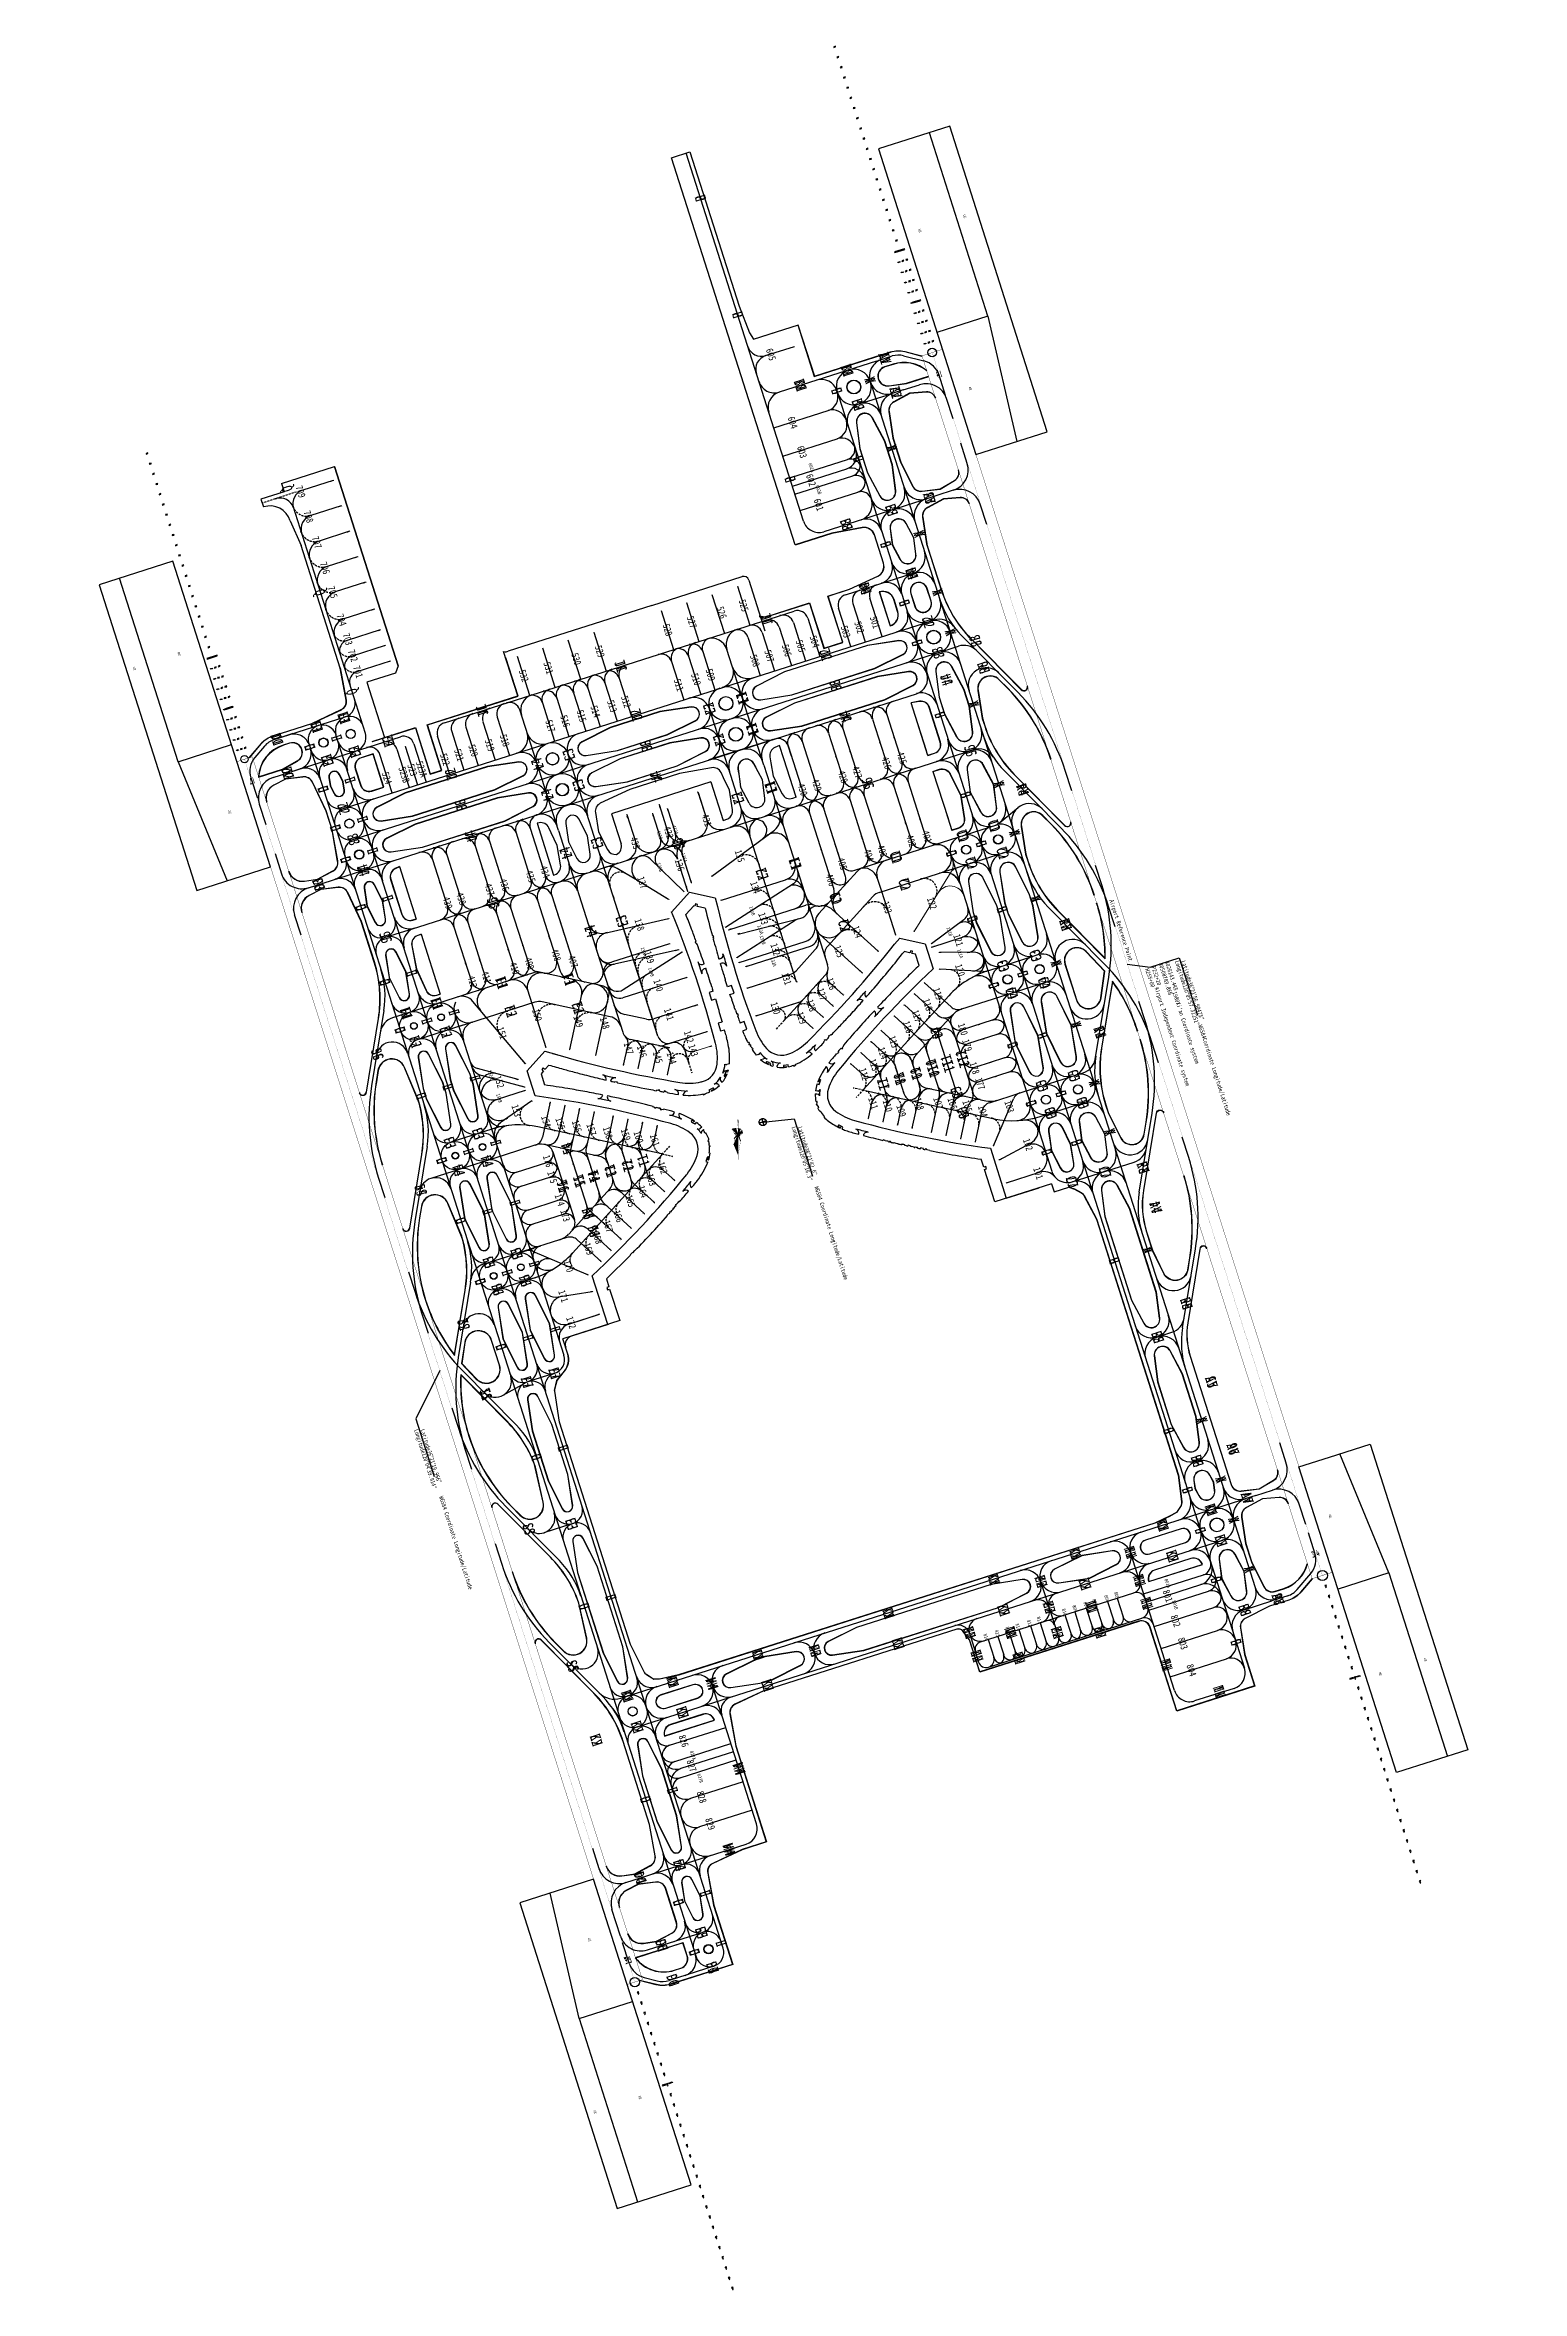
# Model space of a CAD drawing. Header units: millimetres. Extents: x -2014 to 2130, y -3279 to 3021.
import ezdxf
from ezdxf.enums import TextEntityAlignment as Align

# ---------------------------------------------------------------- set-up
doc = ezdxf.new("R2010")
doc.units = ezdxf.units.MM
for name, pattern in [('DASHED', [19.05, 12.7, -6.35]), ('DASHEDX2', [1.5, 1, -0.5]), ('HIDDEN', [0.375, 0.25, -0.125]), ('PHANTOM2', [1.25, 0.625, -0.125, 0.125, -0.125, 0.125, -0.125])]:
    doc.linetypes.add(name, pattern=pattern)
for name, color, linetype in [('MapLayer_ApproachLight', 7, 'Continuous'), ('MapLayer_ARP', 7, 'Continuous'), ('MapLayer_Axial_GSD_11', 14, 'Continuous'), ('MapLayer_ILSProtectedArea', 7, 'Continuous'), ('MapLayer_ParkingAxial_GSD_12', 80, 'Continuous'), ('MapLayer_Pushbackline', 6, 'DASHEDX2'), ('MapLayer_Runway_GSD_11', 50, 'Continuous'), ('MapLayer_RunwayAxial', 102, 'Continuous'), ('MapLayer_Stopbar_GSD_11', 1, 'DASHED'), ('MapLayer_Taxiway_GSD_11', 250, 'Continuous'), ('MapLayer_TaxiwayName_GSD_06', 170, 'Continuous'), ('MapLayer_TaxiwayNameWest', 170, 'Continuous'), ('MapLayer_Terminal_GSD_14', 136, 'Continuous')]:
    doc.layers.add(name, color=color, linetype=linetype)
doc.layers.add('MapLayer_NorthIndicator', color=7, linetype='Continuous', lineweight=9)
doc.layers.add('MapLayer_ParkingName', color=7, linetype='Continuous', lineweight=0)
doc.styles.add('黑体', font='simhei.ttf', dxfattribs={"width": 0.8})

msp = doc.modelspace()

# ---------------------------------------------------------------- texts
at = {"layer": 'MapLayer_ARP', "style": '黑体', "width": 0.8}
msp.add_text('Airport Reference Point', height=12, rotation=287.7, dxfattribs=at).set_placement((972, 621.8))
at = {"layer": 'MapLayer_ARP', "color": 0, "style": '黑体', "width": 0.8}
for s, p in [('4026143.445', (1146.3, 410.6)), ('H255+00', (1086.2, 404.5)), ('P232+20', (1104.2, 410.2)), ('40508789.866', (1129.7, 401.6)), ('Longitude120°05′57.31251″', (1188.9, 361.7)), ('Latitude36°21′56.90475″', (1206.1, 369.9)), ('Airport Independent Coordinate system', (1147, 239.7)), ("1980Xi'an Coordinate system", (1185.6, 264.9)), ('WGS84Coordinate Longitude/Latitude', (1266, 145.4)), ('Longitude120°05′16.3″', (108.8, -88.8)), ('Latitude36°21′42.6″', (125.9, -80.6)), ('WGS84 Coordinate Longitude/Latitude', (190.9, -311.7)), ('Longitude120°04′39.914″', (-947.6, -945)), ('Latitude36°21′19.966″', (-930.5, -936.7)), ('WGS84 Coordinate Longitude/Latitude', (-861.8, -1180.2))]:
    msp.add_text(s, height=12, rotation=287.7, dxfattribs=at).set_placement(p, align=Align.MIDDLE)
at = {"layer": 'MapLayer_ParkingName', "color": 3, "style": '黑体', "width": 0.8}
for s, height, p in [('605', 20, (8.3, 2166.3)), ('604', 20, (69.3, 1975.2)), ('603', 20, (95.6, 1892.9)), ('602A', 10, (127.9, 1846.7)), ('709', 20, (-1310.9, 1781.5)), ('602', 20, (120.8, 1813.8)), ('602B', 10, (147.7, 1784.5)), ('708', 20, (-1288.5, 1711.2)), ('601', 20, (142.2, 1744.9)), ('707', 20, (-1265.5, 1639.1)), ('706', 20, (-1242.6, 1567.5)), ('705', 20, (-1220.9, 1499.5)), ('525', 20, (-68.1, 1462.2)), ('704', 20, (-1196.1, 1421.8)), ('528', 20, (-281.5, 1394.1)), ('527', 20, (-213.6, 1415.8)), ('526', 20, (-129.6, 1442.6)), ('503', 20, (217.9, 1388.9)), ('502', 20, (256, 1401.1)), ('501', 20, (299.9, 1415.1)), ('703', 20, (-1178.9, 1367.7)), ('702', 20, (-1164.1, 1321.6)), ('529', 20, (-471.7, 1333.4)), ('507', 20, (3.7, 1320.6)), ('506', 20, (52.6, 1336.2)), ('505', 20, (91.6, 1348.6)), ('504', 20, (130.7, 1361.1)), ('701', 20, (-1149.7, 1276.3)), ('532', 20, (-685, 1265.3)), ('531', 20, (-615.9, 1287.4)), ('530', 20, (-537.5, 1312.4)), ('509', 20, (-161, 1268)), ('508', 20, (-36.6, 1307.7)), ('511', 20, (-250.2, 1239.6)), ('510', 20, (-201.6, 1255.1)), ('516', 20, (-568.4, 1138)), ('515', 20, (-522.8, 1152.6)), ('514', 20, (-483.9, 1165)), ('513', 20, (-437, 1179.9)), ('512', 20, (-398.2, 1192.3)), ('519', 20, (-780.2, 1070.4)), ('518', 20, (-738.2, 1083.8)), ('517', 20, (-610.3, 1124.6)), ('523A', 20, (-973.3, 1008.8)), ('522', 20, (-905.7, 1030.4)), ('521', 20, (-866.1, 1043)), ('520', 20, (-826.6, 1055.6)), ('426', 20, (332.6, 1021)), ('425', 20, (375.6, 1034.7)), ('524', 20, (-1068.8, 978.3)), ('523B', 20, (-1022.3, 993.1)), ('523', 20, (-997.6, 1001)), ('430', 20, (97.1, 945.8)), ('429', 20, (137.2, 958.7)), ('428', 20, (210.4, 982)), ('427', 20, (250.1, 994.7)), ('432', 20, (-278.6, 825.9)), ('432A', 10, (-254, 830.8)), ('431', 20, (-171.8, 860)), ('433', 20, (-372.3, 796)), ('432B', 10, (-298.1, 816.7)), ('135', 20, (-79, 759.6)), ('404', 20, (283.1, 761.7)), ('403', 20, (320.6, 773.7)), ('402', 20, (401.8, 802.1)), ('401', 20, (446.1, 813.8)), ('435', 20, (-665.6, 702.5)), ('434', 20, (-625.3, 715.3)), ('136B', 10, (-297.3, 726.1)), ('136', 20, (-247.5, 734.5)), ('136A', 10, (-229.2, 753.2)), ('406', 20, (176.3, 692.4)), ('405', 20, (208.4, 737.9)), ('438', 20, (-860.4, 640.3)), ('437', 20, (-780.8, 665.7)), ('436', 20, (-739.2, 679)), ('137', 20, (-352.5, 685)), ('134', 20, (-35.7, 671.6)), ('122', 20, (460.1, 627)), ('439', 20, (-898.3, 628.2)), ('138', 20, (-360.1, 567)), ('133B', 10, (-38.7, 603.5)), ('133', 20, (-13, 584.2)), ('123', 20, (334, 615.6)), ('133A', 10, (-15.2, 550.5)), ('132B', 10, (-9.1, 521.7)), ('124', 20, (250.4, 547)), ('121B', 10, (515.1, 545.1)), ('121', 20, (533.9, 523.5)), ('410', 20, (-710.6, 444.6)), ('409', 20, (-668.8, 457.9)), ('408', 20, (-594.1, 481.8)), ('407', 20, (-546.7, 463.6)), ('139A', 10, (-342.7, 488.8)), ('139', 20, (-332.5, 475.7)), ('132A', 10, (21, 460.1)), ('132', 20, (20.9, 497.7)), ('125', 20, (199.1, 492.2)), ('120', 20, (538.9, 439.5)), ('121A', 10, (545.1, 483.5)), ('412', 20, (-828.7, 406.9)), ('411', 20, (-789.8, 419.3)), ('139B', 10, (-322.1, 431.9)), ('140', 20, (-307.3, 396.8)), ('131', 20, (52.2, 415.4)), ('126', 20, (177.5, 401.4)), ('150', 20, (-647.4, 313.6)), ('141', 20, (-277.6, 315.7)), ('130', 20, (21.3, 332.8)), ('128', 20, (121.6, 340.4)), ('127', 20, (151.3, 372.2)), ('118', 20, (448.2, 342.9)), ('119', 20, (476.5, 373.4)), ('151', 20, (-746.2, 263.4)), ('149', 20, (-531.8, 295.9)), ('148', 20, (-457.6, 291.3)), ('142', 20, (-221.6, 252.8)), ('129', 20, (94, 305.6)), ('116', 20, (392.4, 279.9)), ('117', 20, (417.6, 310.9)), ('180', 20, (546.7, 273.8)), ('147', 20, (-390.7, 220.6)), ('146', 20, (-353.5, 211.9)), ('145', 20, (-309.1, 195.4)), ('144', 20, (-270.1, 192.9)), ('143', 20, (-209.4, 214.6)), ('114', 20, (322.1, 206.7)), ('115', 20, (352.3, 238.8)), ('179', 20, (558.7, 228.7)), ('152A', 10, (-771.5, 144.3)), ('152', 20, (-753.4, 126.3)), ('112', 20, (269.7, 148)), ('113', 20, (297.5, 173.8)), ('178', 20, (579.6, 164.8)), ('152B', 10, (-748.2, 77.9)), ('111', 20, (295.3, 66.6)), ('108', 20, (424.6, 64.3)), ('107', 20, (477.6, 67)), ('106', 20, (517.5, 65.6)), ('177', 20, (595.2, 121.1)), ('153', 20, (-705.4, 45.5)), ('154', 20, (-622.3, 15.1)), ('155', 20, (-582.3, 9.4)), ('156', 20, (-535.9, 1.6)), ('110', 20, (335.9, 59.3)), ('109', 20, (374, 45.3)), ('105', 20, (559.4, 58)), ('104', 20, (602.9, 43.8)), ('103', 20, (677.2, 56.9, 9.1)), ('157', 20, (-495.1, -7.2)), ('158', 20, (-449.2, -16.3)), ('159', 20, (-398.7, -21.5)), ('160', 20, (-363, -28.7)), ('161', 20, (-317.3, -37)), ('102', 20, (729.4, -49.8)), ('176', 20, (-617.1, -96)), ('162', 20, (-295.2, -115)), ('175', 20, (-605.1, -141.1)), ('164', 20, (-351.2, -181.6)), ('163', 20, (-327.1, -148.6)), ('101', 20, (758.1, -130.1)), ('174', 20, (-584.2, -205)), ('173', 20, (-568.6, -248.7)), ('166', 20, (-419.7, -250.6)), ('165', 20, (-385.9, -208)), ('168', 20, (-477.9, -311.1)), ('167', 20, (-448.4, -278.8)), ('169', 20, (-503, -342.1)), ('170', 20, (-559.3, -390.7)), ('171', 20, (-574, -474.8)), ('172', 20, (-552, -548.9)), ('805', 10, (984.8, -1319.5)), ('801', 20, (1121.3, -1315.4)), ('801A', 10, (1126.3, -1282.5)), ('810', 10, (838.7, -1366.2)), ('809', 10, (868, -1356.8)), ('808', 10, (898.9, -1347)), ('807', 10, (924.6, -1338.7)), ('806', 10, (957.2, -1328.3)), ('802', 20, (1143.7, -1385.5)), ('801B', 10, (1148.1, -1343)), ('816', 10, (618.6, -1436.4)), ('815', 10, (650.3, -1426.3)), ('814', 10, (680.6, -1416.6)), ('813', 10, (708.2, -1407.8)), ('812', 10, (740.6, -1397.5)), ('811', 10, (767.8, -1388.8)), ('803', 20, (1163.9, -1448.9)), ('804', 20, (1187.9, -1523.9)), ('826', 20, (-236.3, -1722.1)), ('827A', 10, (-204.7, -1764.9)), ('827', 20, (-214.1, -1791.8)), ('828', 20, (-186, -1879.7)), ('827B', 10, (-184.2, -1829)), ('829', 20, (-162, -1954.7))]:
    msp.add_text(s, height=height, rotation=287.7, dxfattribs=at).set_placement(p)
at = {"layer": 'MapLayer_TaxiwayName_GSD_06', "color": 7, "linetype": 'HIDDEN', "style": '黑体', "width": 0.8}
for s, p in [('P', (-174.9, 2591.4)), ('P', (-70.4, 2263.9)), ('A1', (342.2, 2142.5)), ('B1', (105.2, 2066.9)), ('B1', (236.4, 2108.7)), ('A', (301, 2080.5)), ('B', (207.4, 2050.6)), ('B2', (267.2, 2012.3)), ('A2', (372.8, 2046.7)), ('A', (361.8, 1889.9)), ('B', (268.2, 1860)), ('Q', (-1334.4, 1776.2)), ('P', (76.7, 1803)), ('A3', (467.3, 1750.4)), ('B3', (361.1, 1716.6)), ('B3', (234.4, 1676.1)), ('A', (438.5, 1649.6)), ('B', (344.9, 1619.8)), ('B4', (286.8, 1496.5)), ('B4', (417.9, 1538.7)), ('Q', (-1241.7, 1485.7)), ('B', (397.2, 1455.9)), ('A', (490.8, 1485.8)), ('J1', (10.6, 1409.3)), ('J2', (464.1, 1403)), ('B', (432.9, 1344)), ('J3', (491.8, 1316.3)), ('A', (526.5, 1373.9)), ('J3', (596.6, 1349.8)), ('J1', (-398.5, 1278.8)), ('J2', (176.3, 1311.2)), ('R6', (619.1, 1274.9)), ('Q', (-1152.7, 1206.8)), ('L1', (-57.3, 1189.3)), ('J3', (204, 1224.5)), ('J4', (515.1, 1240.8)), ('E1', (-1174.8, 1133.9)), ('J1', (-787.6, 1154.6)), ('J2', (-354.7, 1141.7)), ('L2', (-149.9, 1159.7)), ('A', (591, 1171.7)), ('D1', (-1362.9, 1073.8)), ('E1', (-1251.7, 1109.3)), ('E', (-1195.3, 1077.1)), ('E2', (-1050.6, 1069)), ('L2', (-122, 1072)), ('L1', (-29.3, 1101.6)), ('D', (-1270.7, 1051.8)), ('E2', (-1221.4, 1014.5)), ('E2', (-1144.5, 1039)), ('L4', (-632, 1004.1)), ('L3', (-544, 1030.6)), ('J3', (-327.1, 1055)), ('J5', (582.3, 1041.8)), ('D2', (-1332.7, 979)), ('E', (-1157.6, 959.1)), ('J2', (-874.3, 975.9)), ('L3', (-516.6, 944.7)), ('J4', (-299.4, 968.3)), ('A', (662.5, 947.6)), ('R4', (728.4, 932.5)), ('D', (-1233, 933.8)), ('J2', (-1176, 879.6)), ('J3', (-846.7, 889.2)), ('L4', (-604.3, 917.6)), ('D', (-1198.3, 825)), ('E', (-1122.6, 849.3)), ('C1', (648.8, 831.1)), ('J3', (-1148.3, 792.9)), ('E', (-1094.3, 760.8)), ('J4', (-819, 802.5)), ('C1', (373.8, 743.3)), ('C2', (673.1, 754.9)), ('A', (706.4, 810.3)), ('D', (-1169.9, 736.2)), ('J4', (-1120.6, 706.2)), ('L2', (-1.9, 695.8)), ('L1', (90.8, 725.4)), ('D3', (-1245.7, 666.5)), ('C1', (204.6, 627.7)), ('C2', (398.2, 667.1)), ('A', (765.1, 626.3)), ('D', (-1127.2, 602.1)), ('L3', (-394.9, 563.6)), ('C2', (228.9, 551.5)), ('R2', (849.2, 553.9)), ('J5', (-1057.8, 518.4)), ('L4', (-482.4, 535.6)), ('C3', (764.9, 467.2)), ('A', (822.9, 445.1)), ('D', (-1060.2, 392.4)), ('F1', (-732.5, 391.1)), ('F1', (-543.8, 400.4)), ('C4', (789.3, 390.8)), ('F1', (-1000.2, 305.7)), ('F2', (-706.9, 311)), ('F2', (-518.3, 320.4)), ('D', (-1017.4, 258.2)), ('A', (877.9, 272.7)), ('R1', (945.4, 252.3)), ('S6', (-1081.1, 190.7)), ('F2', (-974.6, 225.6)), ('T11', (518.4, 164.7)), ('T12', (560.4, 178.1)), ('T7', (337.9, 107.1)), ('T8', (384.1, 121.8)), ('T9', (430.3, 136.6)), ('T10', (476.5, 151.3)), ('C5', (872.5, 130.1)), ('D', (-958.5, 73.5)), ('C6', (896.8, 53.9)), ('A', (930.1, 109.2)), ('F3', (-877.7, -57.8)), ('A', (973.8, -27.7)), ('D', (-900.6, -107.9)), ('F4', (-853.1, -134.9)), ('T3', (-426.9, -137)), ('T2', (-378.6, -121.6)), ('T1', (-335.3, -107.8)), ('C7', (959.9, -140)), ('R3', (1066.7, -127.7)), ('S4', (-959.4, -190.4)), ('T6', (-560.7, -179.7)), ('T5', (-514.7, -165)), ('T4', (-473.7, -152)), ('A4', (1102.2, -239)), ('D', (-846.9, -276.2)), ('F5', (-768.2, -393.4)), ('A', (1079.5, -358.9)), ('D', (-792.2, -447.4)), ('B', (985.9, -388.7)), ('F6', (-743.9, -469.5)), ('R5', (1188.2, -508.4)), ('S2', (-839.2, -567.4)), ('D', (-734.2, -630.6)), ('B5', (1107.6, -603)), ('S1', (-776.7, -763.1)), ('F7', (-661, -729.2)), ('A5', (1258.5, -728.7)), ('B', (1138.1, -865.6)), ('A', (1231.7, -835.8)), ('D', (-635.2, -939.3)), ('E', (-559.8, -914)), ('B6', (1218.5, -950.3)), ('A6', (1318.5, -916.5)), ('A', (1284.8, -1002.3)), ('B', (1191.2, -1032.1)), ('K1', (1257.5, -1087.3)), ('A7', (1358.6, -1053.7)), ('S3', (-656.1, -1141)), ('E3', (-536.3, -1127)), ('K1', (1121.4, -1130.7)), ('A', (1321, -1115.5)), ('K1', (876.1, -1209)), ('M1', (1031.1, -1206.8)), ('B', (1227.4, -1145.4)), ('K2', (1285.1, -1173.8)), ('K2', (1149, -1217.3)), ('A', (1365.1, -1253.9)), ('K1', (647.9, -1281.8)), ('M2', (780.4, -1288.3)), ('K2', (903.7, -1295.5)), ('M1', (1056.2, -1285.5)), ('B', (1271.5, -1283.7)), ('D', (-501.5, -1358.2)), ('E', (-426.1, -1332.9)), ('K1', (352, -1376.3)), ('K2', (675.6, -1368.3)), ('M2', (803.5, -1360.6)), ('N1', (923, -1358.9)), ('M1', (1076.7, -1349.7)), ('B8', (1351.8, -1368.2)), ('A8', (1445, -1338)), ('K2', (379.6, -1462.8)), ('N2', (579.6, -1431.7, 0)), ('N1', (695.4, -1431.6)), ('M2', (826.1, -1431.6)), ('N2', (945.8, -1430.5)), ('B', (1327.4, -1458.7)), ('S5', (-533.3, -1525.7)), ('K1', (-14.3, -1493.2)), ('M3', (146.6, -1482.4)), ('N2', (600.6, -1497.4, 0)), ('N2', (718.2, -1503.1)), ('M1', (1131.8, -1522.3)), ('K1', (-252.9, -1569.3)), ('M4', (-142.7, -1574.7)), ('K2', (13.3, -1579.7)), ('K1', (-380.1, -1609.9)), ('M1', (1280.7, -1596.9)), ('K2', (-352.5, -1696.4)), ('K2', (-225.3, -1655.8)), ('K2', (-467.1, -1733)), ('M4', (-66.6, -1813.1)), ('D', (-328.8, -1899.6)), ('E', (-253.4, -1874.2)), ('E4', (-233.4, -2083.7)), ('M4', (-94.7, -2039.4)), ('D4', (-344, -2119)), ('D', (-236.6, -2188.5)), ('E', (-161.1, -2163.2)), ('E5', (-172.2, -2273.2)), ('D5', (-283.4, -2308.7)), ('D', (-192, -2328.1)), ('E', (-116.6, -2302.8)), ('D6', (-252.2, -2406.5)), ('E6', (-141, -2371))]:
    msp.add_text(s, height=30, rotation=287.69999, dxfattribs=at).set_placement(p, align=Align.MIDDLE_CENTER)
at = {"layer": 'MapLayer_TaxiwayName_GSD_06', "color": 7, "style": '黑体', "width": 0.8}
for s, p in [('J4', (231.7, 1137.8)), ('B', (497.4, 1141.9)), ('L1', (22.8, 938.4)), ('J5', (294.5, 950)), ('L2', (-69.9, 908.9)), ('B', (568.9, 917.8)), ('C1', (560.7, 803)), ('L4', (-552.4, 754.8)), ('L3', (-464.9, 782.8)), ('J5', (-236.6, 780.5)), ('C', (529.1, 753.7)), ('B', (612.8, 780.4)), ('C2', (585, 726.8)), ('E', (-1051.7, 627.5)), ('J5', (-756.1, 614.7)), ('C', (587.8, 569.8)), ('B', (671.5, 596.5)), ('C3', (674.1, 438.2)), ('E', (-984.8, 417.7)), ('C', (647.8, 383.4)), ('C4', (698.4, 361.8)), ('B', (729.3, 415.3)), ('F1', (-914.6, 333)), ('F', (-865.8, 307.8)), ('E', (-942, 283.5)), ('F2', (-889, 252.9)), ('C4', (487.4, 249.8)), ('B', (784.3, 242.8)), ('C', (700.7, 216.1)), ('F', (-806.8, 123.1)), ('E', (-883, 98.8)), ('C5', (543.8, 83)), ('C5', (782.9, 101.6)), ('B', (836.5, 79.3)), ('C6', (561.9, 26.5)), ('C', (752.9, 52.6)), ('C6', (807.3, 25.3)), ('F3', (-798, -32.4)), ('F', (-748.9, -58.2)), ('F4', (-548, -74.2)), ('B', (880.2, -57.6)), ('E', (-825.1, -82.6)), ('F4', (-773.4, -109.5)), ('C', (796.5, -84.3)), ('C7', (867.5, -167.5)), ('E', (-771.4, -250.8)), ('F', (-695.2, -226.5)), ('F5', (-490, -256)), ('F6', (-474.1, -305.7)), ('F5', (-690.6, -368.7)), ('E', (-716.8, -422.1)), ('F6', (-666.4, -444.7)), ('F', (-640.6, -397.8)), ('E', (-658.8, -605.3)), ('F', (-582.6, -580.9)), ('F7', (-583.5, -704.4))]:
    msp.add_text(s, height=30, rotation=287.7, dxfattribs=at).set_placement(p, align=Align.MIDDLE_CENTER)
at = {"layer": 'MapLayer_TaxiwayNameWest', "color": 5, "linetype": 'HIDDEN', "style": '黑体', "width": 0.8}
for s, p in [('P', (-174.9, 2591.4)), ('P', (-70.4, 2263.9)), ('A1', (342.2, 2142.5)), ('B1', (105.2, 2066.9)), ('B1', (236.4, 2108.7)), ('A', (301, 2080.5)), ('B', (207.4, 2050.6)), ('B2', (267.2, 2012.3)), ('A2', (372.8, 2046.7)), ('A', (361.8, 1889.9)), ('B', (268.2, 1860)), ('Q', (-1334.4, 1776.2)), ('Q', (-1334.4, 1776.2)), ('P', (76.7, 1803)), ('A3', (467.3, 1750.4)), ('B3', (361.1, 1716.6)), ('B3', (234.4, 1676.1)), ('A', (438.5, 1649.6)), ('B', (344.9, 1619.8)), ('B4', (286.8, 1496.5)), ('B4', (417.9, 1538.7)), ('Q', (-1241.7, 1485.7)), ('Q', (-1241.7, 1485.7)), ('B', (397.2, 1455.9)), ('A', (490.8, 1485.8)), ('J1', (10.6, 1409.3)), ('J2', (464.1, 1403)), ('J2', (176.3, 1311.2)), ('B', (432.9, 1344)), ('J3', (491.8, 1316.3)), ('A', (526.5, 1373.9)), ('J3', (596.6, 1349.8)), ('J1', (-398.5, 1278.8)), ('R6', (619.1, 1274.9)), ('Q', (-1152.7, 1206.8)), ('Q', (-1152.7, 1206.8)), ('L1', (-57.3, 1189.3)), ('J3', (204, 1224.5)), ('J4', (515.1, 1240.8)), ('E1', (-1174.8, 1133.9)), ('J1', (-787.6, 1154.6)), ('J2', (-354.7, 1141.7)), ('L2', (-149.9, 1159.7)), ('J4', (231.7, 1137.8)), ('B', (497.4, 1141.9)), ('A', (591, 1171.7)), ('D1', (-1362.9, 1073.8)), ('E1', (-1251.7, 1109.3)), ('E', (-1195.3, 1077.1)), ('E2', (-1050.6, 1069)), ('J3', (-327.1, 1055)), ('L2', (-122, 1072)), ('L1', (-29.3, 1101.6)), ('D', (-1270.7, 1051.8)), ('E2', (-1221.4, 1014.5)), ('E2', (-1144.5, 1039)), ('L4', (-632, 1004.1)), ('L3', (-544, 1030.6)), ('J5', (582.3, 1041.8)), ('D2', (-1332.7, 979)), ('E', (-1157.6, 959.1)), ('J2', (-874.3, 975.9)), ('L3', (-516.6, 944.7)), ('J4', (-299.4, 968.3)), ('L1', (22.8, 938.4)), ('J5', (294.5, 950)), ('A', (662.5, 947.6)), ('R4', (728.4, 932.5)), ('D', (-1233, 933.8)), ('J2', (-1176, 879.6)), ('J3', (-846.7, 889.2)), ('L4', (-604.3, 917.6)), ('L2', (-69.9, 908.9)), ('B', (568.9, 917.8)), ('D', (-1198.3, 825)), ('E', (-1122.6, 849.3)), ('J4', (-819, 802.5)), ('C1', (560.7, 803)), ('C1', (648.8, 831.1)), ('A', (706.4, 810.3)), ('J3', (-1148.3, 792.9)), ('E', (-1094.3, 760.8)), ('L4', (-552.4, 754.8)), ('L3', (-464.9, 782.8)), ('J5', (-236.6, 780.5)), ('C1', (373.8, 743.3)), ('C', (529.1, 753.7)), ('B', (612.8, 780.4)), ('C2', (673.1, 754.9)), ('D', (-1169.9, 736.2)), ('J4', (-1120.6, 706.2)), ('L2', (-1.9, 695.8)), ('L1', (90.8, 725.4)), ('C2', (585, 726.8)), ('D3', (-1245.7, 666.5)), ('E', (-1051.7, 627.5)), ('J5', (-756.1, 614.7)), ('C1', (204.6, 627.7)), ('C2', (398.2, 667.1)), ('A', (765.1, 626.3)), ('D', (-1127.2, 602.1)), ('L3', (-394.9, 563.6)), ('C2', (228.9, 551.5)), ('C', (587.8, 569.8)), ('B', (671.5, 596.5)), ('R2', (849.2, 553.9)), ('J5', (-1057.8, 518.4)), ('L4', (-482.4, 535.6)), ('C3', (674.1, 438.2)), ('C3', (764.9, 467.2)), ('A', (822.9, 445.1)), ('D', (-1060.2, 392.4)), ('E', (-984.8, 417.7)), ('F1', (-732.5, 391.1)), ('F1', (-543.8, 400.4)), ('C', (647.8, 383.4)), ('C4', (698.4, 361.8)), ('B', (729.3, 415.3)), ('C4', (789.3, 390.8)), ('F1', (-1000.2, 305.7)), ('F1', (-914.6, 333)), ('F2', (-706.9, 311)), ('F2', (-518.3, 320.4)), ('D', (-1017.4, 258.2)), ('E', (-942, 283.5)), ('F2', (-889, 252.9)), ('F', (-865.8, 307.8)), ('C4', (487.4, 249.8)), ('B', (784.3, 242.8)), ('A', (877.9, 272.7)), ('R1', (945.4, 252.3)), ('S6', (-1081.1, 190.7)), ('F2', (-974.6, 225.6)), ('T11', (518.4, 164.7)), ('T12', (560.4, 178.1)), ('C', (700.7, 216.1)), ('F', (-806.8, 123.1)), ('T8', (384.1, 121.8)), ('T9', (430.3, 136.6)), ('T10', (476.5, 151.3)), ('C5', (872.5, 130.1)), ('D', (-958.5, 73.5)), ('E', (-883, 98.8)), ('T7', (337.9, 107.1)), ('C5', (543.8, 83)), ('C', (752.9, 52.6)), ('C5', (782.9, 101.6)), ('B', (836.5, 79.3)), ('C6', (896.8, 53.9)), ('A', (930.1, 109.2)), ('C6', (561.9, 26.5)), ('C6', (807.3, 25.3)), ('F3', (-877.7, -57.8)), ('F3', (-798, -32.4)), ('F', (-748.9, -58.2)), ('F4', (-548, -74.2)), ('B', (880.2, -57.6)), ('A', (973.8, -27.7)), ('D', (-900.6, -107.9)), ('F4', (-853.1, -134.9)), ('E', (-825.1, -82.6)), ('F4', (-773.4, -109.5)), ('T3', (-426.9, -137)), ('T2', (-378.6, -121.6)), ('T1', (-335.3, -107.8)), ('C', (796.5, -84.3)), ('R3', (1066.7, -127.7)), ('S4', (-959.4, -190.4)), ('T6', (-560.7, -179.7)), ('T5', (-514.7, -165)), ('T4', (-473.7, -152)), ('C7', (867.5, -167.5)), ('C7', (959.9, -140)), ('E', (-771.4, -250.8)), ('F', (-695.2, -226.5)), ('F5', (-490, -256)), ('A4', (1102.2, -239)), ('D', (-846.9, -276.2)), ('F6', (-474.1, -305.7)), ('F5', (-768.2, -393.4)), ('F5', (-690.6, -368.7)), ('A', (1079.5, -358.9)), ('D', (-792.2, -447.4)), ('E', (-716.8, -422.1)), ('F6', (-666.4, -444.7)), ('F', (-640.6, -397.8)), ('B', (985.9, -388.7)), ('F6', (-743.9, -469.5)), ('R5', (1188.2, -508.4)), ('S2', (-839.2, -567.4)), ('D', (-734.2, -630.6)), ('E', (-658.8, -605.3)), ('F', (-582.6, -580.9)), ('B5', (1107.6, -603)), ('F7', (-583.5, -704.4)), ('S1', (-776.7, -763.1)), ('F7', (-661, -729.2)), ('A5', (1258.5, -728.7)), ('B', (1138.1, -865.6)), ('A', (1231.7, -835.8)), ('D', (-635.2, -939.3)), ('E', (-559.8, -914)), ('B6', (1218.5, -950.3)), ('A6', (1318.5, -916.5)), ('A', (1284.8, -1002.3)), ('B', (1191.2, -1032.1)), ('K1', (1257.5, -1087.3)), ('A7', (1358.6, -1053.7)), ('S3', (-656.1, -1141)), ('E3', (-536.3, -1127)), ('K1', (1121.4, -1130.7)), ('A', (1321, -1115.5)), ('K1', (876.1, -1209)), ('M1', (1031.1, -1206.8)), ('B', (1227.4, -1145.4)), ('K2', (1285.1, -1173.8)), ('K2', (1149, -1217.3)), ('A', (1365.1, -1253.9)), ('E', (-426.1, -1332.9)), ('K1', (647.9, -1281.8)), ('M2', (780.4, -1288.3)), ('K2', (903.7, -1295.5)), ('M1', (1056.2, -1285.5)), ('B', (1271.5, -1283.7)), ('A8', (1445, -1338)), ('D', (-501.5, -1358.2)), ('K1', (352, -1376.3)), ('K2', (675.6, -1368.3)), ('M2', (803.5, -1360.6)), ('N1', (923, -1358.9)), ('M1', (1076.7, -1349.7)), ('B8', (1351.8, -1368.2)), ('K2', (379.6, -1462.8)), ('N2', (579.6, -1431.7, 0)), ('N1', (695.4, -1431.6)), ('M2', (826.1, -1431.6)), ('N2', (945.8, -1430.5)), ('B', (1327.4, -1458.7)), ('S5', (-533.3, -1525.7)), ('K1', (-14.3, -1493.2)), ('M3', (146.6, -1482.4)), ('N2', (600.6, -1497.4, 0)), ('N2', (718.2, -1503.1)), ('M1', (1131.8, -1522.3)), ('K1', (-252.9, -1569.3)), ('M4', (-142.7, -1574.7)), ('K2', (13.3, -1579.7)), ('K1', (-380.1, -1609.9)), ('K2', (-225.3, -1655.8)), ('M1', (1280.7, -1596.9)), ('K2', (-352.5, -1696.4)), ('K2', (-467.1, -1733)), ('M4', (-66.6, -1813.1)), ('E', (-253.4, -1874.2)), ('D', (-328.8, -1899.6)), ('E4', (-233.4, -2083.7)), ('M4', (-94.7, -2039.4)), ('D4', (-344, -2119)), ('D', (-236.6, -2188.5)), ('E', (-161.1, -2163.2)), ('E5', (-172.2, -2273.2)), ('D5', (-283.4, -2308.7)), ('D', (-192, -2328.1)), ('E', (-116.6, -2302.8)), ('D6', (-252.2, -2406.5)), ('E6', (-141, -2371))]:
    msp.add_text(s, height=30, rotation=107.7, dxfattribs=at).set_placement(p, align=Align.MIDDLE_CENTER)

# ---------------------------------------------------------------- blocks, each defined once
blk = doc.blocks.new('指北针')
at = {"layer": 'MapLayer_NorthIndicator'}
h = blk.add_hatch(color=256, dxfattribs=at)
h.paths.add_polyline_path([(3657.9, -1802.5), (3652.8, -1809.5), (3674.1, -1816.3)])
h.paths.add_polyline_path([(3672.7, -1799), (3665.2, -1799), (3674.1, -1816.3)])
h.paths.add_polyline_path([(3674.1, -1816.3), (3678.5, -1811.1), (3677.6, -1805.4)])
h.paths.add_polyline_path([(3674.1, -1816.3), (3696.6, -1814.4), (3679.7, -1813.4)])
h.paths.add_polyline_path([(3674.1, -1816.3), (3702.5, -1840.3), (3739.3, -1837.1)])
h.paths.add_polyline_path([(3674.8, -1824.8), (3682.5, -1832.5), (3674.1, -1816.3)])
h.paths.add_polyline_path([(3674.1, -1816.3), (3664.6, -1827.5), (3671.3, -1825.1)], flags=17)
h.paths.add_polyline_path([(3674.1, -1816.3), (3650.1, -1818.3), (3649.1, -1829.2)])
at = {"layer": 'MapLayer_NorthIndicator', "const_width": 0.64}
for points in [[(3754.1, -1841.8), (3636, -1804.1), (3644.4, -1810.8)], [(3739.3, -1837.1), (3708.2, -1820.5), (3696.6, -1814.4), (3679.7, -1813.4), (3678.5, -1811.1), (3677.6, -1805.4), (3672.7, -1799), (3665.2, -1799), (3657.9, -1802.5), (3652.8, -1809.5), (3650.1, -1818.3), (3649.1, -1829.2), (3662.3, -1828.3), (3671.3, -1825.1), (3674.8, -1824.8), (3682.5, -1832.5), (3702.5, -1840.3), (3739.3, -1837.1)], [(3666.5, -1840.1), (3681.7, -1792.4)]]:
    blk.add_lwpolyline(points, dxfattribs=at)
at = {"layer": 'MapLayer_NorthIndicator'}
for points in [[(3649.1, -1829.2), (3679.7, -1813.4)], [(3679.7, -1813.4), (3649.1, -1829.2)], [(3650.1, -1818.3), (3696.6, -1814.4)], [(3696.6, -1814.4), (3650.1, -1818.3)], [(3702.5, -1840.3), (3657.9, -1802.5)], [(3657.9, -1802.5), (3702.5, -1840.3)], [(3664.6, -1827.5), (3678.5, -1811.1)], [(3682.5, -1832.5), (3665.2, -1799)], [(3665.2, -1799), (3682.5, -1832.5)], [(3674.8, -1824.8), (3672.7, -1799)]]:
    blk.add_lwpolyline(points, dxfattribs=at)
at = {"layer": 'MapLayer_NorthIndicator', "style": '黑体', "width": 0.8}
blk.add_text('N', height=10, rotation=72.3, dxfattribs=at).set_placement((3634.1, -1806.6))
blk = doc.blocks.new('导航-下滑台保护区')
at = {"layer": 'MapLayer_ILSProtectedArea', "color": 8, "ltscale": 25}
for p, q in [((7450, 10380), (6910, 10380)), ((7450, 10380), (7810, 10350)), ((7450, 10380), (7450, 10230)), ((11150, 10380), (10790, 10350)), ((11150, 10380), (11690, 10380)), ((11150, 10380), (11150, 10230)), ((7950, 7836), (7950, 7993.5)), ((11650, 7836), (11650, 7993.5)), ((7950, 7836), (7410, 7836)), ((7950, 7836), (8310, 7866)), ((11650, 7836), (11290, 7866)), ((11650, 7836), (12190, 7836))]:
    blk.add_line(p, q, dxfattribs=at)
for points in [[(7810, 10230), (7810, 10440), (6910, 10440), (6910, 10230)], [(8310, 7776), (8310, 7993.5), (7410, 7993.5), (7410, 7776)], [(12190, 7776), (12190, 7993.5), (11290, 7993.5), (11290, 7776)]]:
    blk.add_lwpolyline(points, close=True, dxfattribs=at)
blk.add_lwpolyline([(10790, 10230), (10790, 10320), (10790, 10440), (11690, 10440), (11690, 10230), (10790, 10230)], dxfattribs=at)
at = {"layer": 'MapLayer_ILSProtectedArea', "color": 8, "ltscale": 25, "style": '黑体', "width": 0.8}
for s, p in [('C区', (7158.4, 10400.2)), ('C区', (11407.7, 10400.2)), ('B区', (7158.2, 10267.9)), ('A区', (7623.3, 10267.9)), ('A区', (10943.3, 10267.9)), ('B区', (11407.7, 10267.9)), ('B区', (7658.2, 7928)), ('A区', (8123.3, 7928)), ('A区', (11443.3, 7928)), ('B区', (11907.7, 7928)), ('C区', (7658.4, 7795.7)), ('C区', (11907.7, 7795.7))]:
    blk.add_text(s, height=6, dxfattribs=at).set_placement(p)
blk = doc.blocks.new('2、3类精密进近灯光系统')
at = {"layer": 'MapLayer_ApproachLight'}
for color, points in [(0, [(-899, -2.5), (-899, 2.5), (-901, 2.5), (-901, -2.5)]), (0, [(-869, -2.5), (-869, 2.5), (-871, 2.5), (-871, -2.5)]), (0, [(-839, -2.5), (-839, 2.5), (-841, 2.5), (-841, -2.5)]), (0, [(-809, -2.5), (-809, 2.5), (-811, 2.5), (-811, -2.5)]), (0, [(-779, -2.5), (-779, 2.5), (-781, 2.5), (-781, -2.5)]), (0, [(-749, -2.5), (-749, 2.5), (-751, 2.5), (-751, -2.5)]), (0, [(-719, -2.5), (-719, 2.5), (-721, 2.5), (-721, -2.5)]), (0, [(-689, -2.5), (-689, 2.5), (-691, 2.5), (-691, -2.5)]), (0, [(-659, -2.5), (-659, 2.5), (-661, 2.5), (-661, -2.5)]), (0, [(-629, -2.5), (-629, 2.5), (-631, 2.5), (-631, -2.5)]), (0, [(-599, -2.5), (-599, 2.5), (-601, 2.5), (-601, -2.5)]), (0, [(-569, -2.5), (-569, 2.5), (-571, 2.5), (-571, -2.5)]), (0, [(-539, -2.5), (-539, 2.5), (-541, 2.5), (-541, -2.5)]), (0, [(-509, -2.5), (-509, 2.5), (-511, 2.5), (-511, -2.5)]), (0, [(-479, -2.5), (-479, 2.5), (-481, 2.5), (-481, -2.5)]), (0, [(-449, -2.5), (-449, 2.5), (-451, 2.5), (-451, -2.5)]), (0, [(-419, -2.5), (-419, 2.5), (-421, 2.5), (-421, -2.5)]), (0, [(-389, -2.5), (-389, 2.5), (-391, 2.5), (-391, -2.5)]), (0, [(-359, -2.5), (-359, 2.5), (-361, 2.5), (-361, -2.5)]), (0, [(-329, -2.5), (-329, 2.5), (-331, 2.5), (-331, -2.5)]), (0, [(-299, -15), (-299, 15), (-301, 15), (-301, -15)]), (1, [(-269, 9), (-269, 14), (-271, 14), (-271, 9)]), (0, [(-269, -2.5), (-269, 2.5), (-271, 2.5), (-271, -2.5)]), (1, [(-239, 9), (-239, 14), (-241, 14), (-241, 9)]), (0, [(-239, -2.5), (-239, 2.5), (-241, 2.5), (-241, -2.5)]), (1, [(-209, 9), (-209, 14), (-211, 14), (-211, 9)]), (0, [(-209, -2.5), (-209, 2.5), (-211, 2.5), (-211, -2.5)]), (1, [(-179, 9), (-179, 14), (-181, 14), (-181, 9)]), (0, [(-179, -2.5), (-179, 2.5), (-181, 2.5), (-181, -2.5)]), (1, [(-149, 9), (-149, 14), (-151, 14), (-151, 9)]), (0, [(-149, -9), (-149, 9), (-151, 9), (-151, -9)]), (1, [(-119, 9), (-119, 14), (-121, 14), (-121, 9)]), (0, [(-119, -2.5), (-119, 2.5), (-121, 2.5), (-121, -2.5)]), (1, [(-89, 9), (-89, 14), (-91, 14), (-91, 9)]), (0, [(-89, -2.5), (-89, 2.5), (-91, 2.5), (-91, -2.5)]), (1, [(-59, 9), (-59, 14), (-61, 14), (-61, 9)]), (0, [(-59, -2.5), (-59, 2.5), (-61, 2.5), (-61, -2.5)]), (1, [(-29, 9), (-29, 14), (-31, 14), (-31, 9)]), (0, [(-29, -2.5), (-29, 2.5), (-31, 2.5), (-31, -2.5)]), (1, [(-269, -9), (-269, -14), (-271, -14), (-271, -9)]), (1, [(-239, -9), (-239, -14), (-241, -14), (-241, -9)]), (1, [(-209, -9), (-209, -14), (-211, -14), (-211, -9)]), (1, [(-179, -9), (-179, -14), (-181, -14), (-181, -9)]), (1, [(-149, -9), (-149, -14), (-151, -14), (-151, -9)]), (1, [(-119, -9), (-119, -14), (-121, -14), (-121, -9)]), (1, [(-89, -9), (-89, -14), (-91, -14), (-91, -9)]), (1, [(-59, -9), (-59, -14), (-61, -14), (-61, -9)]), (1, [(-29, -9), (-29, -14), (-31, -14), (-31, -9)])]:
    blk.add_hatch(color=color, dxfattribs=at).paths.add_polyline_path(points)
at = {"layer": 'MapLayer_ApproachLight', "color": 0}
for points in [[(-899, -2.5), (-899, 2.5), (-901, 2.5), (-901, -2.5)], [(-869, -2.5), (-869, 2.5), (-871, 2.5), (-871, -2.5)], [(-839, -2.5), (-839, 2.5), (-841, 2.5), (-841, -2.5)], [(-809, -2.5), (-809, 2.5), (-811, 2.5), (-811, -2.5)], [(-779, -2.5), (-779, 2.5), (-781, 2.5), (-781, -2.5)], [(-749, -2.5), (-749, 2.5), (-751, 2.5), (-751, -2.5)], [(-719, -2.5), (-719, 2.5), (-721, 2.5), (-721, -2.5)], [(-689, -2.5), (-689, 2.5), (-691, 2.5), (-691, -2.5)], [(-659, -2.5), (-659, 2.5), (-661, 2.5), (-661, -2.5)], [(-629, -2.5), (-629, 2.5), (-631, 2.5), (-631, -2.5)], [(-599, -2.5), (-599, 2.5), (-601, 2.5), (-601, -2.5)], [(-569, -2.5), (-569, 2.5), (-571, 2.5), (-571, -2.5)], [(-539, -2.5), (-539, 2.5), (-541, 2.5), (-541, -2.5)], [(-509, -2.5), (-509, 2.5), (-511, 2.5), (-511, -2.5)], [(-479, -2.5), (-479, 2.5), (-481, 2.5), (-481, -2.5)], [(-449, -2.5), (-449, 2.5), (-451, 2.5), (-451, -2.5)], [(-419, -2.5), (-419, 2.5), (-421, 2.5), (-421, -2.5)], [(-389, -2.5), (-389, 2.5), (-391, 2.5), (-391, -2.5)], [(-359, -2.5), (-359, 2.5), (-361, 2.5), (-361, -2.5)], [(-329, -2.5), (-329, 2.5), (-331, 2.5), (-331, -2.5)], [(-299, -15), (-299, 15), (-301, 15), (-301, -15)], [(-269, -2.5), (-269, 2.5), (-271, 2.5), (-271, -2.5)], [(-239, -2.5), (-239, 2.5), (-241, 2.5), (-241, -2.5)], [(-209, -2.5), (-209, 2.5), (-211, 2.5), (-211, -2.5)], [(-179, -2.5), (-179, 2.5), (-181, 2.5), (-181, -2.5)], [(-149, -9), (-149, 9), (-151, 9), (-151, -9)], [(-119, -2.5), (-119, 2.5), (-121, 2.5), (-121, -2.5)], [(-89, -2.5), (-89, 2.5), (-91, 2.5), (-91, -2.5)], [(-59, -2.5), (-59, 2.5), (-61, 2.5), (-61, -2.5)], [(-29, -2.5), (-29, 2.5), (-31, 2.5), (-31, -2.5)]]:
    blk.add_lwpolyline(points, close=True, dxfattribs=at)
at = {"layer": 'MapLayer_ApproachLight', "color": 1}
for points in [[(-269, 9), (-269, 14), (-271, 14), (-271, 9)], [(-239, 9), (-239, 14), (-241, 14), (-241, 9)], [(-209, 9), (-209, 14), (-211, 14), (-211, 9)], [(-179, 9), (-179, 14), (-181, 14), (-181, 9)], [(-149, 9), (-149, 14), (-151, 14), (-151, 9)], [(-119, 9), (-119, 14), (-121, 14), (-121, 9)], [(-89, 9), (-89, 14), (-91, 14), (-91, 9)], [(-59, 9), (-59, 14), (-61, 14), (-61, 9)], [(-29, 9), (-29, 14), (-31, 14), (-31, 9)], [(-269, -9), (-269, -14), (-271, -14), (-271, -9)], [(-239, -9), (-239, -14), (-241, -14), (-241, -9)], [(-209, -9), (-209, -14), (-211, -14), (-211, -9)], [(-179, -9), (-179, -14), (-181, -14), (-181, -9)], [(-149, -9), (-149, -14), (-151, -14), (-151, -9)], [(-119, -9), (-119, -14), (-121, -14), (-121, -9)], [(-89, -9), (-89, -14), (-91, -14), (-91, -9)], [(-59, -9), (-59, -14), (-61, -14), (-61, -9)], [(-29, -9), (-29, -14), (-31, -14), (-31, -9)]]:
    blk.add_lwpolyline(points, close=True, dxfattribs=at)
blk = doc.blocks.new('1类精密进近跑道进近灯光系统')
at = {"layer": 'MapLayer_ApproachLight'}
for color, points in [(0, [(-903, 1), (-903, -1), (-905, -1), (-905, 1)]), (0, [(-899, 2), (-899, -2), (-901, -2), (-901, 2)]), (0, [(-873, 1), (-873, -1), (-875, -1), (-875, 1)]), (0, [(-869, 2), (-869, -2), (-871, -2), (-871, 2)]), (0, [(-843, 1), (-843, -1), (-845, -1), (-845, 1)]), (0, [(-839, 2), (-839, -2), (-841, -2), (-841, 2)]), (0, [(-813, 1), (-813, -1), (-815, -1), (-815, 1)]), (0, [(-809, 2), (-809, -2), (-811, -2), (-811, 2)]), (0, [(-783, 1), (-783, -1), (-785, -1), (-785, 1)]), (0, [(-779, 2), (-779, -2), (-781, -2), (-781, 2)]), (0, [(-753, 1), (-753, -1), (-755, -1), (-755, 1)]), (0, [(-749, 2), (-749, -2), (-751, -2), (-751, 2)]), (0, [(-723, 1), (-723, -1), (-725, -1), (-725, 1)]), (0, [(-719, 2), (-719, -2), (-721, -2), (-721, 2)]), (0, [(-693, 1), (-693, -1), (-695, -1), (-695, 1)]), (0, [(-689, 2), (-689, -2), (-691, -2), (-691, 2)]), (0, [(-663, 1), (-663, -1), (-665, -1), (-665, 1)]), (0, [(-659, 2), (-659, -2), (-661, -2), (-661, 2)]), (0, [(-633, 1), (-633, -1), (-635, -1), (-635, 1)]), (0, [(-629, 2), (-629, -2), (-631, -2), (-631, 2)]), (0, [(-603, 1), (-603, -1), (-605, -1), (-605, 1)]), (0, [(-599, 2), (-599, -2), (-601, -2), (-601, 2)]), (0, [(-573, 1), (-573, -1), (-575, -1), (-575, 1)]), (0, [(-569, 2), (-569, -2), (-571, -2), (-571, 2)]), (0, [(-543, 1), (-543, -1), (-545, -1), (-545, 1)]), (0, [(-539, 2), (-539, -2), (-541, -2), (-541, 2)]), (0, [(-513, 1), (-513, -1), (-515, -1), (-515, 1)]), (0, [(-509, 2), (-509, -2), (-511, -2), (-511, 2)]), (0, [(-483, 1), (-483, -1), (-485, -1), (-485, 1)]), (0, [(-479, 2), (-479, -2), (-481, -2), (-481, 2)]), (0, [(-453, 1), (-453, -1), (-455, -1), (-455, 1)]), (0, [(-449, 2), (-449, -2), (-451, -2), (-451, 2)]), (0, [(-423, 1), (-423, -1), (-425, -1), (-425, 1)]), (0, [(-419, 2), (-419, -2), (-421, -2), (-421, 2)]), (0, [(-393, 1), (-393, -1), (-395, -1), (-395, 1)]), (0, [(-389, 2), (-389, -2), (-391, -2), (-391, 2)]), (0, [(-363, 1), (-363, -1), (-365, -1), (-365, 1)]), (0, [(-359, 2), (-359, -2), (-361, -2), (-361, 2)]), (0, [(-333, 1), (-333, -1), (-335, -1), (-335, 1)]), (0, [(-329, 2), (-329, -2), (-331, -2), (-331, 2)]), (0, [(-303, 1), (-303, -1), (-305, -1), (-305, 1)]), (1, [(-299, 4.2), (-299, 15), (-301, 15), (-301, 4.2)]), (0, [(-299, 2), (-299, -2), (-301, -2), (-301, 2)]), (0, [(-273, 1), (-273, -1), (-275, -1), (-275, 1)]), (0, [(-269, 2), (-269, -2), (-271, -2), (-271, 2)]), (0, [(-243, 1), (-243, -1), (-245, -1), (-245, 1)]), (0, [(-239, 2), (-239, -2), (-241, -2), (-241, 2)]), (0, [(-213, 1), (-213, -1), (-215, -1), (-215, 1)]), (0, [(-209, 2), (-209, -2), (-211, -2), (-211, 2)]), (0, [(-183, 1), (-183, -1), (-185, -1), (-185, 1)]), (0, [(-179, 2), (-179, -2), (-181, -2), (-181, 2)]), (0, [(-153, 1), (-153, -1), (-155, -1), (-155, 1)]), (0, [(-149, 2), (-149, -2), (-151, -2), (-151, 2)]), (0, [(-123, 1), (-123, -1), (-125, -1), (-125, 1)]), (0, [(-119, 2), (-119, -2), (-121, -2), (-121, 2)]), (0, [(-93, 1), (-93, -1), (-95, -1), (-95, 1)]), (0, [(-89, 2), (-89, -2), (-91, -2), (-91, 2)]), (0, [(-63, 1), (-63, -1), (-65, -1), (-65, 1)]), (0, [(-59, 2), (-59, -2), (-61, -2), (-61, 2)]), (0, [(-33, 1), (-33, -1), (-35, -1), (-35, 1)]), (0, [(-29, 2), (-29, -2), (-31, -2), (-31, 2)]), (1, [(-299, -4.2), (-299, -15), (-301, -15), (-301, -4.2)])]:
    blk.add_hatch(color=color, dxfattribs=at).paths.add_polyline_path(points)
at = {"layer": 'MapLayer_ApproachLight', "color": 0}
for points in [[(-903, 1), (-903, -1), (-905, -1), (-905, 1)], [(-899, 2), (-899, -2), (-901, -2), (-901, 2)], [(-873, 1), (-873, -1), (-875, -1), (-875, 1)], [(-869, 2), (-869, -2), (-871, -2), (-871, 2)], [(-843, 1), (-843, -1), (-845, -1), (-845, 1)], [(-839, 2), (-839, -2), (-841, -2), (-841, 2)], [(-813, 1), (-813, -1), (-815, -1), (-815, 1)], [(-809, 2), (-809, -2), (-811, -2), (-811, 2)], [(-783, 1), (-783, -1), (-785, -1), (-785, 1)], [(-779, 2), (-779, -2), (-781, -2), (-781, 2)], [(-753, 1), (-753, -1), (-755, -1), (-755, 1)], [(-749, 2), (-749, -2), (-751, -2), (-751, 2)], [(-723, 1), (-723, -1), (-725, -1), (-725, 1)], [(-719, 2), (-719, -2), (-721, -2), (-721, 2)], [(-693, 1), (-693, -1), (-695, -1), (-695, 1)], [(-689, 2), (-689, -2), (-691, -2), (-691, 2)], [(-663, 1), (-663, -1), (-665, -1), (-665, 1)], [(-659, 2), (-659, -2), (-661, -2), (-661, 2)], [(-633, 1), (-633, -1), (-635, -1), (-635, 1)], [(-629, 2), (-629, -2), (-631, -2), (-631, 2)], [(-603, 1), (-603, -1), (-605, -1), (-605, 1)], [(-599, 2), (-599, -2), (-601, -2), (-601, 2)], [(-573, 1), (-573, -1), (-575, -1), (-575, 1)], [(-569, 2), (-569, -2), (-571, -2), (-571, 2)], [(-543, 1), (-543, -1), (-545, -1), (-545, 1)], [(-539, 2), (-539, -2), (-541, -2), (-541, 2)], [(-513, 1), (-513, -1), (-515, -1), (-515, 1)], [(-509, 2), (-509, -2), (-511, -2), (-511, 2)], [(-483, 1), (-483, -1), (-485, -1), (-485, 1)], [(-479, 2), (-479, -2), (-481, -2), (-481, 2)], [(-453, 1), (-453, -1), (-455, -1), (-455, 1)], [(-449, 2), (-449, -2), (-451, -2), (-451, 2)], [(-423, 1), (-423, -1), (-425, -1), (-425, 1)], [(-419, 2), (-419, -2), (-421, -2), (-421, 2)], [(-393, 1), (-393, -1), (-395, -1), (-395, 1)], [(-389, 2), (-389, -2), (-391, -2), (-391, 2)], [(-363, 1), (-363, -1), (-365, -1), (-365, 1)], [(-359, 2), (-359, -2), (-361, -2), (-361, 2)], [(-333, 1), (-333, -1), (-335, -1), (-335, 1)], [(-329, 2), (-329, -2), (-331, -2), (-331, 2)], [(-303, 1), (-303, -1), (-305, -1), (-305, 1)], [(-299, 2), (-299, -2), (-301, -2), (-301, 2)], [(-273, 1), (-273, -1), (-275, -1), (-275, 1)], [(-269, 2), (-269, -2), (-271, -2), (-271, 2)], [(-243, 1), (-243, -1), (-245, -1), (-245, 1)], [(-239, 2), (-239, -2), (-241, -2), (-241, 2)], [(-213, 1), (-213, -1), (-215, -1), (-215, 1)], [(-209, 2), (-209, -2), (-211, -2), (-211, 2)], [(-183, 1), (-183, -1), (-185, -1), (-185, 1)], [(-179, 2), (-179, -2), (-181, -2), (-181, 2)], [(-153, 1), (-153, -1), (-155, -1), (-155, 1)], [(-149, 2), (-149, -2), (-151, -2), (-151, 2)], [(-123, 1), (-123, -1), (-125, -1), (-125, 1)], [(-119, 2), (-119, -2), (-121, -2), (-121, 2)], [(-93, 1), (-93, -1), (-95, -1), (-95, 1)], [(-89, 2), (-89, -2), (-91, -2), (-91, 2)], [(-63, 1), (-63, -1), (-65, -1), (-65, 1)], [(-59, 2), (-59, -2), (-61, -2), (-61, 2)], [(-33, 1), (-33, -1), (-35, -1), (-35, 1)], [(-29, 2), (-29, -2), (-31, -2), (-31, 2)]]:
    blk.add_lwpolyline(points, close=True, dxfattribs=at)
at = {"layer": 'MapLayer_ApproachLight', "color": 1}
for points in [[(-299, 4.2), (-299, 15), (-301, 15), (-301, 4.2)], [(-299, -4.2), (-299, -15), (-301, -15), (-301, -4.2)]]:
    blk.add_lwpolyline(points, close=True, dxfattribs=at)

# ---------------------------------------------------------------- hatches: boundary and pattern name
at = {"layer": 'MapLayer_Runway_GSD_11'}
h = msp.add_hatch(color=256, dxfattribs=at)
h.paths.add_polyline_path([(486, 2103.8), (489.3, 2093.3), (493.5, 2094.7), (494.6, 2091.4), (492.5, 2088.7), (493, 2087.2), (496.3, 2091.3), (495, 2095.2), (491.7, 2105.6)])
h.paths.add_polyline_path([(491.1, 2102.3), (492.6, 2097.5), (489.9, 2096.7), (488.4, 2101.4)], flags=16)
for points in [[(501.3, 2089.9), (502.9, 2090.3), (503.3, 2091.1), (502.5, 2093.4), (502, 2093.2), (497.4, 2107.5), (495.9, 2107)], [(-1430.6, 948.4), (-1431.5, 951.3), (-1435.9, 949.9), (-1436.7, 965.4), (-1438.2, 964.9), (-1437.3, 946.3)], [(-1426.5, 949.7), (-1425, 950.2), (-1424.6, 951), (-1425.4, 953.3), (-1425.9, 953.1), (-1430.5, 967.4), (-1432, 966.9)], [(1542.1, -1219.4), (1543, -1222.2), (1548.8, -1220.4), (1547.8, -1217.5), (1546.2, -1212.4), (1542.9, -1211.2), (1544.9, -1208.2), (1543.3, -1203.4), (1537.6, -1205.3), (1538.5, -1208.1), (1542.7, -1206.8), (1543.3, -1208.7), (1541.3, -1211.6), (1544.7, -1212.9), (1546.3, -1218)], [(1554.2, -1214.7), (1558.7, -1213.2), (1559.9, -1216.8), (1561.4, -1216.4), (1560.3, -1212.7), (1561.6, -1212.3), (1560.7, -1209.5), (1559.4, -1209.9), (1557.6, -1204.4), (1556.1, -1204.8), (1557.8, -1210.4), (1555.7, -1211), (1554.4, -1199.7), (1552.9, -1200.2)], [(-385.2, -2359.3), (-384.3, -2362.2), (-378.6, -2360.3), (-379.5, -2357.5), (-381.1, -2352.3), (-384.4, -2351.1), (-382.4, -2348.1), (-384, -2343.4), (-389.7, -2345.2), (-388.8, -2348.1), (-384.6, -2346.7), (-384, -2348.6), (-386, -2351.6), (-382.6, -2352.8), (-381, -2358)], [(-367.1, -2356.7), (-371, -2344.7), (-375.1, -2346), (-375.9, -2343.7), (-371.7, -2342.4), (-372.6, -2339.5), (-378.3, -2341.4), (-375.8, -2349.4), (-371.6, -2348), (-369.6, -2354.3), (-373.7, -2355.6), (-372.8, -2358.5)]]:
    msp.add_hatch(color=256, dxfattribs=at).paths.add_polyline_path(points)

# ---------------------------------------------------------------- linework, layer by layer
at = {"layer": 'MapLayer_ARP', "color": 0}
msp.add_line((1022.4, 443.3), (1086.9, 434.7), dxfattribs=at)
at = {"layer": 'MapLayer_ARP'}
for p, q in [((9.5, 3), (-9.5, -3)), ((9.5, 3), (-9.5, -3)), ((-3, 9.5), (3, -9.5)), ((-3, 9.5), (3, -9.5))]:
    msp.add_line(p, q, dxfattribs=at)
at = {"layer": 'MapLayer_ARP', "color": 0}
for points in [[(1086.9, 434.7), (1168.2, 460.6), (1219.6, 299.5)], [(0, 0), (88.2, 9.3), (139.6, -151.8)], [(-906.2, -697), (-973.1, -832.5), (-921.7, -993.6)]]:
    msp.add_lwpolyline(points, dxfattribs=at)
at = {"layer": 'MapLayer_ARP'}
for centre, radius in [((475.1, 2158.1), 12.1), ((-1453.5, 1017.8), 10.3), ((0, 0), 10), ((1569.6, -1271.5), 14.2), ((-359, -2411.8), 13.1)]:
    msp.add_circle(centre, radius, dxfattribs=at)
at = {"layer": 'MapLayer_Axial_GSD_11', "ltscale": 0.3}
for p, q in [((114.4, 1685), (-215.2, 2717.7)), ((395, 2149.2), (452, 2134.7)), ((318.5, 2134.4), (46, 2047.4)), ((512.6, 2037.6), (494.4, 2094.8)), ((207.3, 2051.6), (1350.9, -1531.8)), ((270.5, 2014.1), (348.9, 2039.1)), ((301.3, 2077.7), (1381, -1305.4)), ((393.6, 2053.4), (439.9, 2068.1)), ((533.5, 1972.1), (515.3, 2029.2)), ((573.4, 1847.3), (555.1, 1904.4)), ((534.4, 1771.9), (488.2, 1757.1)), ((443.4, 1742.8), (170.9, 1655.8)), ((628.1, 1675.8), (609.8, 1732.9)), ((232, 1479.1), (421.9, 1539.6)), ((-1173.5, 880.4), (480.1, 1408.1)), ((-893, 1120), (88.2, 1433.2)), ((-1145.8, 793.7), (549, 1334.6)), ((3, 1001.3), (-100.6, 1325.7)), ((557.4, 1365), (715.3, 1205.4)), ((-1274.5, 657.1), (431.4, 1201.5)), ((-1370.1, 1072.7), (-1171.1, 1136.2)), ((-573.4, 817.4), (-681.5, 1156)), ((-89.9, 971.7), (-149.8, 1159.3)), ((-1373.3, 966.7), (-1016.4, 1080.6)), ((-111.1, -2317), (-1197.1, 1086)), ((-1397.7, 1054.4), (-1424.5, 1022.7)), ((-1273.3, 1061.6), (-187.3, -2341.3)), ((-486.7, 845), (-546.6, 1032.7)), ((470.1, 1006.1), (589.8, 1044.2)), ((-1435.9, 965.6), (-1417.7, 908.5)), ((679, 983.9), (836.9, 824.4)), ((866.5, 928.6), (848.3, 985.8)), ((-1412.2, 891.3), (-1394, 834.2)), ((664.1, 839.6), (716.1, 882.1)), ((504, 784.9), (656.4, 833.5)), ((528.3, 708.7), (680.7, 757.3)), ((-1368.1, 753.2), (-1349.9, 696)), ((527.1, 750.3), (810.6, -138.1)), ((951.5, 662.4), (933.3, 719.6)), ((-1295.1, 524.6), (-1313.4, 581.7)), ((800.6, 602.9), (958.5, 443.3)), ((988.1, 547.6), (969.9, 604.7)), ((-1057.9, 518.4), (-965.1, 548)), ((630.9, 424.4), (772.5, 469.6)), ((644.4, 344.8), (796.9, 393.4)), ((932.4, 175.1), (970.3, 406.3)), ((-865.5, 347.8), (-1038.5, 292.6)), ((1073.1, 281.4), (1054.9, 338.5)), ((-1062.9, 312.8), (-1097.4, 102.1)), ((-841.2, 271.6), (-966.4, 231.6)), ((-864.3, 306.2), (-557.8, -654.1)), ((1109.8, 166.5), (1091.5, 223.7)), ((727.7, 83.7), (898.8, 138.3)), ((777.7, 15.7), (904.5, 56.2)), ((1055.6, -196.3), (1091.9, 25.3)), ((-760.1, -19.5), (-874.6, -56.1)), ((1194.7, -99.7), (1176.5, -42.5)), ((-941.3, -68.3), (-975.8, -279)), ((-725, -92.3), (-931.4, -158.2)), ((867.8, -167.6), (1041.8, -112.1)), ((-1078.6, -154), (-1060.3, -211.2)), ((-783.9, -398.7), (-641.7, -353.3)), ((1177.3, -577.3), (1213.5, -355.8)), ((-993.6, -420.2), (-975.4, -477.4)), ((-643, -437.7), (-742.7, -469.5)), ((-819.7, -449.4), (-854.2, -660)), ((-957, -535.1), (-938.7, -592.2)), ((1105.6, -602.9), (1147.6, -589.5)), ((-692.2, -848.7), (-842.4, -697)), ((-727.9, -765.8), (-667.4, -731.9)), ((-583.7, -704.3), (-660, -728.6)), ((-872, -801.3), (-853.8, -858.4)), ((-835.4, -916.1), (-817.1, -973.3)), ((1468.3, -956.9), (1450, -899.7)), ((-398.3, -1615.6), (1338.3, -1061.3)), ((1383.1, -1047.1), (1429.4, -1032.3)), ((-570.6, -1229.8), (-720.7, -1078.1)), ((-533.2, -1125.9), (-613.8, -1151.6)), ((1523, -1128.4), (1504.8, -1071.2)), ((-750.4, -1182.3), (-732.2, -1239.5)), ((-351.2, -1696.1), (1290.7, -1172.1)), ((1548.6, -1208.7), (1530.4, -1151.5)), ((1154.7, -1594.4), (1031.1, -1207.2)), ((610.6, -1457.9), (1040.5, -1320.7)), ((779.1, -1287.6), (829.9, -1446.9)), ((1499.2, -1310.6), (1537.2, -1265.7)), ((1349.8, -1367.9), (1428.2, -1342.9)), ((579.5, -1433.4), (605.3, -1514.4)), ((633.3, -1528.8), (1063.2, -1391.6)), ((-449, -1610.9), (-599.1, -1459.1)), ((-17.6, -1968.5), (-141.2, -1581.3)), ((1321.7, -1588.3), (1211.2, -1623.6)), ((-420.5, -1645.4), (-396.4, -1680.6)), ((-477.8, -2036.7), (-459.5, -2093.8)), ((-384.1, -2132.7), (-46.8, -2025.1)), ((-399.2, -2282.9), (-423, -2208.1)), ((-374.8, -2359.1), (-393.1, -2302)), ((-323.8, -2321.8), (-167.4, -2272)), ((-137, -2367.2), (-262.9, -2407.4)), ((-332.5, -2399), (-295.9, -2408.4))]:
    msp.add_line(p, q, dxfattribs=at)
at = {"layer": 'MapLayer_Axial_GSD_11'}
for p, q in [((318.5, 2134.4), (363.2, 2148.6)), ((393.6, 2053.4), (348.9, 2039.1)), ((488.2, 1757.1), (443.4, 1742.8)), ((-1317.9, 1089.4), (-1374.1, 1071.3)), ((-1343.7, 976.2), (-1287.5, 994.1)), ((1383.1, -1047.1), (1338.3, -1061.3)), ((1473, -1328.6), (1428.2, -1342.9))]:
    msp.add_line(p, q, dxfattribs=at)
at = {"layer": 'MapLayer_Axial_GSD_11', "ltscale": 0.25}
for p, q in [((-1205.2, 1799.8), (-1290.3, 1772.6)), ((-1114.5, 1090.3), (-1317.7, 1727.1)), ((-1182.4, 1728.3), (-1267.5, 1701.2)), ((-1159.6, 1656.9), (-1244.7, 1629.7)), ((-1136.8, 1585.4), (-1221.9, 1558.3)), ((-1114, 1514), (-1199.1, 1486.8)), ((-1090, 1438.7), (-1175, 1411.6)), ((-1073.4, 1380.5), (-1166.2, 1350.9)), ((-1059.4, 1336.7), (-1152.2, 1307.1)), ((-1045.4, 1292.9), (-1138.2, 1263.2)), ((347.6, 1143.3), (389.6, 1011.6)), ((184.5, 1091.2), (226.5, 959.5)), ((224.5, 1104), (266.5, 972.3)), ((307.6, 1130.5), (349.6, 998.8)), ((70.8, 1055.2), (112.9, 923.3)), ((110.8, 1068), (152.9, 936.1)), ((-965.1, 548), (470.1, 1006.1)), ((-48.1, 840.7), (-89.9, 971.7)), ((3, 1001.3), (44.8, 870.3)), ((407.8, 954.7), (456.8, 801.3)), ((-290.8, 890.7), (-266.1, 813.1)), ((-181.9, 926.1), (-156.9, 847.7)), ((-181.4, 924.6), (-156.9, 847.7)), ((244.7, 902.6), (293.8, 748.6)), ((284.7, 915.4), (333.6, 762)), ((367.8, 941.9), (416.8, 788.3)), ((-652.2, 824.2), (-610.2, 692.5)), ((-420.3, 636.8), (-486.7, 845)), ((-381.6, 862.6), (-356.5, 784)), ((-309.5, 865.4), (-287.2, 795.6)), ((-267.6, 878.7), (-245.3, 809)), ((-143.2, 689.3), (32.6, 819.1)), ((94.7, 393.2), (-48.1, 840.7)), ((44.8, 870.3), (181.7, 441.2)), ((131.1, 866.4), (199, 653.3)), ((231.7, 689.2), (171.1, 879.1)), ((-806.8, 774.9), (-764.8, 643.2)), ((-766.8, 787.9), (-724.7, 656)), ((-692.2, 811.5), (-650.2, 679.8)), ((-573.4, 817.4), (-463.6, 473.4)), ((209.9, 757.5), (220, 725.7)), ((257.7, 706.3), (504, 784.9)), ((497.2, 777.2), (479.1, 781.1)), ((-926.6, 736.7), (-884.6, 605)), ((-886.6, 749.4), (-844.5, 617.7)), ((-347.2, 674.5), (-408.4, 711.4)), ((-221.3, 646.5), (-316.3, 738.5)), ((-210.5, 646.7), (-237.8, 732.2)), ((-200, 671), (-226, 752.4)), ((87.4, 736.8), (98.1, 703.1)), ((206.6, 639.4), (264.3, 702.8)), ((326.4, 644.2), (539.3, 712.2)), ((-592, 635.6), (-521, 413, 0)), ((-294.1, 241.4), (-420.4, 636.8)), ((-264.3, 624.6), (-347.2, 674.5)), ((-116.2, 622.1), (63.7, 679.5)), ((-12.7, 605.5), (85.8, 668.7)), ((156.9, 584.7), (206.6, 639.4)), ((181.1, 492.5), (309, 633.1)), ((321.1, 684.5), (351.2, 590.3)), ((-746.6, 586.3), (-697.6, 432.6)), ((-706.6, 599), (-656.6, 442.5)), ((-632, 622.8), (-568.3, 423.3)), ((-587.2, 620.7), (-521, 413)), ((-443.4, 530.2), (-264.1, 570.6)), ((-104.3, 546.7), (-12.7, 605.5)), ((-95.5, 539.1), (120.7, 608.1)), ((-68.7, 527.5), (106.6, 571.8)), ((323.4, 479.1), (194.9, 596)), ((343.3, 615.2), (351.2, 590.3)), ((351.3, 590.1), (372.1, 524.8)), ((564, 567.7), (472.9, 500.4)), ((-866.4, 548), (-817.4, 394.7)), ((-827.3, 560.5), (-778.4, 407.1)), ((-72.4, 461.4), (91.1, 566.3)), ((-66.6, 447.3), (118.9, 506.5)), ((146.2, 552.3), (149, 543.7)), ((278.9, 418.3), (160.2, 526.3)), ((474, 491), (559.7, 518.3)), ((-463.6, 473.4), (-393, 252)), ((-261.6, 500.3), (-424.2, 448.4)), ((-236.6, 483.5), (-415.6, 443.1)), ((-391.5, 371.6), (-226.2, 477.7)), ((-46.9, 436.3), (26.2, 459.6)), ((12.4, 455.2), (133.4, 493.8)), ((93.2, 424.6), (147.1, 483.8)), ((-643.2, 418.8), (-865.5, 347.8)), ((-450.3, 382.2, 0), (-634.4, 422.3, 0)), ((-444.5, 380.3, 0.1), (-419.8, 369.4)), ((-213.3, 405.7), (-392.3, 348.6)), ((-43.6, 375.3), (75.8, 413.5, 0)), ((-43.6, 375.3), (44.2, 403.4)), ((105.8, 335.5), (175.3, 411.9)), ((225.9, 356.1), (189.8, 388.9)), ((453.7, 390.8), (527.9, 323.3)), ((617.8, 422.3), (496.1, 429.1)), ((-639.3, 336), (-852.1, 268.1)), ((-666, 163.3), (-812.9, 338.5)), ((-660.4, 371.3), (-608.7, 209.4, 0)), ((-427.8, 295.4), (-618.6, 337)), ((-541.1, 203.2), (-507.4, 358)), ((-467.9, 187.2), (-431.4, 354.8)), ((-427.5, 362.3), (-430.6, 367.8, 0.1)), ((-183.5, 328.6), (-305.7, 289.6)), ((-18.8, 297.7), (100.8, 335.9)), ((55.1, 321.3), (100.8, 335.9)), ((58.2, 283.2), (105.8, 335.5)), ((169.3, 293.9), (136.1, 324.2)), ((197.6, 325), (162.5, 357)), ((282.3, 91.1), (522, 354.5)), ((397.2, 328.6), (462.9, 268.8)), ((425.4, 359.7), (491.2, 299.9)), ((558.5, 317.3), (644.4, 344.8)), ((-326.4, 288.7), (-388, 302.1, 0)), ((-157.1, 253.6), (-276.8, 215.4)), ((141.1, 262.9), (107.8, 293.1)), ((331.9, 256.9), (408, 187.6)), ((368.9, 297.6), (434.7, 237.7)), ((428.4, 186.3), (532.4, 300.6)), ((462.9, 268.8), (482, 251.4)), ((462.9, 268.8), (485.8, 248)), ((528.1, 273.4), (588.9, 82.9)), ((643.8, 285.8), (559.1, 258.7)), ((643.8, 285.8), (559.1, 258.7)), ((-390.4, 159.4), (-378.6, 213.4)), ((-263, 208.3, 0), (-370.8, 231.8)), ((-349.3, 150.4), (-339.2, 196.8)), ((-220.9, 207), (-208.2, 167.2)), ((275.3, 194.8), (315.6, 158.2)), ((303.6, 225.8), (339.2, 193.5)), ((336.8, 195.6), (361.8, 172.9)), ((392.7, 192.9), (414, 189.9, 0)), ((392.7, 192.9), (414, 189.9)), ((392.7, 192.9), (414, 189.9)), ((434.7, 237.7), (446.3, 227.2)), ((454.7, 214.1), (494.6, 88.9)), ((493.9, 236), (539.3, 93.8)), ((656.6, 245.8), (576.6, 220.2)), ((656.6, 245.8), (576.6, 220.2)), ((-686.4, 119.4), (-800, 150.1)), ((-668.4, 98.2), (-789, 130.7)), ((-308.3, 141.5), (-298.7, 185.4)), ((-267.3, 132.5), (-257.7, 176.4)), ((247.1, 163.7), (280.3, 133.5)), ((324, 145.1), (331.2, 122.5)), ((369, 163.6), (395.5, 80.3)), ((416.1, 175.5), (440.8, 97.9)), ((416.4, 174.6), (422, 157)), ((422, 157), (440.8, 97.9)), ((677.6, 180), (597.6, 154.5)), ((677.6, 180), (597.6, 154.5)), ((690.4, 140), (605.6, 113)), ((-666.9, 88.2), (-744.7, 63.7)), ((287.8, 88.2), (341.5, 76.5)), ((331.2, 122.5), (340.9, 92)), ((340.9, 92), (348.1, 69.4)), ((341.4, 76.5), (649.5, 9.4)), ((419.3, -17.2), (441.3, 83.4)), ((446.5, 84.7), (432.3, 70.7)), ((457.1, 96.3), (609.7, 63.1)), ((492, 58), (495.4, 73.4)), ((533.1, 49.1), (539.7, 79.3)), ((545.4, 67.4), (566.8, 82.1)), ((635.5, 54.3), (693.5, 72.8)), ((647.3, -66.6), (702.8, 64.8)), ((693.5, 72.8), (727.7, 83.7)), ((-647.9, 59.2), (-736.2, -2.3)), ((-596.2, 55.7), (-617.6, -42.3)), ((-555.2, 46.8), (-574.1, -40.1)), ((-514.1, 37.8), (-533.1, -49.1)), ((-473.1, 28.9), (-495.4, -73.4)), ((-419.3, 17.2), (-441.3, -83.4)), ((-378.3, 8.2), (-387.9, -35.7)), ((296.2, 9.7), (305.8, 53.6)), ((337.3, 0.7), (348.9, 53.9)), ((378.3, -8.2), (388.5, 38.8)), ((387.9, 35.7), (388.7, 39.5)), ((473.1, -28.9), (492, 58)), ((473.1, -28.9), (492, 58)), ((514.1, -37.8), (533.1, 49.1)), ((555.2, -46.8), (574.1, 40.1)), ((596.2, -55.7), (615.3, 32.1)), ((611.1, 62.8), (625.7, 59.6)), ((-282.9, -89.3), (-630.8, -13.4)), ((-533.1, -49.1), (-540.2, -81.9)), ((-387.9, -35.7), (-395.1, -68.6)), ((-337.3, -0.7), (-348.9, -53.9)), ((-296.2, -9.7), (-305.8, -53.6)), ((663.5, -105.6), (750.9, -59.3)), ((771.5, -31.3), (775.5, -10.1)), ((-639.1, -64.9), (-725, -92.3)), ((-690.4, -140), (-605.6, -113)), ((-457.1, -96.3), (-608.1, -63.4)), ((-588.9, -83.1), (-528.1, -273.5)), ((-539.7, -92.3), (-493.9, -236)), ((-282.3, -91.1), (-534.1, -367.8)), ((-494.6, -88.9), (-454.7, -214.1)), ((-431.9, -70.2), (-447.4, -85)), ((-440.8, -97.9), (-434.9, -116.5)), ((-434.9, -116.5), (-416.1, -175.5)), ((-395.6, -80.1), (-369, -163.6)), ((-348.1, -69.4), (-340.9, -92)), ((-340.9, -92), (-331.2, -122.5)), ((-331.2, -122.5), (-324, -145.1)), ((-677.6, -180), (-597.6, -154.5)), ((-428.4, -186.3), (-544.5, -313.9)), ((-331.9, -256.9), (-408, -187.6)), ((-275.3, -194.8), (-315.6, -158.2)), ((-247.1, -163.7), (-280.3, -133.5)), ((683.9, -169.9), (775.8, -140.6)), ((-656.6, -245.8), (-576.6, -220.2)), ((-397.2, -328.6), (-485.8, -248)), ((-368.9, -297.6), (-446.3, -227.2)), ((-393.3, -192.8), (-413, -189.6)), ((-643.8, -285.8), (-559.1, -258.7)), ((-425.4, -359.7), (-491.2, -299.9)), ((-549.5, -323.9), (-690.8, -369)), ((-646.2, -362.3), (-490.1, -428.3)), ((-453.7, -390.8), (-520.2, -330.3)), ((-574.4, -490.3), (-478.3, -475)), ((-543.8, -566.3), (-458.2, -538.9)), ((-543.8, -566.3), (-458.2, -538.9)), ((-541.8, -565.7), (-458.2, -538.9))]:
    msp.add_line(p, q, dxfattribs=at)
at = {"layer": 'MapLayer_Axial_GSD_11', "lineweight": 0, "ltscale": 0.001}
msp.add_line((424.9, 534.7), (527.9, 701.7), dxfattribs=at)
at = {"layer": 'MapLayer_Axial_GSD_11', "linetype": 'ByBlock', "ltscale": 0.25}
msp.add_line((592.5, 476.2), (495.4, 475.7), dxfattribs=at)
at = {"layer": 'MapLayer_Axial_GSD_11', "linetype": 'ByBlock', "lineweight": 0, "ltscale": 0.25}
for p, q in [((-144.3, 213.6), (-187.1, 199.9)), ((-303.6, -225.8), (-361.8, -172.9))]:
    msp.add_line(p, q, dxfattribs=at)
at = {"layer": 'MapLayer_Axial_GSD_11', "ltscale": 0.25}
msp.add_lwpolyline([(80.1, 1025.9), (70.9, 1055, 0.414214), (33.2, 1074.4), (-151.2, 1015.6)], format="xyb", dxfattribs=at)
at = {"layer": 'MapLayer_Axial_GSD_11', "ltscale": 0.3}
for centre, radius in [((-589.9, 1018.9), 45.5), ((-562.3, 932.2), 45.5), ((-902.4, 294.1), 40), ((-978.6, 269.7), 40), ((-862.4, -94.2), 40), ((-786.2, -69.8), 40), ((-678.6, -407.1), 40), ((-754.8, -431.4), 40)]:
    msp.add_circle(centre, radius, dxfattribs=at)
for centre, radius, start, end in [((380.2, 2091.1), 60, 75.69462, 106.41716), ((164.4, 2038), 45, 17.7, 107.7), ((254.9, 2062.9), 48.8, 17.7, 197.7), ((349.3, 2091.7), 50, 106.8501, 197.7), ((437.2, 2076.5), 60, 17.7, 75.69462), ((32.3, 2090.3), 45, 197.7, 287.7), ((59.6, 2004.5), 45, 107.7, 197.7), ((255.6, 2060.5), 48.8, 197.7, 17.69996), ((285.3, 1967.6), 48.8, 17.7, 197.7), ((348.5, 2090.2), 48.8, 197.7, 287.7), ((379.7, 1996.5), 50, 107.7, 197.7), ((458.1, 2011), 60, 17.7, 107.7), ((516.2, 1829), 60, 287.7, 17.7), ((350.2, 1764.2), 48.8, 197.7, 17.69996), ((443.9, 1795.5), 50, 197.7, 287.7), ((552.7, 1714.7), 60, 17.7, 107.7), ((262, 1732.2), 45, 287.7, 17.7), ((379.8, 1671.4), 48.8, 17.7, 197.7), ((474.3, 1700.2), 50, 107.7, 197.7), ((157.2, 1698.7), 45, 197.7, 287.7), ((289.4, 1646.4), 45, 17.7, 107.7), ((407, 1586.1), 48.8, 197.7, 17.69996), ((318.9, 1554), 45, 287.7, 17.7), ((346.2, 1468.3), 45, 17.7, 107.7), ((436.7, 1493.2), 48.8, 17.7, 197.7), ((450.5, 1449.9), 48.8, 197.7, 17.69996), ((735.1, 1540.8), 250, 197.7, 224.7), ((362.4, 1417.8), 45, 287.7, 17.7), ((476.1, 1359.1), 45.5, 107.7, 287.7), ((482.3, 1361.1), 45.5, 287.7, 107.7), ((495.3, 1360.5), 50, 36.95172, 107.7), ((-143.4, 1312), 45, 17.7, 107.7), ((-57.7, 1339.4), 45, 107.7, 197.7), ((389.4, 1331.4), 45.5, 287.7, 107.7), ((564.2, 1287), 50, 44.7, 107.7), ((-127.3, 1261.5), 45, 287.7, 17.7), ((-41.6, 1288.9), 45, 197.7, 287.7), ((417.1, 1244.7), 45.5, 287.7, 107.7), ((507.8, 1270.3), 48.8, 17.7, 197.7), ((626.1, 1224.5), 50, 44.7, 197.7), ((-634.1, 1155.4), 45, 107.7, 197.7), ((-106.5, 1173.2), 45.5, 107.7, 287.7), ((-100.3, 1175.1), 45.5, 287.7, 107.7), ((-13.6, 1202.8), 45.5, 107.7, 287.7), ((445, 1158.7), 45, 17.7, 107.7), ((324.3, 818.6), 550, 17.7, 44.7), ((-1159, 1098.1), 40, 17.70808, 197.7), ((-1183.3, 1174.3), 40, 287.7, 17.6922), ((-710.1, 1146.9), 30, 17.7, 107.7), ((-193.2, 1145.5), 45.5, 287.7, 107.7), ((-72.6, 1088.4), 45.5, 287.7, 107.7), ((14.1, 1116.1), 45.5, 107.7, 287.7), ((-1351.9, 1015.6), 60, 107.7, 139.70538), ((-1314.6, 1043.2), 45, 17.7, 107.70002), ((-1235.2, 1073.8), 40, 17.7, 197.7), ((-1152.9, 1079.1), 40, 197.7, 17.69186), ((-703.7, 1077.6), 45, 287.7, 17.7), ((-617.9, 1104.9), 45, 197.7, 287.7), ((-503.3, 1046.5), 45.5, 107.7, 287.7), ((-165.5, 1058.8), 45.5, 287.7, 107.7), ((-78.8, 1086.5), 45.5, 107.7, 287.7), ((41.1, 1029.7), 45, 107.7, 197.7), ((471.6, 1059), 50, 287.7, 17.7), ((566.1, 1087.8), 48.8, 197.7, 17.69996), ((856.7, 1159.8), 250, 197.7, 224.7), ((-1378.8, 983.9), 60, 139.70538, 197.7), ((-1311.6, 1033.7), 45, 287.7, 17.69998), ((-1229.1, 1054.7), 40, 197.7, 17.69996), ((-1204.8, 978.5), 40, 17.7, 197.7), ((-1122.3, 999.6), 45, 107.7, 197.7), ((-676.6, 991.2), 45.5, 287.7, 107.7), ((-137.5, 972.7), 45, 17.7, 107.7), ((-47.1, 997.7), 48.8, 17.7, 197.7), ((502, 963.7), 50, 17.7, 107.7), ((595.7, 995), 48.8, 17.7, 197.7), ((605, 996.6), 50, 32.95125, 107.7), ((-1355, 909.6), 60, 107.7, 197.7), ((-1284.2, 947.9), 45, 17.7, 107.70002), ((-649, 904.5), 45.5, 287.7, 107.7), ((-475.6, 959.8), 45.5, 107.7, 287.7), ((-1185.6, 918.5), 40, 197.7, 17.69996), ((-1161.3, 842.3), 40, 17.7, 197.7), ((-1106.2, 949.1), 45, 197.7, 287.7), ((-1078.2, 863.1), 45.5, 107.7, 287.7), ((-534.6, 845.5), 45.5, 17.7, 197.7), ((-448.5, 873.5), 45, 107.7, 197.7), ((633.2, 877.3), 48.8, 197.7, 17.69996), ((747.7, 843.4), 50, 44.7, 197.7), ((-1158, 831.8), 40, 197.7, 17.69996), ((-1050.5, 776.4), 45.5, 107.7, 287.7), ((-621, 818.4), 45, 17.7, 107.7), ((545.1, 845.2), 45, 287.7, 17.7), ((651.9, 790.1), 40, 107.7, 287.7), ((668.6, 795.4), 40, 287.7, 107.7), ((445.9, 437.5), 550, 17.7, 44.7), ((-1133.6, 755.6), 40, 107.7, 197.7), ((-1130.3, 745.1), 40, 197.7, 17.69996), ((-1133.6, 755.6), 40, 17.7, 107.7), ((489, 738.1), 40, 333.13938, 62.26062), ((565.2, 762.4), 40, 107.7, 287.7), ((575.7, 765.8), 40, 287.7, 107.7), ((687.2, 708.2), 48.8, 17.7, 197.7), ((-1292.7, 714.3), 60, 197.7, 287.7), ((-1212.8, 724), 45, 287.7, 17.69998), ((-1106, 668.9), 40, 17.7, 197.7), ((-1023.5, 690), 45, 107.7, 197.7), ((509.7, 655), 45.5, 17.7, 59.3464), ((596.4, 682.7), 45.5, 17.7, 197.7), ((978.3, 778.7), 250, 197.7, 224.7), ((-1256.2, 600), 60, 107.7, 197.7), ((-1185.4, 638.3), 45, 17.7, 107.70002), ((427.5, 495.2), 550, 350.7, 17.7), ((-1070.1, 556.5), 40, 197.7, 17.69996), ((-990.6, 587.1), 45, 197.7, 287.7), ((-1045.8, 480.3), 40, 17.7, 197.7), ((-963.3, 501.4), 45, 107.7, 197.7), ((749.4, 513.4), 48.8, 197.7, 17.69996), ((869.3, 462.3), 50, 44.7, 197.7), ((660.6, 481.6), 45.5, 197.7, 17.7), ((581.6, 447.8), 40, 333.13938, 17.7), ((691.8, 401.9), 40, 287.7, 107.7), ((768, 426.2), 40, 107.7, 287.7), ((784.7, 431.5), 40, 287.7, 107.7), ((567.6, 56.5), 550, 17.7, 44.7), ((-1309.6, 353.2), 250, 350.7, 17.7), ((706.9, 186.2), 250, 107.7, 110.29014), ((606.3, 370.6), 40, 17.7, 62.26131), ((681.3, 398.5), 40, 107.7, 287.7), ((803.4, 344.3), 48.8, 17.7, 197.7), ((-1002.9, 346), 40, 197.7, 17.69996), ((-923.5, 376.6), 45, 197.7, 287.7), ((-826.2, 318.4), 40, 153.13869, 287.6983), ((712.6, 318.7), 45.5, 17.7, 197.7), ((908.6, 339.2), 50, 197.7, 350.7), ((-1023.3, 245), 50, 107.7, 170.7), ((-878.1, 217.9), 40, 17.7, 197.7), ((-801.8, 242.2), 40, 107.7017, 197.70639), ((549.1, 114.1), 550, 350.7, 17.7), ((-1039.1, 179.7), 45, 17.7, 170.7), ((-954.3, 193.5), 40, 17.7, 197.7), ((857, 176.1), 48.8, 197.7, 17.69996), ((768.2, 144.4), 45.5, 197.7, 17.7), ((875.7, 88.9), 40, 107.7, 287.7), ((892.3, 94.3), 40, 287.7, 107.7), ((883.6, 186), 50, 287.7, 352.03858), ((1180.7, 144.4), 250, 170.7, 197.7), ((-554.6, 13.2), 550, 170.7, 197.7), ((789, 61.3), 40, 107.7, 287.7), ((799.4, 64.6), 40, 287.7, 107.7), ((-1188, -27.9), 250, 350.7, 17.7), ((-810.6, 6.4), 40, 197.7, 17.69996), ((-733.5, 28.1), 40, 197.7, 242.26201), ((710.5, 44), 40, 333.13938, 17.7), ((701.7, 253.8), 250, 281.52619, 287.7), ((735.5, -34.2), 40, 17.7, 62.26062), ((820.2, -18.5), 45.5, 17.7, 197.7), ((911, 7.1), 48.8, 17.7, 197.7), ((-886.8, -18), 40, 197.7, 17.69996), ((-684.1, -257.7), 250, 105.10971, 107.7), ((-708.9, -49.2), 40, 153.13799, 197.7), ((1030.3, -41.9), 50, 197.7, 350.7), ((-761.9, -146.1), 40, 17.7, 197.7), ((854, -124.3), 45.5, 197.7, 17.7), ((942.8, -92.5), 48.8, 197.7, 17.69996), ((1026.6, -64.4), 50, 287.7, 350.7), ((670.8, -266.9), 550, 350.7, 17.7), ((-917.9, -200.6), 44.5, 107.7, 170.7), ((-917.3, -200.4), 44.5, 17.7, 107.7), ((-838.1, -170.4), 40, 17.7, 197.7), ((881.9, -210.3), 45, 17.7, 107.7), ((972.4, -185.4), 48.8, 17.7, 197.7), ((1302.4, -236.7), 250, 170.7, 197.7), ((-433, -367.8), 550, 170.7, 197.7), ((-1066.4, -409), 250, 350.7, 17.7), ((-779.1, -355.2), 40, 197.7, 17.69996), ((-702.9, -330.9), 40, 197.7, 17.69996), ((-768.7, -446.3), 50, 107.7, 172.84381), ((-719, -199.5), 250, 287.7, 293.87396), ((-604.7, -375.7), 40, 197.7, 242.26201), ((1151.9, -422.9), 50, 197.7, 350.7), ((-451.4, -310.2), 550, 197.7, 224.7), ((-730.5, -507.6), 40, 17.7, 197.7), ((-654.3, -483.3), 40, 17.7, 197.7), ((-795.9, -582.4), 45, 17.7, 170.7), ((1090.8, -556.4), 48.8, 197.7, 17.69996), ((1132.4, -541.9), 50, 287.7, 350.7), ((1120.5, -649.3), 48.8, 17.7, 197.7), ((1424, -617.7), 250, 170.7, 197.7), ((-311.4, -748.9), 550, 170.7, 197.7), ((-672.1, -690.5), 40, 197.7, 17.7), ((-595.9, -666.2), 40, 197.7, 17.69996), ((-749.9, -726.5), 45, 224.7, 17.7), ((-647.8, -766.7), 40, 17.7, 197.7), ((-571.6, -742.4), 40, 107.7, 197.7), ((-329.8, -691.2), 550, 197.7, 224.7), ((-869.9, -1024.6), 250, 17.7, 44.7), ((1201.9, -904.6), 48.8, 197.7, 17.69996), ((1231.6, -997.5), 48.8, 17.7, 197.7), ((1411.1, -975.1), 60, 287.7, 17.7), ((1150.7, -1068.8), 50, 287.7, 17.7), ((1245.1, -1039.9), 48.8, 197.7, 17.69996), ((1338.8, -1008.7), 50, 197.7, 287.7), ((1369.2, -1104), 50, 107.7, 197.7), ((1447.6, -1089.5), 60, 17.7, 107.7), ((-627.2, -1109.2), 44.5, 287.7, 17.7), ((-545.3, -1087.8), 40, 197.7, 17.69996), ((-521, -1164), 40, 17.7, 197.7), ((1184, -1158.4), 45.5, 287.7, 107.7), ((1270.7, -1130.7), 45.5, 107.7, 287.7), ((1276.9, -1128.7), 45.5, 287.7, 107.7), ((-627.3, -1109.2), 44.5, 224.7, 287.7), ((987.7, -1221), 45.5, 287.7, 107.7), ((1074.4, -1193.3), 45.5, 107.7, 287.7), ((1302.4, -1219.5), 48.8, 17.7, 197.7), ((-208.2, -1072.3), 550, 197.7, 224.7), ((-748.3, -1405.7), 250, 17.7, 44.7), ((735.8, -1301.4), 45.5, 287.7, 107.7), ((822.4, -1273.7), 45.5, 107.7, 287.7), ((1095.2, -1276.5), 40, 107.7, 197.7), ((1212, -1244.4), 45, 17.7, 107.7), ((1491.5, -1226.9), 60, 319.70538, 17.7), ((834.1, -1352.2), 32.8, 107.7, 287.7), ((1019, -1300.8), 40, 17.7, 107.7), ((1032.8, -1296.4), 25.5, 287.7, 17.7), ((1048.3, -1345), 25.5, 17.7, 107.7), ((1335, -1321.4), 48.8, 197.7, 17.69996), ((1428.6, -1290.2), 50, 197.7, 286.88709), ((1453.4, -1271.8), 60, 288.98232, 319.70538), ((771.7, -1372.1), 32.8, 287.7, 107.7), ((1055.4, -1367.3), 25.5, 287.7, 17.7), ((1364.6, -1414.3), 48.8, 107.7, 197.7), ((188, -1476.2), 45.5, 107.7, 287.7), ((548.3, -1443.4), 32.8, 17.7, 107.7), ((610.7, -1423.5), 32.8, 107.7, 287.7), ((801, -1416.3), 18.2, 17.7, 107.7), ((835.8, -1405.2), 18.2, 107.7, 197.7), ((812.6, -1452.5), 18.2, 287.7, 17.7), ((847.3, -1441.4), 18.2, 197.7, 287.7), ((1070.9, -1415.9), 25.5, 17.7, 107.7), ((-506.6, -1488.6), 45, 224.7, 17.7), ((101.3, -1503.9), 45.5, 287.7, 107.7), ((617.4, -1479.1), 22.2, 107.7, 197.7), ((-391, -1571.3), 40, 197.7, 17.69996), ((-311.6, -1540.7), 45, 197.7, 287.7), ((-184.5, -1595.1), 45.5, 287.7, 107.7), ((-97.8, -1567.4), 45.5, 107.7, 287.7), ((626.5, -1507.6), 22.2, 197.7, 287.7), ((1308, -1545.5), 45, 287.7, 17.7), ((-416.5, -1558.4), 60, 224.7, 287.7), ((-626.7, -1786.7), 250, 17.7, 44.7), ((-366.7, -1647.5), 40, 17.7, 197.7), ((-283.6, -1626.7), 45.5, 107.7, 287.7), ((-156.5, -1681.2), 45, 17.7, 107.7), ((-77.1, -1650.6), 40, 107.7, 197.7), ((1197.5, -1580.7), 45, 197.7, 287.7), ((-363.4, -1658), 40, 197.7, 17.69996), ((-339.1, -1734.2), 40, 17.7, 197.7), ((-256.6, -1713.1), 45, 107.7, 197.7), ((-60.5, -1982.2), 45, 287.7, 17.7), ((-322.4, -2065.8), 45, 287.7, 17.7), ((-239.9, -2044.7), 40, 197.7, 17.69996), ((-160.5, -2014.1), 45, 197.7, 287.7), ((-133.1, -2099.9), 45, 107.7, 197.7), ((-402.4, -2075.6), 60, 197.7, 287.7), ((-365.9, -2189.9), 60, 107.7, 197.7), ((-295.1, -2151.6), 45, 17.7, 107.7), ((-215.6, -2121), 40, 17.7, 197.7), ((-262.1, -2254.9), 45, 287.7, 17.7), ((-179.6, -2233.8), 40, 197.7, 17.69996), ((-342, -2264.7), 60, 197.7, 287.7), ((-155.3, -2310.1), 40, 17.7, 197.7), ((-149.2, -2329.1), 40, 197.7, 17.69996), ((-317.7, -2340.9), 60, 197.7, 255.69462), ((-231.7, -2350.2), 45, 287.7, 17.7), ((-281.1, -2350.2), 60, 255.69462, 287.69998)]:
    msp.add_arc(centre, radius, start, end, dxfattribs=at)
at = {"layer": 'MapLayer_Axial_GSD_11', "ltscale": 0.25}
for centre, radius, start, end in [((-1278.1, 1734.5), 40, 107.7, 197.7), ((-1354.3, 1710.2), 40, 17.7, 107.7), ((-1255.3, 1663.1), 40, 107.7, 197.7), ((-1232.5, 1591.6), 40, 107.7, 197.7), ((-1209.7, 1520.2), 40, 107.7, 197.7), ((-1186.9, 1448.7), 40, 107.7, 197.7), ((-1162.9, 1373.5), 40, 107.7, 197.7), ((-1157.1, 1322.3), 30, 107.7, 197.7), ((-1143.1, 1278.5), 30, 107.7, 197.7), ((-1129.1, 1234.7), 30, 107.7, 197.7), ((253.1, 1113.1), 30, 107.7, 197.7), ((279, 1121.4), 30, 17.7, 107.7), ((336.2, 1139.7), 30, 107.7, 197.7), ((319, 1134.2), 30, 17.7, 107.7), ((376.2, 1152.4), 30, 107.7, 197.7), ((99.4, 1064.1), 30, 107.7, 197.7), ((82.3, 1058.6), 30, 17.7, 107.7), ((139.4, 1076.9), 30, 107.7, 197.7), ((155.9, 1082.1), 30, 17.7, 107.7), ((213, 1100.4), 30, 107.7, 197.7), ((195.9, 1094.9), 30, 17.7, 107.7), ((361, 1002.7), 30, 287.7, 17.7), ((418.1, 1021), 30, 197.7, 287.7), ((197.8, 950.7), 30, 287.7, 17.7), ((255, 968.9), 30, 197.7, 287.7), ((237.8, 963.4), 30, 287.7, 17.7), ((295, 981.7), 30, 197.7, 287.7), ((313.2, 924.5), 30, 107.7, 197.7), ((321, 989.9), 30, 287.7, 17.7), ((339.2, 932.8), 30, 17.7, 107.7), ((378.1, 1008.2), 30, 197.7, 287.7), ((396.4, 951), 30, 107.7, 197.7), ((379.2, 945.6), 30, 17.7, 107.7), ((436.4, 963.8), 30, 107.7, 197.7), ((-105.3, 870.2), 45.5, 287.7, 17.7), ((-5.5, 896.3), 40, 287.7, 17.7), ((70.7, 920.6), 40, 197.7, 287.7), ((95, 844.4), 40, 107.7, 197.7), ((84.2, 914.4), 30, 287.7, 17.7), ((102.5, 857.2), 30, 17.7, 107.7), ((141.4, 932.6), 30, 197.7, 287.7), ((159.6, 875.5), 30, 107.7, 197.7), ((124.2, 927.2), 30, 287.7, 17.7), ((142.5, 870), 30, 17.7, 107.7), ((181.4, 945.4), 30, 197.7, 287.7), ((199.6, 888.2), 30, 107.7, 197.7), ((216.1, 893.5), 30, 17.7, 107.7), ((273.2, 911.7), 30, 107.7, 197.7), ((256.1, 906.3), 30, 17.7, 107.7), ((-738.3, 797), 30, 107.7, 197.7), ((-720.8, 802.3), 30, 17.7, 107.7), ((-663.6, 820.6), 30, 107.7, 197.7), ((-680.8, 815.1), 30, 17.7, 107.7), ((-623.6, 833.3), 30, 107.7, 197.7), ((-195, 835.8), 40, 287.7, 17.7), ((-118.8, 860.1), 40, 197.7, 287.7), ((-74.1, 790.4), 40, 17.7, 107.7), ((-22.2, 890.9), 40, 197.7, 287.7), ((2.1, 814.7), 40, 107.7, 197.7), ((-18.7, 818.6), 30, 306.4442, 107.7), ((18.8, 820), 40, 17.7, 107.7), ((8.8, 851.3), 40, 306.4442, 17.7), ((-955.2, 727.5), 30, 17.7, 107.7), ((-898, 745.8), 30, 107.7, 197.7), ((-915.2, 740.3), 30, 17.7, 107.7), ((-858, 758.6), 30, 107.7, 197.7), ((-835.4, 765.8), 30, 17.7, 107.7), ((-778.2, 784), 30, 107.7, 197.7), ((-795.4, 778.8), 30, 17.7, 107.7), ((-394.7, 772.1), 40, 287.7, 17.7), ((-318.5, 796.4), 40, 197.7, 287.7), ((-315.9, 786.7), 30, 287.7, 17.7), ((-272.3, 737.6), 30, 107.7, 225.9237), ((-304.2, 800.9), 40, 287.7, 17.7), ((-277.6, 725.4), 40, 17.70019, 107.7), ((-258.7, 804.9), 30, 197.7, 287.7), ((-227.9, 825.3), 40, 197.70019, 287.7), ((-274, 800.1), 30, 287.7, 17.7), ((-254.6, 743.3), 30, 17.7, 107.7), ((-216.8, 818.3), 30, 197.7, 287.7), ((-201.4, 749.8), 40, 107.7, 197.70019), ((-197.4, 761.5), 30, 107.7, 197.7), ((34.5, 770.8), 40, 17.7, 126.4442), ((305, 752.9), 30, 287.7, 17.7), ((362.2, 771.1), 30, 197.7, 287.7), ((388.2, 779.4), 30, 287.7, 17.7), ((445.3, 797.7), 30, 197.7, 287.7), ((428.2, 792.2), 30, 287.7, 17.7), ((485.3, 810.4), 30, 197.7, 287.7), ((489, 738.1), 40, 287.7, 107.7), ((-581.9, 712.3), 40, 287.7, 17.7), ((-505.6, 736.6), 40, 197.7, 287.7), ((-481.3, 660.4), 40, 107.7, 197.7), ((-470.9, 663.7), 40, 17.7, 107.7), ((-495.2, 740), 40, 287.7, 17.7), ((-419, 764.3), 40, 197.7, 287.7), ((-429.1, 677.1), 40, 58.9558, 107.7), ((-394.7, 688.1), 40, 107.7, 197.7), ((-327.7, 709.5), 40, 107.7, 238.9558), ((-337.1, 716.9), 30, 45.9237, 107.7), ((51.5, 717.6), 40, 287.7, 17.7), ((69.6, 693.9), 30, 302.70001, 17.7), ((248.6, 734.9), 30, 197.7, 287.7), ((293.9, 675.8), 40, 107.7, 137.70001), ((283, 672.4, -0.8), 40, 17.7, 107.7), ((265.2, 739.7), 30, 294.19831, 17.7), ((322.2, 758.4), 30, 197.7, 287.7), ((359.2, 696.7, -0.8), 40, 107.7, 197.7), ((509.7, 655), 45.5, 17.7, 107.7), ((-793.4, 634.3), 30, 287.7, 17.7), ((-736.2, 652.5), 30, 197.7, 287.7), ((-753.4, 647.1), 30, 287.7, 17.7), ((-696.2, 665.3), 30, 197.7, 287.7), ((-678, 608.2), 30, 107.7, 197.7), ((-678.9, 670.9), 30, 287.7, 17.7), ((-660.6, 613.7), 30, 17.7, 107.7), ((-621.7, 689.1), 30, 197.7, 287.7), ((-603.4, 631.9), 30, 107.7, 197.7), ((-638.8, 683.6), 30, 287.7, 17.7), ((-620.6, 626.5), 30, 17.7, 107.7), ((-581.7, 701.9), 30, 197.7, 287.7), ((-563.4, 644.7), 30, 107.7, 197.7), ((-557.5, 636.1), 40, 17.7, 107.7), ((75.8, 641.4), 40, 17.7, 107.7), ((88.4, 634.8), 30, 17.7, 122.7), ((77.5, 636.3, -3.3), 40, 287.7, 17.7), ((158.4, 645.8), 40, 197.7, 317.7), ((217.1, 695.5), 30, 197.7, 317.70001), ((170.5, 644.2), 30, 317.70001, 17.7), ((236.2, 612.5), 40, 137.70001, 227.70001), ((203.1, 680.1), 30, 317.70001, 17.7), ((338.6, 606.1), 40, 107.7, 137.70001), ((-913.2, 596.1), 30, 287.7, 17.7), ((-895, 538.9, 0), 30, 17.70042, 107.7), ((-856, 614.3), 30, 197.7, 287.7), ((-837.8, 557.2, 0), 30, 107.7, 197.70042), ((-855.9, 551.4, 0), 30, 17.70042, 107.7), ((-873.2, 608.8), 30, 287.7, 17.7), ((-816, 627.1), 30, 197.7, 287.7), ((-798.7, 569.6), 30, 107.7, 197.7), ((-775.2, 577.1), 30, 17.7, 107.7), ((-718, 595.4), 30, 107.7, 197.7), ((-735.2, 589.9), 30, 17.7, 107.7), ((107.3, 541.1), 30, 104.2, 122.7), ((99.2, 600.9), 30, 284.2, 17.7), ((132.8, 570), 40, 71.3727, 107.7), ((153.8, 576), 30, 86.25071, 155.43506), ((186.5, 557.8), 40, 137.70001, 197.7), ((168, 566.4), 40, 47.7, 96.87878), ((547, 556.3, 0), 40, 287.00122, 17.7), ((546.2, 591.8), 30, 306.46054, 17.7), ((-452.2, 569.2), 40, 197.7, 282.7), ((-427.8, 492.7), 40, 102.7, 197.7), ((106.7, 544.6), 40, 287.7, 17.7), ((124.3, 522.4), 30, 287.7, 17.7), ((117.5, 510.8), 40, 317.7, 17.7), ((187.1, 555.9), 40, 197.7, 227.70001), ((185.8, 557.1), 40, 227.7, 317.7), ((565.4, 531.5), 30, 17.7, 126.46054), ((571.3, 480.1, 0), 40, 17.7, 107.00122), ((573.5, 506.1), 30, 270.32972, 17.7), ((-686.2, 436.5, 0.1), 30, 287.7, 17.7), ((-628, 451.7, 0), 30, 197.70043, 257.7), ((-607.5, 447.2, -0.3), 30, 257.69999, 17.7), ((-560.1, 436.8, -0.3), 30, 257.69999, 17.7), ((-424.4, 482.1), 40, 197.7, 282.7), ((-433.3, 477), 30, 197.7, 287.69995), ((-409.4, 403.5), 40, 102.7, 167.31514), ((-417.7, 419), 30, 107.69996, 180.09709), ((203.3, 472.3), 30, 137.70001, 197.7), ((153.1, 432), 30, 317.70001, 17.7), ((590.2, 453.9), 30, 266.79457, 17.7), ((592.6, 446.2), 30, 17.7, 90.32972), ((581.6, 447.8), 40, 295.58788, 17.7), ((-846, 385.5, 0.1), 30, 287.7, 17.7), ((-788.9, 403.8, 0.1), 30, 197.7, 287.7), ((-807, 398, 0.1), 30, 287.7, 17.7), ((-749.8, 416.2, 0.1), 30, 197.7, 287.7), ((-726.2, 423.8, 0.2), 30, 287.7, 17.7), ((-698.5, 359.1), 40, 17.7, 107.7), ((-669.1, 442, 0.2), 30, 197.7, 287.7), ((-631, 380.7), 40, 77.69999, 107.7), ((-539.8, 432.4, -0.3), 30, 197.7, 257.69999), ((-547.3, 362.4), 40, 347.69999, 77.69999), ((-492.4, 422.1, -0.3), 30, 197.7, 257.69999), ((-468.3, 349.5), 40, 97.7562, 167.7), ((-477.7, 418.9), 30, 257.7, 17.7), ((-456.7, 352.9, 0.1), 30, 17.7, 77.7), ((-407.7, 396.8), 30, 197.7, 302.69986), ((63.7, 451.6, 0), 40, 287.7, 317.7), ((184.6, 377.4), 30, 137.70001, 227.70001), ((209.5, 411.5), 30, 159.98459, 227.70001), ((706.9, 186.2), 250, 107.7, 137.70001), ((606.3, 370.6), 40, 17.7, 118.62447), ((619.5, 452.3), 30, 266.79458, 287.7), ((-843.6, 312.8), 40, 39.9831, 107.7), ((-761.2, 339.1), 40, 107.7, 219.9831), ((-627.1, 297.9), 40, 77.69999, 107.7), ((-474.1, 346.5), 40, 257.69999, 347.69999), ((-470.5, 363.3), 40, 347.69999, 17.7), ((-401.4, 377.2), 30, 197.7, 287.7), ((-379.4, 341.2, 0), 40, 197.7, 257.7), ((128, 315.3), 30, 137.70001, 227.70001), ((91.7, 364.5), 30, 287.7, 317.7), ((156.3, 346.4), 30, 137.70001, 227.70001), ((548.1, 345.5), 30, 227.70001, 287.7), ((576.8, 260.2), 60, 107.7, 131.95444), ((634.7, 314.4), 30, 287.7, 17.7), ((-436.3, 256.3, -4.4), 40, 17.7, 77.69999), ((-364.4, 261.1), 30, 197.7, 257.69999), ((-317.9, 327.7, 0), 40, 257.7, 287.7), ((483.1, 291), 30, 227.70001, 317.70001), ((510, 231.4), 30, 17.7, 137.70001), ((511.4, 322), 30, 227.70001, 317.70001), ((522.5, 245.1), 30, 137.7, 197.7), ((499.9, 263.2), 30, 17.7, 78.96033), ((556.7, 282.5), 30, 131.95444, 197.7), ((551.5, 282.5), 25, 197.7, 287.7), ((572.9, 231.7), 30, 107.7, 197.7), ((653, 257.2), 30, 17.7, 107.7), ((647.5, 274.3), 30, 287.7, 17.7), ((-407.9, 219.8), 30, 347.69999, 43.50336), ((-369.1, 200.7), 30, 347.69999, 77.69999), ((-328, 191.8), 30, 347.69999, 77.69999), ((-265.5, 250.5), 30, 197.7152, 287.7), ((-285.9, 244), 30, 257.7, 287.7), ((-287, 182.8), 30, 347.69999, 77.69999), ((-248, 193.1), 30, 17.7, 107.7), ((-198.9, 227.7), 30, 215.1576, 287.7), ((359.4, 215.7), 30, 227.70001, 299.07036), ((388.5, 163.2), 30, 17.7, 137.70001), ((397.5, 173.1), 30, 137.70001, 197.7), ((417.3, 219.7), 30, 227.7, 261.89165), ((418.2, 219.6), 30, 261.89166, 317.70001), ((454.9, 259.9), 30, 227.70001, 317.70001), ((426.1, 205), 30, 17.7, 47.70001), ((488.3, 207.5), 30, 137.70001, 197.7), ((465.7, 225.8), 30, 17.7, 47.7), ((567.5, 248.8), 30, 197.7, 287.7), ((585.7, 191.6), 30, 107.7, 197.7), ((665.7, 217.2), 30, 17.7, 107.7), ((668.5, 208.6), 30, 287.7, 17.7), ((-792.2, 179), 30, 197.7, 254.92407), ((-778.6, 169.3), 40, 197.7, 254.95828), ((-755.5, 97.1), 40, 83.08829, 197.7), ((300.5, 155.7), 30, 227.70001, 317.70001), ((328.8, 186.7), 30, 227.70001, 317.70001), ((295.4, 136, -0.5), 30, 17.7, 47.70001), ((359.8, 131.6), 30, 137.70001, 197.7), ((341.6, 150.7, -0.7), 30, 17.7, 47.70001), ((387.8, 165.5), 30, 17.7, 47.70001), ((450.6, 166.1), 30, 137.7, 197.7), ((588.4, 183.1), 30, 197.7, 287.7), ((601.2, 143.1), 30, 197.7, 287.7), ((606.7, 125.9), 30, 107.7, 197.7), ((686.7, 151.5), 30, 17.7, 107.7), ((681.2, 168.6), 30, 287.7, 17.7), ((699.5, 111.4), 30, 17.7, 107.7), ((-757, 101.8), 40, 197.7, 287.45857), ((-749.6, 78.9, 0), 40, 81.75552, 197.7), ((-732.7, 25.6), 40, 107.45857, 197.7), ((335.1, 47.2), 30, 77.69999, 167.69999), ((335.1, 47.2), 30, 77.7, 167.7), ((369.5, 101.1), 30, 197.7, 257.7), ((376.2, 38.2), 30, 77.69999, 167.69999), ((376.2, 38.2), 30, 77.7, 167.7), ((319.5, 60.3, -0.5), 30, 347.69999, 17.7), ((424.2, 89.2), 30, 197.7, 257.7), ((411.2, 92), 30, 257.69999, 17.7), ((463.5, 125.6), 30, 197.7, 257.69999), ((467.6, 63.3), 30, 77.69999, 167.69999), ((412, 89.8), 30, 347.69999, 17.7), ((518.2, 113.7), 30, 197.7, 257.69999), ((518.2, 113.7), 30, 197.7, 257.7), ((521.3, 51.6), 30, 77.69999, 167.69999), ((466.1, 79.8), 30, 347.69999, 17.7), ((562.4, 42.7), 30, 77.69999, 167.69999), ((510.3, 85.7), 30, 347.69999, 17.7), ((567.8, 102.9), 30, 197.7, 257.69999), ((549.8, 106.8), 30, 257.69999, 17.7), ((603.4, 33.7), 30, 77.69999, 167.69999), ((559.9, 75.1), 30, 316.43967, 17.7), ((613.2, 89.1), 25, 107.7, 197.7), ((617.5, 92.1), 30, 197.7, 257.69999), ((730.5, 53.1), 30, 107.7, 157.07898), ((-738.8, 44.6), 40, 197.7, 304.82625), ((-733.5, 28.1), 40, 197.7, 279.81212), ((417.9, 32.4), 30, 96.32964, 167.69999), ((417.9, 32.4), 30, 96.32966, 167.7), ((644.6, 25.7), 30, 107.7, 167.69999), ((638.4, 118.2), 60, 257.69999, 287.7), ((701.7, 253.8), 250, 257.69999, 287.7), ((710.5, 44), 40, 272.40758, 17.7), ((735.5, -34.2), 40, 17.7, 96.68954), ((-684.1, -257.7), 250, 77.69999, 107.7), ((-713.3, -35.1), 40, 124.82625, 197.7), ((-708.9, -49.2), 40, 96.77553, 197.7), ((-620.9, -122), 60, 83.44556, 107.7), ((-646.9, -35.9), 30, 287.7, 347.69999), ((-617.4, -92.2), 30, 17.7, 83.44556), ((-603.4, -33.7), 30, 257.69999, 347.69999), ((-562.4, -42.7), 30, 257.69999, 347.69999), ((-521.3, -51.6), 30, 257.69999, 347.69999), ((-411.2, -92), 30, 77.69999, 197.7), ((-417.9, -32.4), 30, 276.32964, 347.69999), ((-424.2, -89.2), 30, 17.7, 64.91356), ((-376.2, -38.2), 30, 257.69999, 347.69999), ((-319.5, -60.3, 0.5), 30, 167.69999, 197.7), ((-335.1, -47.2), 30, 257.69999, 347.69999), ((756.9, -101.4), 40, 17.7, 117.91937), ((732.2, -24), 40, 297.91937, 17.7), ((-699.5, -111.4), 30, 197.7, 287.7), ((-601.2, -143.1), 30, 17.7, 107.7), ((-613.2, -89.1), 25, 287.7, 17.7), ((-606.7, -125.9), 30, 287.7, 17.7), ((-567.8, -102.9), 30, 17.7, 77.69999), ((-520.7, -86.2), 20, 167.69999, 197.7), ((-518.2, -113.7), 30, 17.7, 77.69999), ((-466.1, -79.8), 30, 167.7, 197.7), ((-468.1, -63.2), 30, 257.69999, 313.50834), ((-463.5, -125.6), 30, 17.7, 77.69999), ((-467.4, -62.6), 30, 313.50835, 347.7), ((-412, -89.8), 30, 167.69999, 197.7), ((-365.8, -75, 0.7), 30, 167.69999, 197.7), ((-369.5, -101.1), 30, 17.7, 77.69999), ((-359.8, -131.6), 30, 317.70001, 17.7), ((-300.5, -155.7), 30, 47.70001, 137.70001), ((757.8, -104.3, 8.5), 40, 287.70037, 17.7), ((-686.7, -151.5), 30, 197.7, 287.7), ((-681.2, -168.6), 30, 107.7, 197.7), ((-668.5, -208.6), 30, 107.7, 197.7), ((-588.4, -183.1), 30, 17.7, 107.7), ((-585.7, -191.6), 30, 287.7, 17.7), ((-450.6, -166.1), 30, 317.70001, 17.7), ((-388.5, -163.2), 30, 197.7, 317.70001), ((-387.8, -165.5), 30, 197.7, 227.70001), ((-359.4, -215.7), 30, 47.7, 119.07038), ((-397.5, -173.1), 30, 330.48644, 17.7), ((-341.6, -150.7), 30, 197.7, 227.7), ((-328.8, -186.7), 30, 47.70001, 137.70001), ((-295.4, -136, 0.5), 30, 197.7, 227.70001), ((788, -178.7), 40, 39.52491, 107.70037), ((-665.7, -217.2), 30, 197.7, 287.7), ((-647.5, -274.3), 30, 107.7, 197.7), ((-567.5, -248.8), 30, 17.7, 107.7), ((-572.9, -231.7), 30, 287.7, 17.7), ((-522.5, -245.1), 30, 317.70001, 17.7), ((-465.7, -225.8), 30, 197.7, 227.70001), ((-454.9, -259.9), 30, 47.70001, 137.70001), ((-488.3, -207.5), 30, 317.70001, 17.7), ((-426.1, -205), 30, 197.7, 227.70001), ((-417.8, -219.2), 30, 47.70001, 137.70001), ((-653, -257.2), 30, 197.7, 287.7), ((-634.7, -314.4), 30, 107.7, 197.7), ((-588.9, -273.5), 60, 287.7, 317.70001), ((-551.5, -282.5), 25, 17.7, 107.7), ((-556.7, -282.7), 30, 317.70001, 17.7), ((-511.4, -322), 30, 47.70001, 137.70001), ((-483.1, -291), 30, 47.70001, 137.70001), ((-657.9, -390), 30, 67.11967, 107.7), ((-633.2, -319.1), 30, 197.7, 287.7), ((-627.2, -337.8), 30, 197.7, 247.11967), ((-615, -376.3), 30, 107.7, 197.7), ((-719, -199.5), 250, 287.7, 317.70001), ((-540.4, -352.5), 30, 47.70001, 107.7), ((-604.7, -375.7), 40, 197.7, 302.99242), ((-603.2, -413.1), 30, 67.11967, 197.7), ((-579.7, -453.9), 40, 118.71045, 197.7), ((-580.7, -450.8), 40, 197.7, 279.07212), ((-556.1, -527.9), 40, 99.07212, 197.7), ((-556, -528.2, -1.3), 40, 197.7, 287.7), ((-531.7, -604.4, 1.7), 40, 107.7, 197.7)]:
    msp.add_arc(centre, radius, start, end, dxfattribs=at)
at = {"layer": 'MapLayer_Axial_GSD_11', "lineweight": 0, "ltscale": 0.001}
for centre, start, end in [((559.5, 676.6), 107.7, 148.31424), ((493.9, 722.7), 328.31424, 17.7), ((525.9, 622.3), 17.7, 148.31424)]:
    msp.add_arc(centre, 40, start, end, dxfattribs=at)
at = {"layer": 'MapLayer_Axial_GSD_11', "ltscale": 0.25, "extrusion": (9.65695e-09, 1.60585e-08, 1)}
msp.add_arc((-620.7, 378.4, 0), 40, 77.7, 197.7, dxfattribs=at)
at = {"layer": 'MapLayer_Axial_GSD_11', "ltscale": 0.25, "extrusion": (-8.86741e-08, 1.93341e-08, 1)}
msp.add_arc((-474.1, 346.5, 0), 40, 347.7, 77.7, dxfattribs=at)
at = {"layer": 'MapLayer_ParkingAxial_GSD_12', "ltscale": 0.5}
for p, q in [((8, 2149.7), (89, 2175.6)), ((30.7, 1947), (183.2, 1995.7)), ((56, 1867.9), (208.4, 1916.6)), ((82.9, 1783.6), (235.3, 1832.3)), ((104.8, 1715), (266.7, 1766.7)), ((-214, 1457.3), (-179, 1347.9)), ((-142.5, 1480.1), (-107.6, 1370.7)), ((-71.1, 1502.9), (-36.1, 1393.5)), ((252.6, 1454.1), (287, 1346.5)), ((334.6, 1361.7), (300.2, 1469.3)), ((-285.4, 1434.5), (-250.5, 1325.1)), ((45.9, 1388.2), (80.2, 1280.5)), ((85.9, 1400.9), (120.2, 1293.3)), ((125.9, 1413.7), (160.3, 1306)), ((246.9, 1333.7), (212.6, 1441.4)), ((-582, 1219.3), (-616.9, 1328.7)), ((-510.6, 1242.1), (-545.5, 1351.5)), ((-474, 1374.3), (-439.1, 1264.9)), ((-74.4, 1381.2), (-71.6, 1382.3)), ((-41.8, 1360.2), (-7.4, 1252.5)), ((-1.8, 1373), (32.6, 1265.3)), ((-653.4, 1196.5), (-688.4, 1305.9)), ((-256.1, 1291.8), (-221.8, 1184.1)), ((-208.5, 1307), (-174.1, 1199.3)), ((-168.5, 1319.8), (-134.1, 1212.1)), ((-530.5, 1204.2), (-496.1, 1096.6)), ((-490.5, 1217), (-456.1, 1109.3)), ((-442.8, 1232.2), (-408.5, 1124.5)), ((-402.8, 1245), (-368.5, 1137.3)), ((-744.8, 1135.8), (-710.5, 1028.2)), ((-618.1, 1176.2), (-583.8, 1068.6)), ((-578.1, 1189), (-543.8, 1081.4)), ((-878.1, 974.7), (-912.5, 1082.3)), ((-872.5, 1095.1), (-838.1, 987.4)), ((-832.5, 1107.8), (-798.1, 1000.2)), ((-784.8, 1123), (-750.5, 1015.4)), ((-1039.6, 923.1), (-1074, 1030.8)), ((1075.5, -1346.3), (1228.8, -1297.3)), ((847.6, -1382.2), (864.7, -1435.8)), ((874.8, -1373.6), (891.3, -1425.5)), ((907.2, -1363.2), (923.7, -1415.1)), ((934.3, -1354.6), (950.9, -1406.5)), ((966.7, -1344.2), (983.3, -1396.1)), ((993.9, -1335.6), (1010.4, -1387.5)), ((1097.4, -1414.8), (1265, -1361.3)), ((659, -1442.4), (675.6, -1494.3)), ((691.4, -1432.1), (708, -1484)), ((718.5, -1423.4), (735.1, -1475.3)), ((750.9, -1413.1), (767.5, -1465)), ((778.1, -1404.4), (795.2, -1458)), ((1117, -1476.3), (1275.1, -1425.8)), ((631.8, -1451.1), (648.5, -1503.3)), ((1142.2, -1555.4), (1300.3, -1504.9)), ((-261.3, -1747.7), (-104.1, -1697.5)), ((-82.2, -1766.1), (-229.9, -1813.2)), ((-55.3, -1850.4), (-202.9, -1897.5)), ((-30, -1929.5), (-177.7, -1976.6))]:
    msp.add_line(p, q, dxfattribs=at)
at = {"layer": 'MapLayer_ParkingAxial_GSD_12', "ltscale": 0.3}
for p, q in [((75.6, 1806.5), (237.5, 1858.2)), ((90.2, 1760.8), (252.1, 1812.5)), ((-1026.3, 1046), (-992, 938.3)), ((-978.7, 1061.2), (-944.4, 953.5)), ((1068.2, -1323.4), (1235.8, -1269.9)), ((1082.8, -1369.1), (1250.4, -1315.6)), ((-246.7, -1793.4), (-89.5, -1743.2)), ((-232.1, -1839.1), (-74.9, -1789))]:
    msp.add_line(p, q, dxfattribs=at)
at = {"layer": 'MapLayer_ParkingAxial_GSD_12', "ltscale": 0.5}
msp.add_lwpolyline([(-1002.8, 1054.4), (-968.2, 945.9)], dxfattribs=at)
for centre, radius, start, end in [((-4.1, 2187.8), 40, 197.7, 287.7), ((20.2, 2111.6), 40, 107.7, 197.7), ((171, 2033.8), 40, 287.7, 17.7), ((195.3, 1957.6), 40, 17.7, 107.7), ((196.2, 1954.7), 40, 287.7, 17.7), ((220.6, 1878.5), 40, 17.7, 107.7), ((223.2, 1870.4), 40, 287.7, 17.7), ((247.5, 1794.2), 40, 17.7, 107.7), ((257.6, 1795.3), 30, 287.7, 17.7), ((275.9, 1738.2), 30, 17.7, 107.7), ((241.2, 1450.5), 30, 107.7, 197.7), ((281.2, 1463.3), 30, 107.7, 197.7), ((328.8, 1478.5), 30, 107.7, 197.7), ((-30.3, 1363.8), 30, 17.7, 107.7), ((17.3, 1379), 30, 17.7, 107.7), ((57.3, 1391.8), 30, 17.7, 107.7), ((97.3, 1404.6), 30, 17.7, 107.7), ((-227.5, 1300.9), 30, 107.7, 197.7), ((-237.1, 1297.9), 30, 17.7, 107.7), ((-179.9, 1316.1), 30, 107.7, 197.7), ((-197.1, 1310.6), 30, 17.7, 107.7), ((-139.9, 1328.9), 30, 107.7, 197.7), ((-70.3, 1351.1), 30, 17.7, 107.7), ((-414.3, 1241.3), 30, 107.7, 197.7), ((-431.4, 1235.8), 30, 17.7, 107.7), ((-374.2, 1254.1), 30, 107.7, 197.7), ((-284.7, 1282.7), 30, 17.7, 107.7), ((-646.7, 1167.1), 30, 17.7, 107.7), ((-589.6, 1185.4), 30, 107.7, 197.7), ((-606.7, 1179.9), 30, 17.7, 107.7), ((-549.5, 1198.1), 30, 107.7, 197.7), ((-559.1, 1195.1), 30, 17.7, 107.7), ((-501.9, 1213.3), 30, 107.7, 197.7), ((-519.1, 1207.9), 30, 17.7, 107.7), ((-461.9, 1226.1), 30, 107.7, 197.7), ((-471.4, 1223.1), 30, 17.7, 107.7), ((-803.9, 1117), 30, 107.7, 197.70001), ((-756.3, 1132.2), 30, 107.7, 197.70001), ((-716, 1145), 30.2, 107.7, 197.7), ((-883.9, 1091.4), 30, 107.7, 197.7), ((-843.9, 1104.2), 30, 107.7, 197.70001), ((-1102.6, 1021.6), 30, 17.7, 107.7), ((1215.2, -1254.4), 45, 287.7, 17.7), ((1242.5, -1340.2), 45, 17.7, 107.7), ((1255.9, -1332.8), 30, 287.7, 17.7), ((1274.1, -1389.9), 30, 17.7, 107.7), ((1262.9, -1387.7), 40, 287.7, 17.7), ((847.3, -1441.4), 18.2, 287.7, 17.7), ((883.2, -1428.1), 20, 197.7, 287.7), ((872.3, -1431.6), 20, 287.7, 17.7), ((910.4, -1419.4), 20, 197.7, 287.7), ((904.7, -1421.2), 20, 287.7, 17.7), ((942.8, -1409.1), 20, 197.7, 287.7), ((931.8, -1412.6), 20, 287.7, 17.7), ((969.9, -1400.4), 20, 197.7, 287.7), ((964.2, -1402.2), 20, 287.7, 17.7), ((1002.3, -1390.1), 20, 197.7, 287.7), ((991.4, -1393.6), 20, 287.7, 17.7), ((1029.5, -1381.4), 20, 197.7, 287.7), ((1287.3, -1463.9), 40, 17.7, 107.7), ((626.5, -1507.6), 22.2, 287.7, 17.7), ((667.5, -1496.9), 20, 197.7, 287.7), ((656.5, -1500.4), 20, 287.7, 17.7), ((694.6, -1488.3), 20, 197.7, 287.7), ((688.9, -1490.1), 20, 287.7, 17.7), ((727, -1477.9), 20, 197.7, 287.7), ((716, -1481.4), 20, 287.7, 17.7), ((754.2, -1469.3), 20, 197.7, 287.7), ((748.4, -1471.1), 20, 287.7, 17.7), ((786.5, -1458.9), 20, 197.7, 287.7), ((775.6, -1462.4), 20, 287.7, 17.7), ((812.6, -1452.5), 18.2, 197.7, 287.7), ((1288.2, -1466.8), 40, 287.7, 17.7), ((1312.5, -1543), 40, 17.7, 107.7), ((-270.4, -1719.1), 30, 197.7, 287.7), ((-252.1, -1776.2), 30, 107.7, 197.7), ((-242, -1775.1), 40, 197.7, 287.7), ((-217.7, -1851.3), 40, 107.7, 197.7), ((-215.1, -1859.4), 40, 197.7, 287.7), ((-190.8, -1935.6), 40, 107.7, 197.7), ((-189.9, -1938.5), 40, 197.7, 287.7), ((-165.5, -2014.7), 40, 107.7, 197.7)]:
    msp.add_arc(centre, radius, start, end, dxfattribs=at)
at = {"layer": 'MapLayer_ParkingAxial_GSD_12', "ltscale": 0.3}
for centre, start, end in [((228.4, 1886.8), 287.7, 17.7), ((246.7, 1829.6), 17.7, 107.7), ((243, 1841), 287.7, 17.7), ((261.3, 1783.9), 17.7, 107.7), ((-1007.3, 1052.1), 17.7, 107.7), ((-1054.9, 1036.9), 17.7, 107.7), ((1226.7, -1241.3), 287.7, 17.7), ((1245, -1298.5), 17.7, 107.7), ((1241.3, -1287), 287.7, 17.7), ((1259.6, -1344.2), 17.7, 107.7), ((-255.8, -1764.8), 197.7, 287.7), ((-241.2, -1810.5), 197.7, 287.7), ((-237.6, -1822), 107.7, 197.7), ((-223, -1867.7), 107.7, 197.7)]:
    msp.add_arc(centre, 30, start, end, dxfattribs=at)
at = {"layer": 'MapLayer_Pushbackline', "ltscale": 6}
for p, q in [((-1290.3, 1772.6), (-1404.1, 1736.3)), ((-1366.9, 1749.7), (-1366, 1746.9)), ((-1319.2, 1726.7), (-1316.3, 1727.6)), ((-1296.4, 1655.2), (-1293.5, 1656.1)), ((-1273.6, 1583.8), (-1270.7, 1584.7)), ((-1250.8, 1512.3), (-1247.9, 1513.2)), ((-1226.6, 1436.6), (-1223.7, 1437.5)), ((-1205.3, 1369.9), (-1202.4, 1370.8)), ((-1191.3, 1326.1), (-1188.5, 1327)), ((-1177.3, 1282.3), (-1174.5, 1283.2)), ((-8.8, 722.3), (-11.6, 721.4)), ((-426.9, 662.5), (-429.8, 661.6)), ((-294.1, 241.4), (-420.4, 636.8)), ((444.3, 680.3), (443.4, 683.1)), ((22.5, 624.4), (19.6, 623.5)), ((33.5, 589.8), (30.7, 588.9)), ((284.6, 604.1, -0.5), (282.4, 606.1, -0.5)), ((48.4, 543.1), (45.6, 542.2)), ((52.8, 529.3), (50, 528.4)), ((213.1, 525.4), (210.9, 527.4)), ((-375.4, 501, 0), (-378.3, 500.1, 0)), ((61.5, 502), (58.7, 501.1)), ((74.7, 460.9), (71.8, 460)), ((79.7, 445.2), (76.8, 444.3)), ((-355.6, 438.9), (-358.4, 437.9)), ((-347.6, 414), (-350.5, 413.1)), ((-336.7, 379.9), (-339.6, 379)), ((96.1, 393.7, 0), (93.2, 392.8, 0)), ((151.3, 383.3), (149.1, 385.4)), ((-583.8, 331), (-584.4, 328)), ((-323.7, 339), (-326.5, 338.1)), ((94.8, 321.2, -0.9), (92.6, 323.2, -0.9)), ((123.1, 352.3), (120.8, 354.3)), ((490, 317.1), (487.8, 319.2)), ((544, 373.9), (541.8, 375.9)), ((-718.3, 312.4), (-717.4, 309.6)), ((-629.3, 278.7), (-632.1, 277.8)), ((-482.3, 308.8), (-483, 305.9)), ((-298.6, 260.4), (-301.4, 259.5)), ((38, 261), (58.2, 283.2)), ((59.3, 282.2), (57.1, 284.2)), ((66.5, 290.1, -2), (64.3, 292.2, -2)), ((433.5, 255), (431.3, 257)), ((461.8, 286.1), (459.6, 288.1)), ((-349.7, 228.7), (-350.3, 225.8)), ((-308.6, 219.8), (-309.3, 216.9)), ((-262.7, 209.8, 0), (-263.4, 206.9, 0)), ((-219.5, 207.5), (-222.3, 206.6)), ((-220.9, 207), (-208.2, 167.2)), ((336.8, 195.6), (361.8, 172.9)), ((405.2, 223.9), (403, 226)), ((-209, 174.7), (-211.9, 173.8)), ((-206.7, 167.5), (-209.6, 166.5)), ((-208.1, 167), (-199, 138.4)), ((308.6, 164.5), (311.1, 162.2)), ((340, 152.2), (337.7, 154.2)), ((368.2, 183.3), (366, 185.3)), ((369, 163.6), (395.5, 80.3)), ((282.9, 89.2), (253.6, 95.6)), ((282.3, 91.1), (262.1, 68.9)), ((283.4, 90.1), (281.2, 92.1)), ((283.2, 90.8), (282.6, 87.8)), ((311.7, 121.1), (309.5, 123.2)), ((324.3, 81.8), (323.6, 78.9)), ((340.9, 92), (348.1, 69.4)), ((340.9, 92), (348.1, 69.4)), ((365.3, 72.9), (364.6, 69.9)), ((405.2, 64.2), (404.5, 61.2)), ((460, 52.2), (459.4, 49.3)), ((501.1, 43.2), (500.4, 40.3)), ((542.1, 34.3), (541.5, 31.4)), ((583.2, 25.4), (582.5, 22.4)), ((641.9, 12.6), (641.2, 9.6)), ((-655, -10.9), (-654.3, -8)), ((-583.2, -25.4), (-582.5, -22.4)), ((-542.1, -34.3), (-541.5, -31.4)), ((-501.1, -43.3), (-500.5, -40.3)), ((-460.1, -52.2), (-459.4, -49.3)), ((-406.3, -63.9), (-405.7, -61)), ((-394.3, -84.2), (-369, -163.6)), ((-365.3, -72.9), (-364.6, -69.9)), ((-324.2, -81.8), (-323.6, -78.9)), ((-311.7, -121.1), (-309.5, -123.2)), ((-283.4, -90.1), (-281.2, -92.1)), ((-283.2, -90.8), (-282.6, -87.8)), ((-282.9, -89.3), (-253.6, -95.7)), ((-282.3, -91.1), (-262.1, -68.9)), ((-263.2, -67.9), (-261, -69.9)), ((-253.9, -97.2), (-253.3, -94.2)), ((-367.4, -182.4), (-365.2, -184.4)), ((-339.9, -152.2), (-337.7, -154.2)), ((-405.2, -224), (-403, -226)), ((-461.8, -286.1), (-459.5, -288.1)), ((-433.5, -255), (-431.3, -257)), ((-535.2, -366.8), (-533, -368.8)), ((-490, -317.1), (-487.8, -319.2))]:
    msp.add_line(p, q, dxfattribs=at)
for centre, radius, start, end in [((-1279.6, 1739.3), 40, 197.7, 287.7), ((-1256.8, 1667.8), 40, 197.7, 287.7), ((-1234, 1596.4), 40, 197.7, 287.7), ((-1211.2, 1524.9), 40, 197.7, 287.7), ((-1187.2, 1449.7), 40, 197.7, 287.7), ((-1175.3, 1379.5), 30, 197.7, 287.7), ((-1161.3, 1335.7), 30, 197.7, 287.7), ((-1147.3, 1291.8), 30, 197.7, 287.7), ((-399.8, 671.1), 30, 58.9558, 197.67144), ((-48.3, 709.7), 40, 17.7, 126.4442), ((-17.1, 611.8), 40, 17.7, 107.7), ((453.7, 648.1), 35, 328.31424, 107.7), ((3.5, 580.2), 30, 17.7, 122.70001), ((8.9, 530.5), 40, 17.7, 107.7), ((313.1, 578.1, -0.5), 40, 17.7, 137.70001), ((313.1, 578.1, -0.5), 40, 17.7, 58.53103), ((-338.8, 512.8, 0), 40, 102.7, 197.71521), ((31.5, 492.4), 30, 17.7, 122.70001), ((22.8, 519.7), 30, 17.7, 104.2), ((241.5, 499.5), 40, 47.70001, 137.70001), ((-328.4, 447.5), 30, 107.69995, 197.7), ((-310.9, 425.7), 40, 102.7, 197.71521), ((44.7, 451.3), 30, 17.7, 107.7), ((49.7, 435.6), 30, 17.7, 107.7), ((-309.5, 388.6), 30, 122.69992, 197.7), ((70.9, 385.6, 0), 25, 17.7, 107.7), ((70.9, 385.6, 0), 25, 17.7, 107.7), ((172.5, 364.1), 30, 47.70001, 137.70001), ((523.2, 397.6), 30, 310.99947, 86.79458), ((-592.6, 290.4), 40, 77.7, 197.7), ((-296.5, 347.7), 30, 107.7, 197.71603), ((43.4, 296.6), 20, 317.7, 107.7), ((43.4, 296.6), 20, 317.7, 107.7), ((115.9, 302, -0.9), 30, 47.70001, 137.70001), ((144.2, 333), 30, 47.70001, 137.70001), ((438.5, 307.3), 30, 317.7, 47.7), ((466.7, 338.3), 30, 317.7, 47.7), ((-705.7, 272.9), 40, 107.7, 219.9831), ((-486.2, 267.2), 40, 77.69998, 167.69999), ((-271.4, 269.1), 30, 107.7, 197.71521), ((87.7, 270.9, -2), 30, 47.70001, 137.70001), ((381.9, 245.2), 30, 317.70001, 47.70001), ((410.2, 276.2), 30, 317.70001, 47.70001), ((-355.3, 202.8), 25, 77.69999, 167.69999), ((-314.3, 193.9), 25, 77.69998, 167.69999), ((-269.4, 179, 0), 30, 77.7, 167.7), ((-234.3, 166.6), 25, 17.7, 167.7), ((-197.1, 214.6), 25, 107.7, 197.7), ((-184.3, 174.6), 25, 107.7, 197.7), ((316.7, 173.4), 30, 317.70001, 47.70001), ((344.9, 204.5), 30, 317.7, 47.7), ((260.1, 111.3), 30, 317.7, 47.7), ((288.4, 142.3), 30, 317.7, 47.7), ((276.5, 60), 30, 347.69999, 77.69999), ((276.5, 60), 30, 347.7, 77.7), ((317.5, 51), 30, 347.7, 77.7), ((358.6, 42.1), 30, 347.69999, 77.69999), ((-651.1, 20.4), 30, 124.82625, 263.2364), ((-576.4, 5.4), 30, 167.69999, 257.69998), ((-535.4, -3.5), 30, 167.69999, 257.69998), ((399.6, 33.1), 30, 347.69999, 77.69999), ((399.6, 33.1), 30, 347.7, 77.7), ((453.3, 21.4), 30, 347.69999, 77.69999), ((453.3, 21.4), 30, 347.7, 77.7), ((494.4, 12.5), 30, 347.69999, 77.69999), ((494.4, 12.5), 30, 347.7, 77.7), ((535.4, 3.5), 30, 347.69999, 77.69999), ((535.4, 3.5), 30, 347.7, 77.7), ((576.4, -5.4), 30, 347.69999, 77.69999), ((576.4, -5.4), 30, 347.7, 77.7), ((635.2, -18.2), 30, 337.079, 77.7), ((-494.4, -12.5), 30, 167.69999, 257.69998), ((-453.3, -21.4), 30, 167.69999, 257.69999), ((-399.6, -33.1), 30, 167.69999, 257.69998), ((-358.6, -42.1), 30, 167.69999, 257.69999), ((-317.5, -51), 30, 167.7, 257.7), ((-276.5, -60), 30, 167.69999, 257.69998), ((-288.4, -142.3), 30, 137.7, 227.7), ((-260.1, -111.3), 30, 137.70002, 227.70001), ((-344.9, -204.5), 30, 137.70002, 227.70001), ((-316.7, -173.4), 30, 137.70001, 227.70001), ((-381.9, -245.2), 30, 137.70001, 227.70001), ((-438.5, -307.3), 30, 137.70001, 227.70001), ((-410.2, -276.2), 30, 137.70001, 227.70001), ((-510.9, -386.9), 30, 138.00192, 247.11967), ((-466.7, -338.3), 30, 137.70001, 227.70001)]:
    msp.add_arc(centre, radius, start, end, dxfattribs=at)
at = {"layer": 'MapLayer_Runway_GSD_11'}
for p, q in [((489.3, 2093.4), (493.5, 2094.7)), ((-384, -2343.4), (-389.7, -2345.2)), ((-384.4, -2351.1), (-382.4, -2348.1)), ((-381.1, -2352.3), (-384.4, -2351.1))]:
    msp.add_line(p, q, dxfattribs=at)
for points, const_width in [([(503.7, 2167.2), (446.5, 2149)], 1), ([(446.5, 2149), (1541, -1280.6)], 0.9), ([(503.7, 2167.2), (1598.2, -1262.4)], 0.9), ([(-1432.1, 1024.6), (-1474.9, 1010.9)], 1), ([(-1474.9, 1010.9), (-380.4, -2418.7)], 0.9), ([(-1432.1, 1024.6), (-337.5, -2405)], 0.9), ([(1598.2, -1262.4), (1541, -1280.6)], 1), ([(-380.4, -2418.7), (-337.5, -2405)], 1)]:
    msp.add_lwpolyline(points, dxfattribs=dict(at, const_width=const_width))
at = {"layer": 'MapLayer_RunwayAxial', "const_width": 0.346}
for points in [[(475.1, 2158.1), (1569.6, -1271.5)], [(-1453.5, 1017.8), (-359, -2411.8)]]:
    msp.add_lwpolyline(points, dxfattribs=at)
at = {"layer": 'MapLayer_Stopbar_GSD_11', "linetype": 'Continuous', "extrusion": (0.100022, 0.031921, 0.994473)}
for p, q in [((-1211.7, 1798.8), (-1211.1, 1796.8)), ((-1210.3, 1799.2), (-1209.7, 1797.3)), ((-1205.5, 1800.7), (-1204.9, 1798.8)), ((-1188.9, 1727.3), (-1188.3, 1725.4)), ((-1187.5, 1727.8), (-1186.9, 1725.9)), ((-1182.7, 1729.3), (-1182.1, 1727.4)), ((-1166.1, 1655.9), (-1165.5, 1653.9)), ((-1164.7, 1656.3), (-1164.1, 1654.4)), ((-1159.9, 1657.8), (-1159.3, 1655.9)), ((-1143.3, 1584.4), (-1142.7, 1582.5)), ((-1141.9, 1584.9), (-1141.3, 1583)), ((-1137.1, 1586.4), (-1136.5, 1584.5)), ((-1120.5, 1513), (-1119.9, 1511)), ((-1119.1, 1513.4), (-1118.5, 1511.5)), ((-1114.3, 1514.9), (-1113.7, 1513)), ((-1096.5, 1437.7, 0), (-1095.9, 1435.8, 0)), ((-1095, 1438.1, 0), (-1094.4, 1436.2, 0)), ((-1090.3, 1439.7, 0), (-1089.7, 1437.8, 0)), ((-1077.8, 1380.1), (-1077.2, 1378.2)), ((-1073.7, 1381.5), (-1073.1, 1379.5)), ((-1063.5, 1336.4), (-1062.9, 1334.5)), ((-1059.7, 1337.6), (-1059.1, 1335.7)), ((-1049.5, 1292.6), (-1048.9, 1290.7)), ((-1045.7, 1293.8), (-1045.1, 1291.9)), ((-161.2, 253.4), (-160.6, 251.4)), ((-158.4, 254.3), (-157.8, 252.4)), ((-157.4, 254.6), (-156.8, 252.7)), ((603, 273.8, 0.2), (603.6, 271.9, 0.2)), ((606.2, 275.1, -0.2), (606.9, 273.2, -0.2)), ((606.3, 274.9, 0.2), (606.9, 272.9, 0.2)), ((-148.4, 213.3), (-147.8, 211.4)), ((-145.6, 214.2), (-145, 212.3)), ((-144.6, 214.6), (-144, 212.6)), ((615.8, 233.8, 0), (616.4, 231.9, 0)), ((619.1, 234.8, -0.2), (619.7, 232.9, -0.2)), ((636.7, 168, 0), (637.3, 166.1, 0)), ((640.1, 169.1, -0.2), (640.7, 167.2, -0.2)), ((649.5, 128), (650.1, 126.1)), ((652.8, 129.1), (653.4, 127.2)), ((-653.4, -127.2), (-652.8, -129.1)), ((-640.7, -167.2), (-640.1, -169.1)), ((-619.7, -232.9), (-619.1, -234.8)), ((-606.9, -272.9, -0.2), (-606.3, -274.9, -0.2)), ((-606.9, -272.9), (-606.3, -274.9))]:
    msp.add_line(p, q, dxfattribs=at)
at = {"layer": 'MapLayer_Stopbar_GSD_11', "linetype": 'Continuous', "extrusion": (-0.031921, 0.100022, 0.994473)}
for p, q in [((367.5, 1077.7), (369.4, 1078.4)), ((204.3, 1025.7), (206.2, 1026.3)), ((244.3, 1038.4), (246.3, 1039.1)), ((327.5, 1065), (329.4, 1065.6)), ((90.7, 989.4), (92.6, 990)), ((130.7, 1002.2), (132.6, 1002.8)), ((-291.8, 890.4, 0), (-289.9, 891, 0)), ((-290.3, 885.6, 0), (-288.3, 886.2, 0)), ((-289.3, 882.8, 0), (-287.4, 883.4, 0)), ((-182.8, 925.7), (-180.9, 926.4)), ((-181.3, 921), (-179.4, 921.6)), ((-180.4, 918.1), (-178.5, 918.7)), ((-382.5, 862.3), (-380.6, 862.9)), ((-381, 857.5), (-379.1, 858.1)), ((-380.1, 854.6), (-378.2, 855.3)), ((-310.5, 865.1), (-308.5, 865.7)), ((-309.8, 863.2), (-307.9, 863.8)), ((-308.6, 859.3), (-306.7, 860)), ((-268.5, 878.4), (-266.6, 879.1)), ((-267.9, 876.5), (-266, 877.1)), ((-266.7, 872.7), (-264.8, 873.3)), ((399.1, 840.6), (401, 841.2)), ((399.7, 838.7), (401.6, 839.3)), ((400.9, 834.9), (402.8, 835.5)), ((439.1, 853.4), (441, 854)), ((439.7, 851.5), (441.6, 852.1)), ((440.9, 847.7), (442.8, 848.3)), ((-632.3, 758.7), (-630.4, 759.3)), ((162.3, 765.1), (164.2, 765.7)), ((162.9, 763.2), (164.8, 763.8)), ((164.2, 759.4), (166.1, 760)), ((202.3, 777.8), (204.2, 778.4)), ((202.9, 775.9), (204.9, 776.5)), ((204.2, 772.1), (206.1, 772.7)), ((275.9, 801.3), (277.8, 801.9)), ((276.5, 799.4), (278.4, 800)), ((277.8, 795.6), (279.7, 796.2)), ((315.9, 814.1), (317.8, 814.7)), ((316.6, 812.2), (318.5, 812.8)), ((317.8, 808.4), (319.7, 809)), ((-786.9, 709.3), (-785, 709.9)), ((-746.9, 722.1), (-745, 722.7)), ((-672.4, 745.9), (-670.4, 746.5)), ((-906.7, 671.1), (-904.8, 671.7)), ((-866.7, 683.9), (-864.8, 684.5)), ((-600.8, 521.5), (-598.8, 522.1)), ((-600.1, 519.6), (-598.2, 520.2)), ((-598.9, 515.8), (-597, 516.4)), ((-560.7, 534.3), (-558.8, 534.9)), ((-560.1, 532.4, 0), (-558.2, 533, 0)), ((-558.9, 528.6, 0), (-557, 529.2, 0)), ((-835.1, 446.7), (-833.2, 447.3)), ((-834.5, 444.8), (-832.6, 445.4)), ((-833.3, 441), (-831.4, 441.6)), ((-796, 459.2), (-794.1, 459.8)), ((-795.4, 457.3), (-793.5, 457.9)), ((-794.2, 453.5), (-792.3, 454.1)), ((-715.3, 485), (-713.4, 485.6)), ((-714.7, 483.1), (-712.8, 483.7)), ((-713.5, 479.3), (-711.6, 479.9)), ((-675.3, 497.7), (-673.4, 498.4)), ((-674.7, 495.8), (-672.8, 496.4)), ((-673.5, 492), (-671.6, 492.6))]:
    msp.add_line(p, q, dxfattribs=at)
at = {"layer": 'MapLayer_Stopbar_GSD_11', "linetype": 'Continuous', "extrusion": (0.000344093, 0.000395198, 1)}
for p, q in [((-136.1, 693.1), (-137.2, 694.7)), ((-142.6, 688.4, 0), (-143.7, 690.1, 0)), ((-141, 689.6, 0), (-142.1, 691.3, 0))]:
    msp.add_line(p, q, dxfattribs=at)
at = {"layer": 'MapLayer_Stopbar_GSD_11', "linetype": 'Continuous'}
for p, q in [((-220.6, 647.2, 0), (-222, 645.8, 0)), ((-220.6, 647.2), (-222, 645.8)), ((-200.3, 675.1, 0), (-202.2, 674.5, 0)), ((-200.3, 675.1), (-202.2, 674.5)), ((-199.4, 672.2, 0), (-201.3, 671.6, 0)), ((-199.4, 672.2), (-201.3, 671.6)), ((-199.1, 671.3), (-201, 670.6, 0)), ((-199.1, 671.3), (-201, 670.6)), ((-272.1, 569.8, 0), (-271.7, 567.9, 0)), ((-272.1, 569.8), (-271.7, 567.9)), ((-266.3, 571.1, 0), (-265.8, 569.2, 0)), ((-266.3, 571.1), (-265.8, 569.2)), ((-264.3, 571.6, 0), (-263.9, 569.6, 0)), ((-264.3, 571.6), (-263.9, 569.6)), ((-115.7, 620.7), (-116.6, 623.6)), ((-115.9, 621.2), (-116.5, 623.1)), ((-114, 621.8, 3.9), (-114.6, 623.7, 3.9)), ((-114, 621.8), (-114.6, 623.7)), ((-108.2, 623.6, 3.9), (-108.9, 625.5, 3.9)), ((-108.2, 623.6), (-108.9, 625.5)), ((-95.8, 540.1, 0), (-95.2, 538.2, 0)), ((-95.8, 540.1), (-95.2, 538.2)), ((425.7, 534.2, 3.9), (424, 535.3, 3.9)), ((425.7, 534.2, 3.9), (424, 535.3, 3.9)), ((426.8, 535.9, 3.9), (425.1, 537, 3.9)), ((426.8, 535.9, 3.9), (425.1, 537, 3.9)), ((429.9, 541, 3.9), (428.2, 542.1, 3.9)), ((-265.8, 500, 0), (-265.1, 498.1, 0)), ((-265.8, 500), (-265.1, 498.1)), ((-262.9, 500.9, 0), (-262.3, 499, 0)), ((-262.9, 500.9), (-262.3, 499)), ((-261.9, 501.2), (-261.3, 499.3, 0)), ((-261.9, 501.2), (-261.3, 499.3)), ((-64.4, 446.9, 3.9), (-65, 448.8, 3.9)), ((-64.4, 446.9), (-65, 448.8)), ((476.2, 490.7, 3.9), (475.6, 492.6, 3.9)), ((476.2, 490.7), (475.6, 492.6)), ((495.4, 474.7, 0.4), (495.4, 476.7, 0.4)), ((495.4, 474.7, 0.4), (495.4, 476.7, 0.4)), ((496.4, 474.7, 0.4), (496.4, 476.7, 0.4)), ((499.4, 474.7, 0.4), (499.4, 476.7, 0.4)), ((499.4, 474.7, 0.4), (499.4, 476.7, 0.4)), ((-41.4, 375, 0), (-42, 376.9, 0)), ((-41.4, 375), (-42, 376.9)), ((-690.5, 119.5), (-690, 121.5)), ((-687.6, 118.7), (-687.1, 120.7)), ((-686.6, 118.5), (-686.1, 120.4)), ((-596.1, 51.6, 0), (-598, 52, 0)), ((-596.1, 51.6), (-598, 52)), ((-595.4, 54.5, 0), (-597.4, 55, 0)), ((-595.4, 54.5), (-597.4, 55)), ((-597.2, 55.9, 0), (-595.2, 55.5, 0)), ((-597.2, 55.9), (-595.2, 55.5)), ((-555, 42.6, 0), (-556.9, 43.1, 0)), ((-555, 42.6), (-556.9, 43.1)), ((-554.4, 45.6, 0), (-556.3, 46, 0)), ((-554.4, 45.6), (-556.3, 46)), ((-556.1, 47, 0), (-554.1, 46.5, 0)), ((-556.1, 47), (-554.1, 46.5)), ((-514, 33.7, 0), (-515.9, 34.1, 0)), ((-514, 33.7), (-515.9, 34.1)), ((-513.4, 36.6, 0), (-515.3, 37.1, 0)), ((-513.4, 36.6), (-515.3, 37.1)), ((-515.1, 38, 0), (-513.1, 37.6, 0)), ((-515.1, 38), (-513.1, 37.6)), ((-473, 24.7, 0), (-474.9, 25.2, 0)), ((-473, 24.7), (-474.9, 25.2)), ((-472.3, 27.7, 0), (-474.3, 28.1, 0)), ((-472.3, 27.7), (-474.3, 28.1)), ((-474.1, 29.1, 0), (-472.1, 28.6, 0)), ((-474.1, 29.1), (-472.1, 28.6)), ((-419.2, 13, 0), (-421.2, 13.5, 0)), ((-419.2, 13), (-421.2, 13.5)), ((-418.6, 16, 0), (-420.5, 16.4, 0)), ((-418.6, 16), (-420.5, 16.4)), ((-420.3, 17.4, 0), (-418.4, 16.9, 0)), ((-420.3, 17.4), (-418.4, 16.9)), ((-378.2, 4.1, 0), (-380.2, 4.5, 0)), ((-378.2, 4.1), (-380.2, 4.5)), ((-377.6, 7, 0), (-379.5, 7.4, 0)), ((-377.6, 7), (-379.5, 7.4)), ((-379.3, 8.4, 0), (-377.3, 8, 0)), ((-379.3, 8.4), (-377.3, 8)), ((-337.1, -4.9, 0), (-339.1, -4.4, 0)), ((-337.1, -4.9), (-339.1, -4.4)), ((-336.5, -1.9, 0), (-338.5, -1.5, 0)), ((-336.5, -1.9), (-338.5, -1.5)), ((-338.3, -0.5, 0), (-336.3, -1, 0)), ((-338.3, -0.5), (-336.3, -1)), ((-296.1, -13.8, 0), (-298.1, -13.4, 0)), ((-296.1, -13.8), (-298.1, -13.4)), ((-295.5, -10.9, 0), (-297.4, -10.5, 0)), ((-295.5, -10.9), (-297.4, -10.5)), ((-297.2, -9.5, 0), (-295.3, -9.9, 0)), ((-297.2, -9.5), (-295.3, -9.9)), ((-250.7, -161.8, 0.1), (-249.4, -160.3, 0.1)), ((-250.7, -161.8), (-249.4, -160.3)), ((-248.5, -163.8, 0.1), (-247.1, -162.3, 0.1)), ((-248.5, -163.8), (-247.1, -162.3)), ((-247.8, -164.4, 0.1), (-246.4, -163, 0.1)), ((-247.8, -164.4), (-246.4, -163)), ((684.2, -170.9), (683.6, -169)), ((685.5, -168.4), (686.1, -170.3)), ((691.2, -166.5), (691.8, -168.4)), ((-307.2, -223.9, 0.1), (-305.9, -222.4, 0.1)), ((-307.2, -223.9), (-305.9, -222.4)), ((-305, -225.9, 0.1), (-303.7, -224.4, 0.1)), ((-305, -225.9), (-303.7, -224.4)), ((-304.3, -226.6, 0.1), (-302.9, -225.1, 0.1)), ((-304.3, -226.6), (-302.9, -225.1)), ((-279, -192.8, 0), (-277.6, -191.3, 0)), ((-279, -192.8), (-277.6, -191.3)), ((-276.8, -194.8, 0), (-275.4, -193.4, 0)), ((-276.8, -194.8), (-275.4, -193.4)), ((-276, -195.5, 0), (-274.7, -194, 0)), ((-276, -195.5), (-274.7, -194)), ((-372.5, -295.6, 0.1), (-371.2, -294.2, 0.1)), ((-372.5, -295.6), (-371.2, -294.2)), ((-370.3, -297.6, 0.1), (-369, -296.2, 0.1)), ((-370.3, -297.6), (-369, -296.2)), ((-369.6, -298.3, 0.1), (-368.2, -296.8, 0.1)), ((-369.6, -298.3), (-368.2, -296.8)), ((-335.5, -255, 0.1), (-334.2, -253.5, 0.1)), ((-335.5, -255), (-334.2, -253.5)), ((-333.3, -257, 0.1), (-331.9, -255.5, 0.1)), ((-333.3, -257), (-331.9, -255.5)), ((-332.6, -257.6, 0.1), (-331.2, -256.2, 0.1)), ((-332.6, -257.6), (-331.2, -256.2)), ((-429.1, -357.8, 0.1), (-427.7, -356.3, 0.1)), ((-429.1, -357.8), (-427.7, -356.3)), ((-426.8, -359.8, 0.1), (-425.5, -358.3, 0.1)), ((-426.8, -359.8), (-425.5, -358.3)), ((-426.1, -360.5, 0.1), (-424.8, -359, 0.1)), ((-426.1, -360.5), (-424.8, -359)), ((-400.8, -326.7, 0.1), (-399.4, -325.2, 0.1)), ((-400.8, -326.7), (-399.4, -325.2)), ((-398.6, -328.7, 0.1), (-397.2, -327.2, 0.1)), ((-398.6, -328.7), (-397.2, -327.2)), ((-397.8, -329.4, 0.1), (-396.5, -327.9, 0.1)), ((-397.8, -329.4), (-396.5, -327.9)), ((-457.3, -388.8, 0.1), (-456, -387.3, 0.1)), ((-457.3, -388.8), (-456, -387.3)), ((-455.1, -390.8, 0.1), (-453.8, -389.4, 0.1)), ((-455.1, -390.8), (-453.8, -389.4)), ((-454.4, -391.5, 0.1), (-453, -390, 0.1)), ((-454.4, -391.5), (-453, -390)), ((-465.5, -542.3), (-466.1, -540.4)), ((-459.8, -540.5), (-460.4, -538.6)), ((-457.9, -539.9), (-458.5, -538))]:
    msp.add_line(p, q, dxfattribs=at)
at = {"layer": 'MapLayer_Stopbar_GSD_11', "linetype": 'Continuous', "extrusion": (-0.008714, 0.006243, 0.999943)}
for p, q in [((-213.5, 659.4, -0.1), (-215.4, 658.8, -0.1)), ((-212, 654.6, -0.1), (-213.9, 654, -0.1)), ((-212, 654.6, -0.1), (-213.9, 654, -0.1)), ((-211.1, 651.8, 0), (-213, 651.1, 0)), ((-209.6, 647, 0), (-211.5, 646.4, 0)), ((-209.6, 647, 0), (-211.5, 646.4, 0))]:
    msp.add_line(p, q, dxfattribs=at)
at = {"layer": 'MapLayer_Stopbar_GSD_11', "linetype": 'Continuous', "extrusion": (-0.000501994, 0.000150273, 1)}
for p, q in [((-270.7, 629.6), (-271.7, 627.9)), ((-265.5, 626.5), (-266.5, 624.8)), ((-263.8, 625.4), (-264.8, 623.7))]:
    msp.add_line(p, q, dxfattribs=at)
at = {"layer": 'MapLayer_Stopbar_GSD_11', "linetype": 'Continuous', "extrusion": (-0.087556, -0.057945, 0.994473)}
for p, q in [((-103.7, 545.9, 4.3), (-104.8, 547.5, 4.3)), ((-103.7, 545.9, 4.3), (-104.8, 547.5, 4.3)), ((-71.8, 460.5, 4.3), (-72.9, 462.2, 4.3))]:
    msp.add_line(p, q, dxfattribs=at)
at = {"layer": 'MapLayer_Stopbar_GSD_11', "linetype": 'Continuous', "extrusion": (0.00044548, 0.000275916, 1)}
for p, q in [((-90.5, 539.8), (-91.1, 541.7)), ((-87.6, 540.6), (-88.2, 542.5)), ((-87.6, 540.6), (-88.2, 542.5)), ((-82.8, 542.1, 3.9), (-83.4, 544, 3.9)), ((-66.3, 446.4, 3.9), (-66.9, 448.3, 3.9)), ((-66.3, 446.4, 3.9), (-66.9, 448.3, 3.9)), ((-58.6, 448.7, 3.9), (-59.2, 450.7, 3.9))]:
    msp.add_line(p, q, dxfattribs=at)
at = {"layer": 'MapLayer_Stopbar_GSD_11', "linetype": 'Continuous', "extrusion": (-0.101786, -0.025756, 0.994473)}
for p, q in [((-68.4, 526.5, 0), (-68.9, 528.5, 0)), ((-68.4, 526.5), (-68.9, 528.5)), ((-67.5, 526.8, 0.1), (-68, 528.7, 0.1)), ((-67.5, 526.8), (-68, 528.7)), ((-64.6, 527.5), (-65.1, 529.4))]:
    msp.add_line(p, q, dxfattribs=at)
at = {"layer": 'MapLayer_Stopbar_GSD_11', "linetype": 'Continuous', "extrusion": (-0.000276215, 0.000445295, 1)}
for p, q in [((370.6, 532.7, 7.8), (368.7, 532.1, 7.8)), ((370.6, 532.7, 7.8), (368.7, 532.1, 7.8)), ((373, 525.1, 7.8), (371.1, 524.5, 7.8))]:
    msp.add_line(p, q, dxfattribs=at)
at = {"layer": 'MapLayer_Stopbar_GSD_11', "linetype": 'Continuous', "extrusion": (0.000377363, 0.000158702, 1)}
for p, q in [((370.6, 532.7, 0), (368.7, 532.1, 0)), ((372.5, 527, 0), (370.6, 526.4, 0)), ((373.1, 525.1, 0), (371.2, 524.5, 0)), ((373.1, 525.1, 0), (371.2, 524.5, 0)), ((-610.2, 217.3, 0), (-612.1, 216.7, 0)), ((-608.4, 211.6, 0), (-610.3, 211, 0)), ((-608.4, 211.6, 0), (-610.3, 211, 0)), ((-607.8, 209.7, 0), (-609.7, 209.1, 0))]:
    msp.add_line(p, q, dxfattribs=at)
at = {"layer": 'MapLayer_Stopbar_GSD_11', "linetype": 'Continuous', "extrusion": (0.000156938, 0.000499952, 1)}
for p, q in [((425.7, 534.2, 3.9), (424, 535.3, 3.9)), ((425.7, 534.2, 3.9), (424, 535.3, 3.9)), ((429.9, 541, 3.9), (428.2, 542.1, 3.9)), ((429.9, 541, 3.9), (428.2, 542.1, 3.9))]:
    msp.add_line(p, q, dxfattribs=at)
at = {"layer": 'MapLayer_Stopbar_GSD_11', "linetype": 'Continuous', "extrusion": (-0.00064251, 0.000446136, 1)}
for p, q in [((-244.7, 482.7, 0), (-244.2, 480.7, 0)), ((-244.7, 482.7), (-244.2, 480.7)), ((-238.8, 484, 0), (-238.4, 482, 0)), ((-238.8, 484), (-238.4, 482)), ((-236.8, 484.4, 0), (-236.4, 482.5, 0)), ((-236.8, 484.4), (-236.4, 482.5))]:
    msp.add_line(p, q, dxfattribs=at)
at = {"layer": 'MapLayer_Stopbar_GSD_11', "linetype": 'Continuous', "extrusion": (9.11058e-05, 5.35693e-05, 1)}
msp.add_line((-226.8, 478.6, 0), (-225.7, 476.9, 0), dxfattribs=at)
msp.add_line((-226.8, 478.6, 0), (-225.7, 476.9, 0), dxfattribs=at)
at = {"layer": 'MapLayer_Stopbar_GSD_11', "linetype": 'Continuous', "extrusion": (0.000158702, -0.000377363, 1)}
for p, q in [((-66.3, 446.3, 0), (-66.9, 448.2, 0)), ((-58.6, 448.8, 0), (-59.3, 450.7, 0)), ((-35.7, 376.8, 0), (-36.3, 378.7, 0)), ((-43.3, 374.4, 0), (-43.9, 376.3, 0))]:
    msp.add_line(p, q, dxfattribs=at)
at = {"layer": 'MapLayer_Stopbar_GSD_11', "linetype": 'Continuous', "extrusion": (-0.000461856, 0.000247529, 1)}
for p, q in [((318.2, 485.2, 3.9), (316.8, 483.7, 3.9)), ((322.6, 481.1, 3.9), (321.2, 479.7, 3.9)), ((322.6, 481.1, 3.9), (321.2, 479.7, 3.9)), ((324.1, 479.8, 3.9), (322.7, 478.3, 3.9)), ((273.7, 424.4, 3.9), (272.3, 422.9, 3.9)), ((273.7, 424.4, 3.9), (272.3, 422.9, 3.9)), ((278.1, 420.3, 7.8), (276.7, 418.9, 7.8)), ((278.1, 420.3, 7.8), (276.7, 418.9, 7.8)), ((279.6, 419, 3.9), (278.2, 417.5, 3.9)), ((279.6, 419, 3.9), (278.2, 417.5, 3.9))]:
    msp.add_line(p, q, dxfattribs=at)
at = {"layer": 'MapLayer_Stopbar_GSD_11', "linetype": 'Continuous', "extrusion": (-8.73962e-05, -5.94292e-05, 1)}
msp.add_line((473.5, 499.6, 0), (472.3, 501.2, 0), dxfattribs=at)
msp.add_line((473.5, 499.6, 0), (472.3, 501.2, 0), dxfattribs=at)
at = {"layer": 'MapLayer_Stopbar_GSD_11', "linetype": 'Continuous', "extrusion": (0.000442732, 0.000280303, 1)}
for p, q in [((474.3, 490, 3.9), (473.7, 491.9, 3.9)), ((481.9, 492.5), (481.3, 494.4))]:
    msp.add_line(p, q, dxfattribs=at)
at = {"layer": 'MapLayer_Stopbar_GSD_11', "linetype": 'Continuous', "extrusion": (-0.000443997, -0.000278291, 1)}
for p, q in [((-221.2, 404.2), (-220.6, 402.3)), ((-215.5, 406.1), (-214.9, 404.2)), ((-213.6, 406.7), (-213, 404.8)), ((-191.4, 327.2), (-190.8, 325.3)), ((-185.7, 329), (-185.1, 327.1)), ((-183.8, 329.6), (-183.2, 327.7))]:
    msp.add_line(p, q, dxfattribs=at)
at = {"layer": 'MapLayer_Stopbar_GSD_11', "linetype": 'Continuous', "extrusion": (-0.100024, -0.031922, 0.994473)}
for p, q in [((-46.6, 435.3, 0), (-47.2, 437.2, 0)), ((-45.7, 435.6, 0.1), (-46.3, 437.5, 0.1)), ((-42.8, 436.5, 0.4), (-43.4, 438.4, 0.4)), ((-18.5, 296.8, 0), (-19.1, 298.7, 0)), ((-17.6, 297.1, 0.1), (-18.2, 299, 0.1)), ((-14.8, 298, 0.4), (-15.4, 299.9, 0.4))]:
    msp.add_line(p, q, dxfattribs=at)
at = {"layer": 'MapLayer_Stopbar_GSD_11', "linetype": 'Continuous', "extrusion": (0.000247894, 0.000325787, 1)}
for p, q in [((273.6, 424.4, 3.9), (272.3, 422.9, 3.9)), ((273.6, 424.4, 3.9), (272.3, 422.9, 3.9)), ((279.6, 419, 3.9), (278.2, 417.5, 3.9)), ((279.6, 419, 3.9), (278.2, 417.5, 3.9))]:
    msp.add_line(p, q, dxfattribs=at)
at = {"layer": 'MapLayer_Stopbar_GSD_11', "linetype": 'Continuous', "extrusion": (-0.000112963, 0.000102789, 1)}
for p, q in [((453, 390, 0), (454.4, 391.5, 0)), ((453, 390, 0), (454.4, 391.5, 0)), ((453.8, 389.4, 0), (455.1, 390.8, 0)), ((453.8, 389.4, 0), (455.1, 390.8, 0)), ((456, 387.3, 0), (457.3, 388.8, 0)), ((456, 387.3, 0), (457.3, 388.8, 0)), ((396.5, 327.9, 0), (397.8, 329.4, 0)), ((396.5, 327.9, 0), (397.8, 329.4, 0)), ((397.2, 327.2, 0), (398.6, 328.7, 0)), ((397.2, 327.2, 0), (398.6, 328.7, 0)), ((399.4, 325.2, 0), (400.8, 326.7, 0)), ((399.4, 325.2, 0), (400.8, 326.7, 0)), ((424.8, 359, 0), (426.1, 360.5, 0)), ((424.8, 359, 0), (426.1, 360.5, 0)), ((425.5, 358.3, 0), (426.8, 359.8, 0)), ((425.5, 358.3, 0), (426.8, 359.8, 0)), ((427.7, 356.3, 0), (429.1, 357.8, 0)), ((427.7, 356.3, 0), (429.1, 357.8, 0)), ((331.2, 256.2, 0), (332.6, 257.6, 0)), ((331.2, 256.2, 0), (332.6, 257.6, 0)), ((331.9, 255.5, 0), (333.3, 257, 0)), ((331.9, 255.5, 0), (333.3, 257, 0)), ((334.2, 253.5, 0), (335.5, 255, 0)), ((334.2, 253.5, 0), (335.5, 255, 0)), ((368.2, 296.8, 0), (369.6, 298.3, 0)), ((368.2, 296.8, 0), (369.6, 298.3, 0)), ((369, 296.2, 0), (370.3, 297.6, 0)), ((369, 296.2, 0), (370.3, 297.6, 0)), ((371.2, 294.2, 0), (372.5, 295.6, 0)), ((371.2, 294.2, 0), (372.5, 295.6, 0)), ((274.7, 194, 0), (276, 195.5, 0)), ((274.7, 194, 0), (276, 195.5, 0)), ((275.4, 193.4, 0), (276.8, 194.8, 0)), ((275.4, 193.4, 0), (276.8, 194.8, 0)), ((277.6, 191.3, 0), (279, 192.8, 0)), ((277.6, 191.3, 0), (279, 192.8, 0)), ((302.9, 225.1, 0), (304.3, 226.6, 0)), ((302.9, 225.1, 0), (304.3, 226.6, 0)), ((303.7, 224.4, 0), (305, 225.9, 0)), ((303.7, 224.4, 0), (305, 225.9, 0)), ((305.9, 222.4, 0), (307.2, 223.9, 0)), ((305.9, 222.4, 0), (307.2, 223.9, 0)), ((246.4, 163, 0), (247.8, 164.4, 0)), ((246.4, 163, 0), (247.8, 164.4, 0)), ((247.1, 162.3, 0), (248.5, 163.8, 0)), ((247.1, 162.3, 0), (248.5, 163.8, 0)), ((249.4, 160.3, 0), (250.7, 161.8, 0)), ((249.4, 160.3, 0), (250.7, 161.8, 0))]:
    msp.add_line(p, q, dxfattribs=at)
at = {"layer": 'MapLayer_Stopbar_GSD_11', "linetype": 'Continuous', "extrusion": (-0.002016, 0.005679, 0.999982)}
for p, q in [((496, 428.1, 0), (496.1, 430.1, 0)), ((496, 428.1, 0), (496.1, 430.1, 0)), ((497, 428.1, 0), (497.1, 430.1, 0)), ((497, 428.1, 0), (497.1, 430.1, 0)), ((500, 427.9, 0), (500.1, 429.9, 0)), ((500, 427.9, 0), (500.1, 429.9, 0))]:
    msp.add_line(p, q, dxfattribs=at)
at = {"layer": 'MapLayer_Stopbar_GSD_11', "linetype": 'Continuous', "extrusion": (0.286919, -0.118385, 0.950611)}
for p, q in [((195.5, 328.4, 1.1), (194.2, 326.9, 1.3)), ((195.5, 328.4, 1.1), (194.2, 326.9, 1.3)), ((197.6, 326.4, 0.2), (196.3, 324.9, 0.4)), ((197.6, 326.4, 0.2), (196.3, 324.9, 0.4)), ((198.3, 325.7, -0.1), (196.9, 324.3, 0.1)), ((198.3, 325.7, -0.1), (196.9, 324.3, 0.1)), ((223.8, 359.5, 1), (222.5, 358, 1.3)), ((223.8, 359.5), (222.5, 358)), ((225.9, 357.5, 0.2), (224.5, 356, 0.4)), ((225.9, 357.5), (224.5, 356)), ((226.5, 356.8, -0.1), (225.2, 355.3, 0.1)), ((226.5, 356.8), (225.2, 355.3)), ((139, 266.3, 1.1), (137.7, 264.8, 1.3)), ((139, 266.3, 1.1), (137.7, 264.8, 1.3)), ((141.1, 264.3, 0.2), (139.7, 262.8, 0.4)), ((141.1, 264.3, 0.2), (139.7, 262.8, 0.4)), ((141.7, 263.6, -0.1), (140.4, 262.1, 0.1)), ((141.7, 263.6, -0.1), (140.4, 262.1, 0.1)), ((167.3, 297.3, 1.1), (165.9, 295.9, 1.3)), ((167.3, 297.3, 1.1), (165.9, 295.9, 1.3)), ((169.3, 295.3, 0.2), (168, 293.9, 0.4)), ((169.3, 295.3, 0.2), (168, 293.9, 0.4)), ((170, 294.7, -0.1), (168.7, 293.2, 0.1)), ((170, 294.7, -0.1), (168.7, 293.2, 0.1))]:
    msp.add_line(p, q, dxfattribs=at)
at = {"layer": 'MapLayer_Stopbar_GSD_11', "linetype": 'Continuous', "extrusion": (-0.000278115, 0.000444108, 1)}
for p, q in [((-610.3, 217.3, 0), (-612.2, 216.7, 0)), ((-610.3, 217.3), (-612.2, 216.7)), ((-607.9, 209.7, 0), (-609.8, 209.1, 0)), ((-607.9, 209.7), (-609.8, 209.1))]:
    msp.add_line(p, q, dxfattribs=at)
at = {"layer": 'MapLayer_Stopbar_GSD_11', "linetype": 'Continuous', "extrusion": (-1.88009e-05, 0.000523666, 1)}
for p, q in [((-540.2, 203), (-542.2, 203.4)), ((-538.5, 210.8), (-540.5, 211.2)), ((-465.3, 194.8), (-467.3, 195.2)), ((-467, 187), (-469, 187.4))]:
    msp.add_line(p, q, dxfattribs=at)
at = {"layer": 'MapLayer_Stopbar_GSD_11', "linetype": 'Continuous', "extrusion": (0.000406157, -5.12414e-05, 1)}
for p, q in [((-540.1, 202.9, 0), (-542.1, 203.4, 0)), ((-540.1, 202.9, 0), (-542.1, 203.4, 0)), ((-539.7, 204.9, 0), (-541.7, 205.3, 0)), ((-538.4, 210.8, 0), (-540.4, 211.2, 0)), ((-538.4, 210.8, 0), (-540.4, 211.2, 0)), ((-466.5, 188.9, 0), (-468.5, 189.4, 0)), ((-466.5, 188.9, 0), (-468.5, 189.4, 0))]:
    msp.add_line(p, q, dxfattribs=at)
at = {"layer": 'MapLayer_Stopbar_GSD_11', "linetype": 'Continuous', "extrusion": (-4.64345e-05, 0.000145499, 1)}
for p, q in [((502.4, 212.7), (500.5, 212.1)), ((377.2, 141.1), (375.3, 140.5)), ((-532.7, -117.7), (-530.8, -117.1)), ((-389.2, -103.5), (-387.3, -102.9))]:
    msp.add_line(p, q, dxfattribs=at)
at = {"layer": 'MapLayer_Stopbar_GSD_11', "linetype": 'Continuous', "extrusion": (-0.000425295, 0.000305995, 1)}
for p, q in [((-670.4, 170, 3.1), (-671.9, 168.7, 3.1)), ((-670.4, 170), (-671.9, 168.7)), ((-666.5, 165.4, 3.1), (-668.1, 164.1, 3.1)), ((-666.5, 165.4), (-668.1, 164.1)), ((-665.3, 163.9, 3.1), (-666.8, 162.6, 3.1)), ((-665.3, 163.9), (-666.8, 162.6))]:
    msp.add_line(p, q, dxfattribs=at)
at = {"layer": 'MapLayer_Stopbar_GSD_11', "linetype": 'Continuous', "extrusion": (-0.022367, -0.102582, 0.994473)}
for p, q in [((-389.4, 159.2, 0), (-391.4, 159.6, 0)), ((-389.4, 159.2), (-391.4, 159.6)), ((-389.2, 160.1, 0), (-391.1, 160.6, 0)), ((-389.2, 160.1), (-391.1, 160.6)), ((-388.6, 163.1, 0), (-390.5, 163.5, 0)), ((-388.6, 163.1), (-390.5, 163.5)), ((-348.4, 150.2), (-350.3, 150.7)), ((-348.4, 150.2), (-350.3, 150.7)), ((-348.2, 151.2, 0), (-350.1, 151.6)), ((-348.2, 151.2), (-350.1, 151.6)), ((-347.5, 154.1, 0), (-349.5, 154.5, 0)), ((-347.5, 154.1), (-349.5, 154.5)), ((-307.3, 141.3, 0), (-309.3, 141.7, 0)), ((-307.3, 141.3), (-309.3, 141.7)), ((-307.1, 142.3, 0), (-309.1, 142.7, 0)), ((-307.1, 142.3), (-309.1, 142.7)), ((-306.5, 145.2, 0), (-308.4, 145.6, 0)), ((-306.5, 145.2), (-308.4, 145.6)), ((-266.3, 132.3, 0), (-268.2, 132.8, 0)), ((-266.3, 132.3), (-268.2, 132.8)), ((-266.1, 133.3, 0), (-268, 133.7, 0)), ((-265.4, 136.2), (-267.4, 136.6))]:
    msp.add_line(p, q, dxfattribs=at)
at = {"layer": 'MapLayer_Stopbar_GSD_11', "linetype": 'Continuous', "extrusion": (4.64345e-05, -0.000145499, 1)}
for p, q in [((467.7, 176.7), (465.8, 176.1)), ((483.6, 126.9), (481.7, 126.3)), ((389.2, 103.5), (387.3, 102.9)), ((532.7, 117.7), (530.8, 117.1)), ((-483.6, -126.9), (-481.7, -126.3)), ((-467.7, -176.7), (-465.8, -176.1)), ((-377.2, -141.1), (-375.3, -140.5)), ((-502.4, -212.7), (-500.5, -212.1))]:
    msp.add_line(p, q, dxfattribs=at)
at = {"layer": 'MapLayer_Stopbar_GSD_11', "linetype": 'Continuous', "extrusion": (-0.008018, 0.002375, 0.999965)}
for p, q in [((-676.2, 101.4), (-676.8, 99.5)), ((-674.3, 100.9), (-674.9, 99)), ((-673.5, 100.7), (-674, 98.7)), ((-671.1, 100), (-671.7, 98.1)), ((-670.1, 99.8), (-670.6, 97.8)), ((-668.1, 99.2), (-668.6, 97.3))]:
    msp.add_line(p, q, dxfattribs=at)
at = {"layer": 'MapLayer_Stopbar_GSD_11', "linetype": 'Continuous', "extrusion": (0.000101984, 2.77345e-05, 1)}
msp.add_line((-667.2, 89.2, 0), (-666.6, 87.3, 0), dxfattribs=at)
at = {"layer": 'MapLayer_Stopbar_GSD_11', "linetype": 'Continuous', "extrusion": (3.04485e-05, -1.49808e-05, 1)}
for p, q in [((-650.6, 56.1, 0), (-651.7, 57.7, 0)), ((-650.6, 56.1), (-651.7, 57.7)), ((-648.1, 57.8, 0), (-649.2, 59.4, 0)), ((-648.1, 57.8), (-649.2, 59.4)), ((-648.4, 60, 0), (-647.3, 58.4, 0)), ((-648.4, 60), (-647.3, 58.4))]:
    msp.add_line(p, q, dxfattribs=at)
at = {"layer": 'MapLayer_Stopbar_GSD_11', "linetype": 'Continuous', "extrusion": (-3.25358e-05, -0.000149223, 1)}
for p, q in [((297.2, 9.5), (295.3, 9.9)), ((297.2, 9.5), (295.3, 9.9)), ((297.4, 10.4, 0), (295.5, 10.9, 0)), ((298.1, 13.4, 0), (296.1, 13.8, 0)), ((338.2, 0.5), (336.3, 0.9)), ((338.2, 0.5), (336.3, 0.9)), ((338.5, 1.5, 0), (336.5, 1.9, 0)), ((338.5, 1.5, 0), (336.5, 1.9, 0)), ((339.1, 4.4, 0), (337.1, 4.9, 0)), ((339.1, 4.4, 0), (337.1, 4.9, 0)), ((379.3, -8.4), (377.3, -8)), ((379.3, -8.4), (377.3, -8)), ((379.5, -7.4, 0), (377.5, -7, 0)), ((379.5, -7.4, 0), (377.5, -7, 0)), ((380.1, -4.5, 0), (378.2, -4.1, 0)), ((380.1, -4.5, 0), (378.2, -4.1, 0)), ((420.3, -17.4, 0), (418.4, -16.9, 0)), ((420.5, -16.4, 0), (418.6, -16, 0)), ((420.5, -16.4, 0), (418.6, -16, 0)), ((421.2, -13.5, 0), (419.2, -13, 0)), ((421.2, -13.5, 0), (419.2, -13, 0)), ((474.1, -29.1, 0), (472.1, -28.7, 0)), ((474.1, -29.1, 0), (472.1, -28.7, 0)), ((474.3, -28.1, 0), (472.3, -27.7, 0)), ((474.3, -28.1, 0), (472.3, -27.7, 0)), ((474.9, -25.2, 0), (473, -24.8, 0)), ((474.9, -25.2, 0), (473, -24.8, 0)), ((515.1, -38), (513.1, -37.6)), ((515.1, -38), (513.1, -37.6)), ((515.3, -37.1, 0), (513.4, -36.6, 0)), ((515.3, -37.1, 0), (513.4, -36.6, 0)), ((515.9, -34.1, 0), (514, -33.7, 0)), ((515.9, -34.1, 0), (514, -33.7, 0)), ((556.1, -47), (554.2, -46.6)), ((556.1, -47), (554.2, -46.6)), ((556.3, -46, 0), (554.4, -45.6, 0)), ((556.3, -46, 0), (554.4, -45.6, 0)), ((557, -43.1, 0), (555, -42.6, 0)), ((557, -43.1, 0), (555, -42.6, 0)), ((597.2, -55.9), (595.2, -55.5)), ((597.2, -55.9), (595.2, -55.5)), ((597.4, -55, 0), (595.4, -54.5, 0)), ((597.4, -55, 0), (595.4, -54.5, 0)), ((598, -52), (596.1, -51.6)), ((598, -52), (596.1, -51.6))]:
    msp.add_line(p, q, dxfattribs=at)
at = {"layer": 'MapLayer_Stopbar_GSD_11', "linetype": 'Continuous', "extrusion": (-4.31001e-05, -9.65003e-05, 1)}
for p, q in [((649.7, -63.3), (647.8, -62.5)), ((649.7, -63.3), (647.8, -62.5)), ((648.2, -67, 0), (646.3, -66.3, 0)), ((648.2, -67, 0), (646.3, -66.3, 0)), ((648.6, -66.1, 0), (646.7, -65.3, 0)), ((648.6, -66.1, 0), (646.7, -65.3, 0))]:
    msp.add_line(p, q, dxfattribs=at)
at = {"layer": 'MapLayer_Stopbar_GSD_11', "linetype": 'Continuous', "extrusion": (0.000223135, -0.000343219, 1)}
for p, q in [((664, -106.5, 0), (663, -104.8, 0)), ((664, -106.5, 0), (663, -104.8, 0)), ((665.7, -105.6, 0), (664.8, -103.8, 0)), ((665.7, -105.6, 0), (664.8, -103.8, 0)), ((671, -102.8, 0), (670.1, -101, 0)), ((671, -102.8, 0), (670.1, -101, 0))]:
    msp.add_line(p, q, dxfattribs=at)
at = {"layer": 'MapLayer_Stopbar_GSD_11', "linetype": 'Continuous', "extrusion": (-0.100022, -0.031921, 0.994473)}
for p, q in [((-650.1, -126.1), (-649.5, -128)), ((-637.3, -166.1), (-636.7, -168)), ((-616.4, -231.9), (-615.8, -233.8)), ((-603.6, -271.9), (-603, -273.8))]:
    msp.add_line(p, q, dxfattribs=at)
at = {"layer": 'MapLayer_Stopbar_GSD_11', "linetype": 'Continuous', "extrusion": (-0.238489, -0.392027, 0.888503)}
for p, q in [((-494, -427.4), (-493.3, -425.8)), ((-491.3, -428.7), (-490.6, -427)), ((-490.4, -429.1), (-489.7, -427.4))]:
    msp.add_line(p, q, dxfattribs=at)
at = {"layer": 'MapLayer_Stopbar_GSD_11', "linetype": 'Continuous', "extrusion": (-0.000100295, 0.0003969, 1)}
for p, q in [((-492.2, -476.2), (-491.9, -478.2)), ((-492.2, -476.2), (-491.9, -478.2)), ((-483.7, -474.8), (-483.4, -476.8)), ((-483.7, -474.8), (-483.4, -476.8)), ((-481.7, -474.5), (-481.4, -476.5)), ((-481.7, -474.5), (-481.4, -476.5)), ((-479.4, -474.1), (-479, -476.1)), ((-478.4, -474), (-478.1, -476)), ((-478.4, -474), (-478.1, -476))]:
    msp.add_line(p, q, dxfattribs=at)
at = {"layer": 'MapLayer_Stopbar_GSD_11'}
for points, const_width in [([(24.9, 2156.1), (25.5, 2154.2)], 0.3), ([(26.9, 2156.8), (27.5, 2154.9)], 0.3), ([(29.8, 2157.7), (30.4, 2155.8)], 0.3), ([(31.7, 2158.3), (32.3, 2156.4)], 0.3), ([(38.3, 2160.4), (38.9, 2158.5)], 0.3), ([(75.9, 2170.3), (75.3, 2172.2)], 0.3), ([(82.6, 2172.4), (82, 2174.3)], 0.3), ([(84.5, 2173.1), (83.9, 2175)], 0.3), ([(87.3, 2174), (86.7, 2175.9)], 0.3), ([(88.7, 2176.5), (89.3, 2174.6)], 0.3), ([(136.7, 1979.8), (136.1, 1981.7)], 0.3), ([(143.4, 1981.9), (142.8, 1983.8)], 0.3), ([(145.3, 1982.5), (144.7, 1984.4)], 0.3), ([(148.1, 1983.4), (147.5, 1985.3)], 0.3), ([(161.9, 1900.7), (161.3, 1902.6)], 0.3), ([(168.6, 1902.8), (168, 1904.7)], 0.3), ([(170.5, 1903.4), (169.9, 1905.4)], 0.3), ([(173.4, 1904.4), (172.8, 1906.3)], 0.3), ([(173.3, 1836.6), (172.7, 1838.5)], 0.3), ([(176.1, 1837.5), (175.5, 1839.4)], 0.3), ([(178, 1838.1), (177.4, 1840)], 0.3), ([(187.9, 1790.9), (187.2, 1792.8)], 0.3), ([(188.8, 1816.4), (188.2, 1818.3)], 0.3), ([(190.7, 1791.8), (190.1, 1793.7)], 0.3), ([(192.6, 1792.4), (192, 1794.3)], 0.3), ([(195.5, 1818.5), (194.9, 1820.4)], 0.3), ([(197.4, 1819.1), (196.8, 1821)], 0.3), ([(200.3, 1820), (199.7, 1822)], 0.3), ([(202.4, 1745.2), (201.8, 1747.1)], 0.3), ([(205.3, 1746.1), (204.7, 1748)], 0.3), ([(207.2, 1746.7), (206.6, 1748.6)], 0.3), ([(-213, 1457.6), (-214.9, 1457)], 0.3), ([(-212.1, 1454.8), (-214, 1454.2)], 0.3), ([(-211.5, 1452.9), (-213.4, 1452.3)], 0.3), ([(-141.6, 1480.4), (-143.5, 1479.8)], 0.3), ([(-140.6, 1477.6), (-142.5, 1477)], 0.3), ([(-140, 1475.7), (-141.9, 1475.1)], 0.3), ([(-137.9, 1469), (-139.8, 1468.4)], 0.3), ([(-70.1, 1503.2), (-72, 1502.6)], 0.3), ([(-69.2, 1500.4), (-71.1, 1499.8)], 0.3), ([(-68.6, 1498.5), (-70.5, 1497.9)], 0.3), ([(-66.5, 1491.8), (-68.4, 1491.2)], 0.3), ([(-284.5, 1434.8), (-286.4, 1434.2)], 0.3), ([(-283.5, 1432), (-285.4, 1431.4)], 0.3), ([(-282.9, 1430.1), (-284.8, 1429.5)], 0.3), ([(-280.8, 1423.4), (-282.7, 1422.8)], 0.3), ([(-209.4, 1446.2), (-211.3, 1445.6)], 0.3), ([(135.6, 1386.6), (133.7, 1386)], 0.3), ([(222.3, 1414.2), (220.4, 1413.6)], 0.3), ([(222.9, 1412.3), (221, 1411.7)], 0.3), ([(223.8, 1409.5), (221.9, 1408.9)], 0.3), ([(262.3, 1427), (260.4, 1426.4)], 0.3), ([(262.9, 1425.1), (261, 1424.5)], 0.3), ([(263.8, 1422.2), (261.9, 1421.6)], 0.3), ([(309.9, 1442.2), (308, 1441.6)], 0.3), ([(310.6, 1440.3), (308.6, 1439.7)], 0.3), ([(311.5, 1437.4), (309.6, 1436.8)], 0.3), ([(-616, 1329), (-617.9, 1328.4)], 0.3), ([(-615.1, 1326.2), (-617, 1325.6)], 0.3), ([(-614.5, 1324.3), (-616.4, 1323.7)], 0.3), ([(-544.5, 1351.8), (-546.4, 1351.2)], 0.3), ([(-543.6, 1349), (-545.5, 1348.4)], 0.3), ([(-543, 1347.1), (-544.9, 1346.5)], 0.3), ([(-540.9, 1340.4), (-542.8, 1339.8)], 0.3), ([(-473.1, 1374.6), (-475, 1374)], 0.3), ([(-472.2, 1371.8), (-474.1, 1371.2)], 0.3), ([(-471.6, 1369.9), (-473.5, 1369.3)], 0.3), ([(-469.4, 1363.2), (-471.3, 1362.6)], 0.3), ([(-32.3, 1333.8), (-34.2, 1333.2)], 0.3), ([(-31.7, 1331.9), (-33.6, 1331.3)], 0.3), ([(8, 1345.8), (6, 1345.2)], 0.3), ([(8.6, 1343.9), (6.7, 1343.3)], 0.3), ([(9.5, 1341.1), (7.6, 1340.5)], 0.3), ([(55.6, 1361), (53.7, 1360.4)], 0.3), ([(56.2, 1359.1), (54.3, 1358.5)], 0.3), ([(57.1, 1356.3), (55.2, 1355.7)], 0.3), ([(95.6, 1373.8), (93.7, 1373.2)], 0.3), ([(96.2, 1371.9), (94.3, 1371.3)], 0.3), ([(97.1, 1369), (95.2, 1368.4)], 0.3), ([(136.2, 1384.7), (134.3, 1384.1)], 0.3), ([(137.1, 1381.8), (135.2, 1381.2)], 0.3), ([(-687.4, 1306.2), (-689.3, 1305.6)], 0.3), ([(-686.5, 1303.4), (-688.4, 1302.8)], 0.3), ([(-685.9, 1301.5), (-687.8, 1300.9)], 0.3), ([(-683.8, 1294.8), (-685.7, 1294.2)], 0.3), ([(-612.3, 1317.6), (-614.2, 1317)], 0.3), ([(-246.4, 1264.6), (-248.3, 1264)], 0.3), ([(-245.8, 1262.7), (-247.7, 1262.1)], 0.3), ([(-244.9, 1259.9), (-246.8, 1259.3)], 0.3), ([(-198.8, 1279.9), (-200.7, 1279.2)], 0.3), ([(-198.2, 1277.9), (-200.1, 1277.3)], 0.3), ([(-197.3, 1275.1), (-199.2, 1274.5)], 0.3), ([(-159, 1293.4), (-160.9, 1292.8)], 0.3), ([(-158.4, 1291.5), (-160.3, 1290.9)], 0.3), ([(-433.1, 1205.1), (-435, 1204.5)], 0.3), ([(-432.5, 1203.2), (-434.4, 1202.5)], 0.3), ([(-431.6, 1200.3), (-433.5, 1199.7)], 0.3), ([(-393.1, 1217.8), (-395, 1217.2)], 0.3), ([(-392.5, 1215.9), (-394.4, 1215.3)], 0.3), ([(-391.6, 1213.1), (-393.5, 1212.5)], 0.3), ([(-608.7, 1149.9), (-610.6, 1149.3)], 0.3), ([(-608.1, 1148), (-610, 1147.4)], 0.3), ([(-568.4, 1161.9), (-570.3, 1161.3)], 0.3), ([(-567.8, 1160), (-569.7, 1159.4)], 0.3), ([(-566.9, 1157.1), (-568.8, 1156.5)], 0.3), ([(-520.8, 1177.1), (-522.7, 1176.5)], 0.3), ([(-520.2, 1175.2), (-522.1, 1174.6)], 0.3), ([(-519.3, 1172.3), (-521.2, 1171.7)], 0.3), ([(-480.8, 1189.9), (-482.7, 1189.2)], 0.3), ([(-480.2, 1188), (-482.1, 1187.3)], 0.3), ([(-479.2, 1185.1), (-481.1, 1184.5)], 0.3), ([(-822.8, 1080.7), (-824.7, 1080.1)], 0.3), ([(-822.2, 1078.8), (-824.1, 1078.2)], 0.3), ([(-821.3, 1075.9), (-823.2, 1075.3)], 0.3), ([(-775.1, 1095.9), (-777, 1095.3)], 0.3), ([(-774.5, 1094), (-776.4, 1093.4)], 0.3), ([(-773.6, 1091.1), (-775.5, 1090.5)], 0.3), ([(-735.4, 1109.4), (-737.3, 1108.8)], 0.3), ([(-734.8, 1107.5), (-736.7, 1106.9)], 0.3), ([(-1016.6, 1018.8), (-1018.5, 1018.2)], 0.3), ([(-1016, 1016.9), (-1017.9, 1016.3)], 0.3), ([(-1015.1, 1014.1), (-1017, 1013.5)], 0.3), ([(-1001.9, 1054.7), (-1003.8, 1054.1)], 0.3), ([(-1000.9, 1051.9), (-1002.8, 1051.3)], 0.3), ([(-1000.3, 1050), (-1002.2, 1049.4)], 0.3), ([(-998.2, 1043.3), (-1000.1, 1042.7)], 0.3), ([(-969, 1034), (-970.9, 1033.4)], 0.3), ([(-968.4, 1032.1), (-970.3, 1031.5)], 0.3), ([(-967.5, 1029.3), (-969.4, 1028.7)], 0.3), ([(-902.8, 1055.2), (-904.7, 1054.6)], 0.3), ([(-902.2, 1053.3), (-904.1, 1052.7)], 0.3), ([(-901.3, 1050.4), (-903.2, 1049.8)], 0.3), ([(-862.8, 1067.9), (-864.7, 1067.3)], 0.3), ([(-862.2, 1066), (-864.1, 1065.4)], 0.3), ([(-861.3, 1063.2), (-863.2, 1062.6)], 0.3), ([(-1064.3, 1003.6), (-1066.2, 1003)], 0.3), ([(-1063.7, 1001.7), (-1065.6, 1001.1)], 0.3), ([(-1062.7, 998.9), (-1064.7, 998.3)], 0.3), ([(1173.5, -1290.8), (1172.8, -1288.9)], 0.3), ([(1176.3, -1289.9), (1175.7, -1288)], 0.3), ([(1178.2, -1289.3), (1177.6, -1287.4)], 0.3), ([(1189, -1311.1), (1188.4, -1309.2)], 0.3), ([(1195.7, -1308.9), (1195.1, -1307)], 0.3), ([(1197.6, -1308.3), (1197, -1306.4)], 0.3), ([(1198.7, -1308), (1198.1, -1306.1)], 0.3), ([(1200.5, -1307.4), (1199.9, -1305.5)], 0.3), ([(1006.8, -1378.3), (1008.1, -1377.9)], 0.2), ([(1188.1, -1336.6), (1187.4, -1334.7)], 0.3), ([(1190.9, -1335.7), (1190.3, -1333.7)], 0.3), ([(1192.8, -1335), (1192.2, -1333.1)], 0.3), ([(1202.6, -1382.3), (1202, -1380.4)], 0.3), ([(1205.5, -1381.4), (1204.9, -1379.5)], 0.3), ([(1207.4, -1380.8), (1206.8, -1378.9)], 0.3), ([(791, -1447.1), (792.3, -1446.7)], 0.2), ([(860.5, -1425), (861.9, -1424.5)], 0.2), ([(887.7, -1416.3), (889, -1415.9)], 0.2), ([(920.1, -1406), (921.4, -1405.5)], 0.2), ([(947.2, -1397.3), (948.5, -1396.9)], 0.2), ([(979.6, -1387), (980.9, -1386.5)], 0.2), ([(1230.5, -1441.1), (1229.9, -1439.2)], 0.3), ([(1237.2, -1439), (1236.6, -1437.1)], 0.3), ([(1239.1, -1438.4), (1238.5, -1436.5)], 0.3), ([(1242, -1437.4), (1241.4, -1435.5)], 0.3), ([(644.7, -1493.8), (646.1, -1493.4)], 0.2), ([(671.9, -1485.2), (673.2, -1484.7)], 0.2), ([(704.3, -1474.8), (705.6, -1474.4)], 0.2), ([(731.4, -1466.2), (732.8, -1465.7)], 0.2), ([(763.8, -1455.8), (765.2, -1455.4)], 0.2), ([(1255.8, -1520.2), (1255.2, -1518.3)], 0.3), ([(1262.4, -1518), (1261.8, -1516.1)], 0.3), ([(1264.4, -1517.4), (1263.7, -1515.5)], 0.3), ([(1267.2, -1516.5), (1266.6, -1514.6)], 0.3), ([(-213.2, -1731.3), (-212.6, -1733.2)], 0.3), ([(-210.7, -1732.6), (-211.3, -1730.7)], 0.3), ([(-208.4, -1729.7), (-207.8, -1731.7)], 0.3), ([(-206.2, -1804.6), (-205.6, -1806.5)], 0.3), ([(-203.4, -1803.7), (-202.8, -1805.6)], 0.3), ([(-201.5, -1803.1), (-200.9, -1805)], 0.3), ([(-198.6, -1777), (-198, -1778.9)], 0.3), ([(-196.1, -1778.3), (-196.7, -1776.4)], 0.3), ([(-194.8, -1801), (-194.2, -1802.9)], 0.3), ([(-193.8, -1775.5), (-193.2, -1777.4)], 0.3), ([(-184, -1822.7), (-183.4, -1824.6)], 0.3), ([(-181.5, -1824), (-182.1, -1822.1)], 0.3), ([(-179.2, -1821.2), (-178.6, -1823.1)], 0.3), ([(-179.3, -1888.9), (-178.7, -1890.8)], 0.3), ([(-176.5, -1888), (-175.9, -1889.9)], 0.3), ([(-174.6, -1887.4), (-174, -1889.3)], 0.3), ([(-167.9, -1885.3), (-167.3, -1887.2)], 0.3), ([(-154.1, -1968), (-153.5, -1969.9)], 0.3), ([(-151.2, -1967.1), (-150.6, -1969)], 0.3), ([(-149.3, -1966.5), (-148.7, -1968.4)], 0.3), ([(-142.7, -1964.4), (-142.1, -1966.3)], 0.3)]:
    msp.add_lwpolyline(points, dxfattribs=dict(at, const_width=const_width))
at = {"layer": 'MapLayer_Taxiway_GSD_11'}
for p, q in [((-255.7, 2704.8), (-204.3, 2721.2)), ((90.9, 1618.8), (-255.7, 2704.8)), ((-1350.3, 1791.3), (-1201.2, 1838.8)), ((-1022.7, 1279.6), (-1201.2, 1838.8)), ((-1201.2, 1838.8), (-1022.7, 1279.6)), ((-1342.8, 1767.9), (-1407.6, 1747.3)), ((-1350.3, 1791.3), (-1342.8, 1767.9)), ((-1407.6, 1747.3), (-1400.6, 1725.3)), ((-1325.2, 1686.4), (-1294.8, 1617.4)), ((-1185, 1273.5), (-1294.8, 1617.4)), ((-311.5, 1448.9), (-58.1, 1529.8)), ((-39.2, 1520), (6.1, 1378.1)), ((6.4, 1416.5), (131.2, 1456.3)), ((-311.5, 1448.9), (-714.2, 1320.4)), ((6.4, 1416.5), (-10, 1418.6)), ((-1022.7, 1279.6), (-1030.3, 1259.4)), ((-687.1, 1195.2), (-726.9, 1319.7)), ((-1030.3, 1259.4), (-1110.4, 1233.8)), ((-1110.4, 1233.8), (-1060.9, 1078.5)), ((463, 1028.4), (416.1, 1175.4)), ((459, 1040.8), (428.3, 1137.1)), ((58.7, 1019.1), (46.8, 1056.4)), ((93.2, 911), (58.7, 1019.1)), ((-145.7, 953.9), (-111.3, 846.1)), ((-93.5, 931.3), (-109.8, 965.3)), ((5.7, 908.5), (-0.9, 959.7)), ((22.9, 1007.7), (29.2, 970.5)), ((29.2, 970.5), (54.4, 920.4)), ((477.3, 983.7), (519.6, 851.1)), ((-84.9, 875.9), (-93.5, 931.3)), ((-38.4, 894.4), (-62.6, 939.9)), ((93.2, 911), (83.7, 908)), ((-633.1, 838.3), (-586.7, 692.9)), ((-550.9, 824.5), (-545.2, 786)), ((-492.1, 802.9), (-509.3, 837.8)), ((-424.3, 864.9), (-397.4, 780.5)), ((-111.3, 846.1), (-98.2, 850.3)), ((-577.1, 775.8), (-593.5, 810.9)), ((-567.2, 721.6), (-577.1, 775.8)), ((-545.2, 786), (-521.4, 739.3)), ((-483.9, 751.5), (-492.1, 802.9)), ((-460.5, 814.2), (-435.3, 764.1)), ((-1018.9, 716.7), (-971.9, 569.5)), ((-586.7, 692.9), (-583.8, 693.8)), ((-586.7, 692.9), (-583.8, 693.8)), ((-958.2, 526.6), (-904.7, 358.9)), ((809.7, -173), (650.5, -223.8)), ((-401.4, -556.9), (-560.5, -607.7))]:
    msp.add_line(p, q, dxfattribs=at)
at = {"layer": 'MapLayer_Taxiway_GSD_11', "ltscale": 10}
msp.add_line((513.2, 871.3), (530.2, 817.9), dxfattribs=at)
at = {"layer": 'MapLayer_Taxiway_GSD_11', "ltscale": 50}
for p, q in [((-255.6, 589.5), (-205.7, 644.4)), ((-205.7, 644.4), (-133.2, 628.6)), ((369.3, 498.9), (384.6, 515.7)), ((384.6, 515.7), (455.2, 500.3)), ((455.2, 500.3), (477.8, 429.6)), ((-660.9, 144.1), (-611.1, 198.9)), ((-611.1, 198.9), (-577.5, 189.1)), ((-611.1, 198.9), (-577.5, 189.1)), ((-638.3, 73.4), (-660.9, 144.1)), ((638.3, -73.4), (683, -213.4)), ((683, -213.4), (775.4, -184)), ((-434.8, -567.6), (-478.4, -431)), ((-433.9, -567.3), (-536.7, -600.1))]:
    msp.add_line(p, q, dxfattribs=at)
at = {"layer": 'MapLayer_Taxiway_GSD_11'}
for points in [[(-204.7, 2721.1), (-66.5, 2288.1), (-37.4, 2213.3), (-26.4, 2195.4), (44, 2217.9)], [(-204.3, 2721.2), (-66.1, 2288.2), (-37, 2213.5), (-26.1, 2196), (100.1, 2236.3)], [(501.3, 1492.1), (459.8, 1622.1)], [(-1095, 1067.1), (-974.5, 1105.6), (-933.2, 976), (-900.3, 986.5), (-940.9, 1113.7), (-686.5, 1194.8), (-720.9, 1302.5)], [(-1095.2, 1067.6), (-974.2, 1106.2), (-932.8, 976.6), (-900.9, 986.8), (-941.5, 1114), (-687.1, 1195.2)]]:
    msp.add_lwpolyline(points, dxfattribs=at)
for points in [[(98.2, 2235.7), (144.2, 2091.4), (358.3, 2159.7, -0.140565), (398, 2160.8), (446.4, 2148.5)], [(98.7, 2235.8), (144.6, 2092), (358.2, 2160.1, -0.140565), (398.1, 2161.3), (446.5, 2149)], [(460.5, 2106.9, 0.257402), (365.3, 2125.7), (341.9, 2118.2, 0.917937), (354.1, 2064.8), (403, 2071.6), (465.4, 2091.5)], [(460.1, 2106.6, 0.257017), (365.4, 2125.2), (342.1, 2117.8, 0.917937), (354, 2065.3), (402.8, 2072.1), (464.8, 2091.8)], [(485, 2030.1, 0.348588), (458.7, 2047.7), (411.8, 2044), (367.1, 2019.8, 0.316219), (353.5, 1992.5), (364.8, 1918.3), (386.4, 1850.5), (420.2, 1783.5, 0.316219), (447.1, 1769.1), (497.6, 1775.3), (537.9, 1799.4, 0.348588), (549.2, 1829)], [(484.5, 2029.9, 0.348588), (458.7, 2047.2), (412, 2043.5), (367.4, 2019.3, 0.316219), (354, 1992.6), (365.3, 1918.4), (386.9, 1850.7), (420.7, 1783.7, 0.316219), (447, 1769.6), (497.4, 1775.8), (537.7, 1799.8, 0.348588), (548.7, 1828.9)], [(579.6, 1733.8, 0.34859), (553.2, 1751.4), (506.4, 1747.7), (461.7, 1723.5, 0.316219), (448.1, 1696.2), (459.4, 1622), (500.9, 1491.9, 0.118358), (583.2, 1355.9), (725, 1212.6, 0.788336), (742.5, 1223.2)], [(579.1, 1733.6, 0.34859), (553.3, 1750.9), (506.5, 1747.2), (461.9, 1723, 0.316219), (448.6, 1696.3), (459.8, 1622.1)], [(-10.1, 1418.1), (6.4, 1416), (130.9, 1455.7), (171.5, 1328.5), (224.8, 1345.5), (183.5, 1475.1), (243.5, 1494.3), (322.4, 1530.7, 0.378392), (338.7, 1567.7), (313.4, 1646.7, 0.378392), (278.8, 1667.5), (193.3, 1651.5), (90.9, 1618.8)], [(131.2, 1456.3), (171.8, 1329.1), (224.2, 1345.9), (182.8, 1475.4), (243.3, 1494.7), (322.2, 1531.2, 0.378392), (338.2, 1567.5), (312.9, 1646.6, 0.378392), (278.8, 1667), (193.5, 1651), (91, 1618.3)], [(501.3, 1492.1, 0.118358), (583.6, 1356.3), (725.4, 1213, 0.788336), (742, 1223.1)], [(314.2, 1272.8), (393.5, 1312, 0.855368), (381.7, 1349.7), (293.8, 1336.6), (61.3, 1262.4), (-17.9, 1222.2, 0.855368), (-5.7, 1184.6), (81.7, 1198.6), (314.2, 1272.8)], [(-1440.2, 1022), (-1406.4, 1061.8, -0.140565), (-1373.6, 1083.7), (-1265.1, 1118.3), (-1182.3, 1157, 0.340852), (-1168.6, 1183.6), (-1185, 1273.5)], [(-1439.8, 1021.7), (-1406.1, 1061.5, -0.140565), (-1373.5, 1083.2), (-1265, 1117.8), (-1182.1, 1156.5, 0.340852), (-1168.1, 1183.7), (-1184.5, 1273.6)], [(321.8, 1248.9), (89.3, 1174.8), (10, 1135.6, 0.855368), (21.8, 1097.9), (109.7, 1110.9), (342.1, 1185.1), (421.4, 1225.4, 0.855368), (409.1, 1263), (321.8, 1248.9)], [(808.4, 1016.7, 0.118358), (687.4, 1216.6), (663.4, 1240.8, 0.729222), (603.2, 1210.2), (615.6, 1132.3), (622.5, 1110.9, 0.118358), (704.8, 974.9), (846.6, 831.6, 0.788336), (864.1, 842.2)], [(687, 1216.2), (663.1, 1240.4, 0.729222), (603.7, 1210.2), (616.1, 1132.4), (623, 1111, 0.118358), (705.2, 975.2), (847, 831.9, 0.788336), (863.6, 842)], [(807.9, 1016.6, 0.118358), (687, 1216.2)], [(-268.4, 1086.8), (-189.1, 1126, 0.855368), (-200.9, 1163.8), (-288.8, 1150.7), (-428.3, 1106.1), (-507.6, 1065.9, 0.855368), (-495.3, 1028.3), (-408, 1042.3), (-268.4, 1086.8)], [(463, 1028.4), (482, 1034.5, 0.414214), (498.3, 1065.9), (467.2, 1163.1, 0.367921), (439.7, 1180.2), (439.7, 1180.3), (415.9, 1175.9)], [(462.8, 1028.9), (481.9, 1035, 0.414214), (497.8, 1065.8), (466.8, 1163, 0.377089), (439, 1179.6), (439, 1179.6), (416.1, 1175.4)], [(-260.8, 1063), (-400.4, 1018.5), (-479.7, 979.3, 0.855368), (-467.9, 941.6), (-380, 954.7), (-240.4, 999.2), (-161.2, 1039.5, 0.855368), (-173.4, 1077), (-260.8, 1063)], [(-982.9, 858.8), (-751.9, 932.6), (-672.5, 971.8, 0.855368), (-684.3, 1009.5), (-772.2, 996.4), (-1003.3, 922.7), (-1082.5, 882.4, 0.855368), (-1070.3, 844.8), (-982.9, 858.8)], [(-18.9, 994.4), (-24.7, 1005.4, 0.833524), (-69.7, 991), (-68.1, 978.7)], [(-0.9, 959.7), (-25.2, 1005.2, 0.833524), (-69.2, 991.1), (-62.6, 939.9)], [(46.8, 1056.4), (33.9, 1050.3, 0.33408), (20, 1024.3), (22.9, 1007.7)], [(-1330.1, 703.4, 0.36702), (-1285.6, 675.7), (-1248.9, 681), (-1205.6, 704.2, 0.324686), (-1192, 732.3), (-1207.8, 820.1), (-1224.5, 872.5), (-1262.6, 953.2, 0.324686), (-1289.9, 968.2), (-1338.6, 962.1), (-1371.6, 945.2, 0.36702), (-1391.8, 896.8, 0.36702)], [(-1329.6, 703.6, 0.36702), (-1285.7, 676.1), (-1249.1, 681.5), (-1205.8, 704.7, 0.324686), (-1192.5, 732.2), (-1208.2, 820), (-1225, 872.4), (-1263, 953, 0.324686), (-1289.8, 967.7), (-1338.5, 961.6), (-1371.4, 944.7, 0.36702), (-1391.3, 897)], [(-109.8, 965.3), (-117.2, 980.6, 0.33408), (-143.5, 993.7), (-233.4, 977.3), (-373, 932.8), (-455.8, 894.1, 0.33408), (-469.6, 868.1), (-460.5, 814.2)], [(477.3, 983.7), (495.4, 989.4, -0.369447), (525.3, 976.8), (555.2, 917.2), (565.4, 851.3, -0.369447), (548.3, 823.7), (530.2, 817.9)], [(477.4, 983.2), (495.5, 989, -0.369447), (524.9, 976.6), (554.7, 917.1), (564.9, 851.3, -0.369447), (548.1, 824.2), (530, 818.4)], [(-744.3, 908.7), (-975.3, 835), (-1054.6, 795.8, 0.855368), (-1042.8, 758.1), (-954.9, 771.2), (-723.9, 844.9), (-644.7, 885.2, 0.855368), (-656.9, 922.7), (-744.3, 908.7)], [(-593.5, 810.9), (-600.4, 825.7, 0.341024), (-627, 839.4), (-633.1, 838.3)], [(-509.3, 837.8), (-515.2, 849.6, 0.855368), (-552.9, 837.8), (-550.9, 824.5)], [(930, 635.7, 0.118358), (809, 835.5), (785.1, 859.7, 0.729222), (724.8, 829.1), (737.2, 751.2), (744.1, 729.8, 0.118358), (826.4, 593.8), (960.6, 458.3, 0.079226), (936.9, 614.1)], [(808.6, 835.2), (784.7, 859.3, 0.729222), (725.3, 829.2), (737.7, 751.4), (744.6, 730, 0.118358), (826.8, 594.2), (960.1, 459.5, 0.07862), (936.4, 614)], [(929.5, 635.5, 0.118358), (808.6, 835.2)], [(-1018.9, 716.7), (-1030.9, 711, 0.377089), (-1044.2, 680.8), (-1012.8, 582.6, 0.414214), (-981.4, 566.4), (-971.9, 569.5)], [(-1018.7, 716.2), (-1030.7, 710.6, 0.377089), (-1043.7, 680.9), (-1012.4, 582.8, 0.414214), (-981.6, 566.9), (-972, 569.9)], [(591.3, 587.1), (578.2, 674.9, -0.855368), (615.9, 686.7), (655.1, 607.4), (664.8, 576.9), (678.8, 489.6, -0.855368), (641.2, 477.3), (601, 556.6), (591.3, 587.1)], [(-1089.3, 449), (-1125.7, 562.9), (-1164.1, 644.3, 0.317473), (-1191, 658.6), (-1239.8, 652.5), (-1272.8, 635.6, 0.36702), (-1293, 587.2, 0.36702)], [(-1089.8, 448.9), (-1126.2, 562.8), (-1164.5, 644, 0.317404), (-1191, 658.1), (-1239.7, 652), (-1272.6, 635.1, 0.36702), (-1292.5, 587.3)], [(-958.2, 526.6), (-967.7, 523.6, 0.380661), (-984.7, 494.9), (-972, 429.8), (-944.6, 369.4, 0.380661), (-914.2, 355.9), (-904.7, 358.9)], [(-958.1, 526.1), (-967.6, 523.1, 0.380661), (-984.2, 495), (-971.5, 430), (-944.2, 369.6, 0.380661), (-914.4, 356.4), (-904.9, 359.4)], [(-1131.9, 82.4, 0.788339), (-1111.5, 83.9), (-1077.7, 290.5, 0.118358), (-1089.3, 449, 0.118358)], [(-1131.4, 82.6, 0.788339), (-1112, 84), (-1078.2, 290.6, 0.118358), (-1089.8, 448.9)], [(1051.6, 254.6, 0.079226), (980.7, 395.3), (949.8, 207.2, 0.118358), (961.5, 48.6), (968.3, 27.2), (1003.3, -43.5, 0.729222), (1070.1, -33.5), (1075.6, 0, 0.118358), (1058.5, 233)], [(1051.2, 254.4, 0.07862), (981, 394.1), (950.3, 207.1, 0.118358), (962, 48.8), (968.8, 27.3), (1003.7, -43.3, 0.729222), (1069.6, -33.5), (1075.1, 0.1)], [(-866.6, 88.2), (-827.2, 9.6, 0.854765), (-798.9, 18.6), (-812.3, 105.5), (-822, 136), (-861.5, 214.6, 0.854765), (-889.7, 205.6), (-876.3, 118.7), (-866.6, 88.2)], [(1075.1, 0.1, 0.118358), (1058, 232.9)], [(-1010.3, -298.7, 0.788336), (-989.9, -297.2), (-956.1, -90.6, 0.104639), (-962.6, 50.2), (-965.9, 60.7), (-1004.9, 153.4, 0.752633), (-1079.3, 144.6), (-1084.4, 113.2, 0.118358), (-1067.3, -119.9, 0.118358)], [(-1009.8, -298.5, 0.788336), (-990.4, -297.1), (-956.6, -90.5, 0.104629), (-963.1, 50.1), (-966.4, 60.5), (-1005.3, 153.2, 0.752633), (-1078.8, 144.5), (-1083.9, 113.1, 0.118358), (-1066.8, -119.7)], [(1180.6, -149.7, -0.117472), (1197.2, -381.1), (1191.7, -414.6, -0.731561), (1124.8, -424.4), (1093.5, -360.1), (1077.1, -308.6, -0.118358), (1068.5, -192), (1104, 25.1, -0.788336), (1124.4, 26.5)], [(1180.2, -149.8, -0.117486), (1196.7, -381), (1191.2, -414.5, -0.731561), (1125.2, -424.2), (1094, -359.9), (1077.5, -308.5, -0.118358), (1069, -192.1), (1104.5, 25, -0.788336), (1123.9, 26.4)], [(810.2, -172.9), (817.3, -195.3), (858.4, -182.1), (874.5, -187.6), (893, -197.7, -0.1462), (901.2, -206.1), (936.2, -271.7), (1165.6, -990.6), (1175.1, -1064.3, -0.180994), (1171.9, -1078.3), (1160.8, -1094.9), (1140.6, -1106.1), (1099.4, -1125), (-235.8, -1551.1), (-290, -1562.6), (-305.8, -1562.9), (-311.1, -1559.8), (-326.4, -1550, -0.134807), (-331.9, -1543.9), (-371.3, -1465.3), (-570.3, -841.7), (-583.7, -754.8, -0.097138), (-583.5, -748.8), (-577.7, -724.6), (-556.4, -698.4, 0.253347), (-547.3, -650.7), (-561, -607.8)], [(809.7, -173), (817, -195.9), (858.4, -182.7), (874.3, -188.1), (892.7, -198.2, -0.1462), (900.8, -206.3), (935.7, -271.9), (1165.1, -990.7), (1174.6, -1064.3, -0.180994), (1171.4, -1078), (1160.4, -1094.5), (1140.4, -1105.6), (1099.2, -1124.5), (-236, -1550.6), (-290, -1562.1), (-305.7, -1562.4), (-310.9, -1559.3), (-326.1, -1549.6, -0.134807), (-331.4, -1543.7), (-370.9, -1465.1), (-569.9, -841.6), (-583.2, -754.7, -0.097138), (-583, -748.9), (-577.2, -724.8), (-556, -698.7, 0.253347), (-546.8, -650.6), (-560.5, -607.7)], [(-945.6, -499.6, 0.087357), (-864.7, -653), (-835, -471.6, 0.104629), (-841.5, -331), (-844.8, -320.5), (-883.7, -227.9, 0.75297), (-957.2, -236.6), (-962.5, -268.8, 0.117338), (-945.6, -499.6)], [(1246, -354.5, 0.788336), (1225.7, -356), (1191.7, -563.1, 0.118358), (1198.6, -656.5)], [(1245.5, -354.7, 0.788336), (1226.1, -356.1), (1192.2, -563.2, 0.118358), (1199.1, -656.4)], [(-652.2, -583.4), (-612.5, -662.9, 0.854765), (-584.3, -653.9), (-597.9, -566.1), (-637.7, -486.6, 0.854765), (-665.9, -495.6), (-652.2, -583.4)], [(1198.6, -656.5), (1313.6, -1016.8, 0.360312), (1342, -1035), (1392.5, -1028.9), (1432.9, -1004.8, 0.348588), (1444.1, -975.1)], [(1199.1, -656.4), (1314, -1016.6, 0.360312), (1342, -1034.5), (1392.3, -1028.4), (1432.6, -1004.3, 0.348588), (1443.6, -975.3)], [(-681, -1101.9, 0.75297), (-616.1, -1066.4), (-638.1, -968.3), (-641.4, -957.9, 0.104629), (-717.5, -839.5), (-846.9, -708.8, 0.087357), (-824, -880.7, 0.117338), (-704, -1078.7), (-681, -1101.9)], [(-646.1, -865.9), (-601.4, -1006), (-561.9, -1084.5, 0.854765), (-533.7, -1075.5), (-547.1, -988.6), (-591.8, -848.6), (-631.2, -770, 0.854765), (-659.4, -779), (-646.1, -865.9)], [(-703.2, -1260.8, 0.118358), (-582.2, -1460.7), (-559.8, -1483.3, 0.75297), (-494, -1447.3), (-516, -1349.3), (-519.3, -1338.8, 0.104639), (-595.6, -1220.2), (-742.8, -1071.4, 0.788336), (-760.3, -1082, 0.788336)], [(-702.7, -1260.6, 0.118358), (-581.8, -1460.3), (-559.4, -1482.9, 0.75297), (-494.5, -1447.4), (-516.4, -1349.4), (-519.8, -1338.9, 0.104629), (-595.9, -1220.6), (-743.2, -1071.8, 0.788336), (-759.8, -1081.9)], [(1474.5, -1070.4, 0.348586), (1448.2, -1052.7), (1401.3, -1056.5), (1356.6, -1080.7, 0.316219), (1343, -1108), (1354.3, -1182.2), (1370.5, -1233), (1405.2, -1303, 0.370449), (1437, -1316.4), (1461.3, -1308.7, 0.257017), (1528, -1238.3, 0.257017)], [(1474, -1070.5), (1474, -1070.5, 0.348588), (1448.2, -1053.2), (1401.4, -1057), (1356.8, -1081.1, 0.316219), (1343.5, -1107.9), (1354.8, -1182.1), (1371, -1232.8), (1405.7, -1302.7, 0.370449), (1436.9, -1315.9), (1461.2, -1308.2, 0.257017), (1527.5, -1238.2)], [(-392.8, -1472.1), (-465, -1245.8), (-504.4, -1167.3, 0.854765), (-532.7, -1176.3), (-519.3, -1263.2), (-447.1, -1489.4), (-407.6, -1568, 0.854765), (-379.4, -1559), (-392.8, -1472.1)], [(1541, -1280.6), (1508.7, -1318.7, -0.140566), (1475.5, -1340.9), (1421.5, -1358.1), (1353.3, -1392.3, 0.32585), (1340.1, -1417.9), (1351.7, -1493.2), (1380, -1581.8), (1160.9, -1651.7), (1085.8, -1416.4, 0.414214), (1054.4, -1400.2), (608.5, -1542.5), (579.6, -1452), (560.7, -1427.5, 0.315299), (544.3, -1422.4), (4.8, -1594.5), (-78, -1633.2, 0.340852), (-91.7, -1659.8), (-75.3, -1749.7), (10.6, -2018.9), (-57.6, -2040.6), (-140.4, -2079.3, 0.340852), (-154.1, -2105.9), (-137.7, -2195.8), (-84.5, -2362.5), (-259.4, -2418.3, -0.140565), (-298.8, -2419.5), (-345.6, -2407.6)], [(1540.7, -1280.3), (1508.4, -1318.4, -0.140566), (1475.3, -1340.4), (1421.3, -1357.7), (1353.1, -1391.8, 0.32585), (1339.6, -1418), (1351.2, -1493.3), (1379.4, -1581.5), (1161.2, -1651.1), (1086.3, -1416.3, 0.414214), (1054.2, -1399.7), (608.9, -1541.9), (580.1, -1451.8), (561.1, -1427.2, 0.315299), (544.1, -1421.9), (4.6, -1594.1), (-78.2, -1632.8, 0.340852), (-92.2, -1659.9), (-75.8, -1749.9), (9.9, -2018.5), (-57.7, -2040.1), (-140.6, -2078.9, 0.340852), (-154.6, -2106), (-138.2, -2195.9), (-85.1, -2362.2), (-259.5, -2417.9, -0.140565), (-298.6, -2419), (-345.5, -2407.1)], [(640.3, -1296.7), (263, -1417.1), (183.7, -1456.3, 0.855368), (195.8, -1495), (283.7, -1481.9), (661, -1361.5), (740.3, -1321.2, 0.855368), (727.7, -1282.7), (640.3, -1296.7)], [(640.5, -1297.2), (263.2, -1417.6), (183.9, -1456.8, 0.855368), (195.7, -1494.5), (283.6, -1481.4), (660.8, -1361), (740, -1320.8, 0.855368), (727.8, -1283.2), (640.5, -1297.2)], [(-439.7, -2086.5, 0.36702), (-395.3, -2114.2), (-358.6, -2108.9), (-315.2, -2085.6, 0.324686), (-301.7, -2057.6), (-317.4, -1969.8), (-391.6, -1737.3, 0.118358), (-474, -1601.3), (-621.2, -1452.5, 0.788336), (-638.7, -1463.1, 0.788336)], [(-439.2, -2086.3, 0.36702), (-395.3, -2113.7), (-358.7, -2108.4), (-315.5, -2085.2, 0.324686), (-302.2, -2057.7), (-317.9, -1969.9), (-392.1, -1737.4, 0.118358), (-474.3, -1601.6), (-621.5, -1452.8, 0.788336), (-638.2, -1462.9)], [(-296, -1962.9), (-256.5, -2041.5, 0.854765), (-228.3, -2032.5), (-241.7, -1945.6), (-283, -1816), (-322.5, -1737.5, 0.854765), (-350.7, -1746.5), (-337.3, -1833.3), (-296, -1962.9)], [(-379.4, -2275.6, 0.36702), (-334.9, -2303.3), (-298.2, -2298), (-254.9, -2274.7, 0.36153), (-242.2, -2243.3), (-272.1, -2149.5, 0.36153), (-300.7, -2131.3), (-349.4, -2137.4), (-382.5, -2154.3, 0.36702), (-402.6, -2202.7, 0.36702)], [(-378.9, -2275.4, 0.36702), (-335, -2302.8), (-298.4, -2297.5), (-255.1, -2274.3, 0.36153), (-242.6, -2243.5), (-272.6, -2149.6, 0.36153), (-300.6, -2131.7), (-349.3, -2137.9), (-382.3, -2154.8, 0.36702), (-402.1, -2202.5)]]:
    msp.add_lwpolyline(points, format="xyb", dxfattribs=at)
for points in [[(372.9, 1770.9), (363.6, 1843.2), (341.9, 1911), (307.6, 1975.4, 0.833524), (262.6, 1961), (271.9, 1888.6), (293.5, 1820.9), (327.9, 1756.5, 0.833524)], [(372.4, 1770.8), (363.1, 1843.1), (341.5, 1910.8), (307.2, 1975.1, 0.833524), (263.1, 1961.1), (272.4, 1888.7), (294, 1821.1), (328.3, 1756.7, 0.833524)], [(357.2, 1664.7), (363, 1619), (384.7, 1578.4, 0.833524), (429.7, 1592.7), (423.8, 1638.4), (402.2, 1679.1, 0.833524)], [(357.7, 1664.8), (363.5, 1619.2), (385.2, 1578.6, 0.833524), (429.2, 1592.7), (423.4, 1638.3), (401.7, 1678.8, 0.833524)], [(472.2, 1460.7), (460.7, 1496.9, 1), (415, 1482.3), (426.5, 1446.1, 1)], [(471.8, 1460.6), (460.2, 1496.8, 1), (415.4, 1482.5), (427, 1446.3, 1)], [(368, 1465.8, 0.418727), (326.7, 1486.7), (357.1, 1391.4, 0.418727), (378.7, 1432.4)], [(367.5, 1465.6, 0.414214), (327.3, 1486.4), (357.4, 1392.1, 0.414214), (378.2, 1432.3)], [(314.3, 1272.3), (393.7, 1311.5, 0.855368), (381.6, 1350.2), (293.7, 1337.1), (61.1, 1262.9), (-18.1, 1222.6, 0.855368), (-5.6, 1184.1), (81.8, 1198.1)], [(321.6, 1249.4), (89.1, 1175.2), (9.8, 1136, 0.855368), (21.9, 1097.4), (109.8, 1110.4), (342.3, 1184.7), (421.6, 1224.9, 0.855368), (409, 1263.4)], [(485.2, 1263.6), (494.5, 1191.3), (509.4, 1144.5), (543.7, 1080.1, 0.833524), (588.7, 1094.5), (579.4, 1166.9), (564.5, 1213.6), (530.1, 1278, 0.833524)], [(485.7, 1263.7), (495, 1191.4), (509.9, 1144.7), (544.2, 1080.4, 0.833524), (588.2, 1094.4), (578.9, 1166.7), (564, 1213.4), (529.7, 1277.8, 0.833524)], [(-268.2, 1086.4), (-188.8, 1125.6, 0.855368), (-200.9, 1164.3), (-288.9, 1151.2), (-428.5, 1106.6), (-507.8, 1066.3, 0.855368), (-495.2, 1027.8), (-407.8, 1041.8)], [(-260.9, 1063.5), (-400.5, 1019), (-479.9, 979.7, 0.855368), (-467.8, 941.1), (-379.9, 954.2), (-240.2, 998.7), (-161, 1039, 0.855368), (-173.5, 1077.5)], [(-1327.2, 1062.8), (-1344.9, 1057.2, 0.30925), (-1414.7, 967.7), (-1347.2, 989.2), (-1305.4, 1012.6, 0.904329)], [(-1327.1, 1062.3), (-1344.7, 1056.7, 0.307245), (-1414.1, 968.4), (-1347.4, 989.7), (-1305.7, 1013, 0.904329)], [(-1092.9, 1032.6), (-1126.8, 1021.8, 0.414214), (-1143, 990.4), (-1128.4, 944.7, 0.414214), (-1097, 928.4), (-1063.1, 939.2)], [(-1093.3, 1032), (-1126.6, 1021.3, 0.414214), (-1142.5, 990.5), (-1127.9, 944.8, 0.414214), (-1097.1, 928.9), (-1063.8, 939.6)], [(-982.8, 858.3), (-751.7, 932.1), (-672.3, 971.3, 0.855368), (-684.4, 1010), (-772.4, 996.9), (-1003.5, 923.1), (-1082.7, 882.8, 0.855368), (-1070.2, 844.3)], [(655.9, 884), (647.6, 946.7), (618.1, 1002.6, 0.836967), (573, 988.2), (581.4, 925.6), (610.9, 869.7, 0.836967)], [(655.4, 884), (647.1, 946.5), (617.6, 1002.4, 0.836967), (573.5, 988.3), (581.8, 925.7), (611.3, 869.9, 0.836967)], [(-1187.7, 975.5, 0.854765), (-1216.9, 966.2), (-1213.3, 942.7), (-1202.7, 921.6, 0.854765), (-1173.5, 930.9), (-1177.1, 954.3)], [(-1188.2, 975.3, 0.854765), (-1216.4, 966.2), (-1212.8, 942.9), (-1202.2, 921.8, 0.854765), (-1174, 930.8), (-1177.6, 954.1)], [(-744.4, 909.2), (-975.5, 835.5), (-1054.8, 796.3, 0.855368), (-1042.7, 757.6), (-954.8, 770.7), (-723.7, 844.4), (-644.4, 884.7, 0.855368), (-657, 923.2)], [(590.8, 586.9), (577.7, 674.9, -0.855368), (616.3, 687), (655.5, 607.6), (665.3, 577.1), (679.3, 489.6, -0.855368), (640.8, 477.1), (600.5, 556.4)], [(771.9, 520.8), (758.2, 606.7), (748.4, 637.3), (709.9, 715.3, 0.860078), (664.7, 700.8), (678.4, 614.9), (688.2, 584.3), (726.7, 506.3, 0.860078)], [(771.5, 520.7), (757.7, 606.6), (748, 637.1), (709.4, 715.1, 0.860078), (665.1, 700.9), (678.9, 615), (688.6, 584.5), (727.2, 506.6, 0.860078)], [(-1087.2, 559.6, 0.856657), (-1058, 568.9), (-1065.9, 619.8), (-1088.9, 665.8, 0.856657), (-1118.1, 656.5), (-1110.2, 605.6)], [(-1086.7, 559.8, 0.856657), (-1058.5, 568.8), (-1066.4, 619.6), (-1089.4, 665.6, 0.856657), (-1117.6, 656.6), (-1109.7, 605.8)], [(-990.8, 358.4), (-1000.5, 420.7), (-1028.7, 477.2, 0.856657), (-1057.9, 467.9), (-1048.2, 405.5), (-1020, 349, 0.856657)], [(-991.3, 358.3), (-1001, 420.6), (-1029.2, 477, 0.856657), (-1057.4, 468), (-1047.7, 405.7), (-1019.5, 349.3, 0.856657)], [(959.1, 423.1), (907.3, 478, 0.797884), (847.6, 442.9), (879.7, 342.5, 0.797884), (948.6, 348.3)], [(958.6, 423), (906.9, 477.7, 0.797884), (848.1, 443), (880.1, 342.6, 0.797884), (948.1, 348.4)], [(748.4, 139.9, 0.858333), (786.9, 152.5), (772.3, 241.8), (732.5, 323, 0.858333), (693.8, 310.9), (707.5, 221.1)], [(748.8, 140.2, 0.858333), (786.4, 152.4), (771.8, 241.6), (732.1, 322.8, 0.858333), (694.3, 311), (708, 221.2)], [(780.8, 336.8), (795.2, 249), (834.3, 169.2, 0.863009), (879.6, 183.6), (865.2, 271.4), (826, 351.3, 0.863009)], [(781.3, 336.9), (795.6, 249.2), (834.8, 169.4, 0.863009), (879.1, 183.5), (864.7, 271.2), (825.6, 351.1, 0.863009)], [(-874.6, -5.6), (-888, 81.3), (-897.8, 111.9), (-937.2, 190.5, 0.854765), (-966.4, 181.2), (-953, 94.3), (-943.3, 63.7), (-903.8, -14.9, 0.854765)], [(-875.1, -5.7), (-888.5, 81.2), (-898.2, 111.7), (-937.7, 190.3, 0.854765), (-965.9, 181.3), (-952.5, 94.4), (-942.8, 63.9), (-903.4, -14.7, 0.854765)], [(-867.1, 88), (-827.6, 9.4, 0.854765), (-798.4, 18.7), (-811.8, 105.6), (-821.6, 136.2), (-861, 214.8, 0.854765), (-890.2, 205.5), (-876.8, 118.6)], [(888.3, 0.4, -0.833852), (933.3, 14.8), (958.6, -32.6), (965.4, -85.9, -0.833852), (920.4, -100.2), (895.2, -52.8)], [(888.8, 0.5, -0.833852), (932.9, 14.5), (958.1, -32.8), (964.9, -85.9, -0.833852), (920.9, -100), (895.7, -52.7)], [(809.4, -80.2), (834.2, -128.8, 0.858015), (872.7, -116.1), (863.8, -62.9), (840.2, -14.3, 0.858015), (801.4, -26.3)], [(809.9, -80), (834.6, -128.6, 0.858015), (872.2, -116.2), (863.3, -63), (839.7, -14.5, 0.858015), (801.9, -26.2)], [(-850.3, -182.7), (-836.3, -271.6), (-796.2, -352.1, 0.854814), (-767, -342.8), (-781, -254), (-821.1, -173.4, 0.854814)], [(-849.8, -182.7), (-835.8, -271.5), (-795.7, -351.9, 0.854765), (-767.5, -342.9), (-781.5, -254.1), (-821.5, -173.7, 0.854765)], [(-690.8, -318.5), (-704.8, -229.6), (-744.9, -149.1, 0.854814), (-774, -158.4), (-760.1, -247.3), (-720, -327.8, 0.854814)], [(-691.3, -318.6), (-705.3, -229.8), (-745.3, -149.3, 0.854765), (-773.5, -158.3), (-759.6, -247.1), (-719.5, -327.6, 0.854765)], [(1113.5, -549.8), (1104.2, -477.4), (1029.1, -242), (994.7, -177.7, 0.833524), (949.7, -192), (959, -264.4), (1034.2, -499.8), (1068.5, -564.2, 0.833524)], [(1113, -549.9), (1103.7, -477.5), (1028.6, -242.2), (994.3, -177.9, 0.833524), (950.2, -192), (959.5, -264.3), (1034.6, -499.6), (1068.9, -563.9, 0.833524)], [(-946.1, -499.8, 0.087935), (-864.4, -654.2), (-834.5, -471.6, 0.104639), (-841, -330.8), (-844.3, -320.3), (-883.2, -227.7, 0.75297), (-957.7, -236.5), (-963, -268.7, 0.117338)], [(-660, -678.2), (-673.7, -590.3), (-713.5, -510.7, 0.85479), (-742.6, -520), (-728.9, -607.9), (-689.2, -687.5, 0.85479)], [(-660.5, -678.3), (-674.2, -590.4), (-713.9, -510.9, 0.854765), (-742.1, -519.9), (-728.5, -607.7), (-688.7, -687.3, 0.854765)], [(-652.7, -583.6), (-613, -663.2, 0.85479), (-583.8, -653.9), (-597.5, -565.9), (-637.2, -486.4, 0.85479), (-666.4, -495.7)], [(-738.3, -681.7), (-760.5, -612.3, 0.793863), (-836.2, -618.3), (-845.1, -677.5), (-803.6, -720.6, 0.793863)], [(-738.8, -681.8), (-760.9, -612.4, 0.793863), (-835.7, -618.4), (-844.5, -677.3), (-803.2, -720.2, 0.793863)], [(1224.6, -898), (1215.3, -825.6), (1177.1, -706), (1142.8, -641.6, 0.833524), (1097.8, -656), (1107.1, -728.3), (1145.3, -848), (1179.6, -912.4, 0.833524)], [(1224.1, -898.1), (1214.8, -825.7), (1176.7, -706.2), (1142.3, -641.8, 0.833524), (1098.3, -655.9), (1107.6, -728.2), (1145.7, -847.8), (1180.1, -912.1, 0.833524)], [(-681.4, -1102.2, 0.75297), (-615.6, -1066.3), (-637.6, -968.2), (-640.9, -957.7, 0.104639), (-717.2, -839.2), (-847.3, -707.7, 0.087935), (-824.5, -880.9, 0.117338), (-704.3, -1079)], [(-646.6, -866), (-601.8, -1006.1), (-562.4, -1084.7, 0.854765), (-533.2, -1075.4), (-546.6, -988.5), (-591.3, -848.4), (-630.8, -769.8, 0.854765), (-659.9, -779.1)], [(1222.8, -1047.6, 0.833524), (1267.8, -1033.3), (1264.8, -1010.3), (1253.9, -989.8, 0.833524), (1208.9, -1004.2), (1211.9, -1027.2)], [(1223.2, -1047.4, 0.833524), (1267.3, -1033.4), (1264.3, -1010.4), (1253.5, -990, 0.833524), (1209.4, -1004.1), (1212.4, -1027)], [(-392.3, -1472), (-464.5, -1245.7), (-504, -1167.1, 0.854765), (-533.1, -1176.4), (-519.8, -1263.3), (-447.5, -1489.6), (-408.1, -1568.2, 0.854765), (-378.9, -1558.9)], [(1085.4, -1211.3), (1185.4, -1179.4, 1), (1173, -1140.4), (1073, -1172.3, 1)], [(1085.3, -1210.9), (1185.3, -1178.9, 1), (1173.1, -1140.8), (1073.1, -1172.8, 1)], [(895, -1215.8), (818.1, -1253.8, 0.855368), (830.2, -1292.5), (915.4, -1279.8), (992.3, -1240.8, 0.855368), (979.7, -1202.3)], [(895.2, -1216.3), (818.3, -1254.3, 0.855368), (830.2, -1292), (915.3, -1279.3), (992, -1240.3, 0.855368), (979.8, -1202.8)], [(1098.8, -1256.4, 0.419969), (1082.4, -1288.9), (1232.9, -1240.9, 0.419969), (1200.7, -1223.9)], [(1098.9, -1256.9, 0.414214), (1082.7, -1288.3), (1232.3, -1240.6, 0.414214), (1200.8, -1224.4)], [(1357.6, -1314.7), (1350.4, -1260.4), (1324.8, -1211.9, 0.837334), (1279.8, -1226.2), (1287, -1280.6), (1312.6, -1329.1, 0.837334)], [(1357.1, -1314.8), (1349.9, -1260.5), (1324.3, -1212.1, 0.837334), (1280.3, -1226.2), (1287.5, -1280.4), (1313, -1328.8, 0.837334)], [(5.9, -1499.2), (-22.8, -1508.3), (-102.1, -1547.5, 0.855368), (-90, -1586.2), (-2.1, -1573.1), (26.5, -1564), (105.8, -1523.7, 0.855368), (93.3, -1485.2)], [(6, -1499.7), (-22.6, -1508.8), (-101.9, -1548, 0.855368), (-90.1, -1585.7), (-2.2, -1572.6), (26.4, -1563.5), (105.6, -1523.3, 0.855368), (93.4, -1485.7)], [(-195.5, -1577.1, -1), (-183, -1616.2), (-272.6, -1644.7, -1), (-285.1, -1605.7)], [(-195.4, -1577.6, -1), (-183.2, -1615.7), (-272.8, -1644.3, -1), (-284.9, -1606.2)], [(-259.3, -1689.8, 0.419969), (-275.6, -1722.3), (-135.6, -1677.6, 0.419969), (-167.8, -1660.6)], [(-259.1, -1690.3, 0.414214), (-275.3, -1721.7), (-136.2, -1677.3, 0.414214), (-167.7, -1661.1)], [(-296.4, -1963.1), (-257, -2041.7, 0.854765), (-227.8, -2032.4), (-241.2, -1945.5), (-282.6, -1815.8), (-322, -1737.2, 0.854765), (-351.2, -1746.5), (-337.8, -1833.5)], [(-198.6, -2124, 0.854765), (-227.7, -2133.3), (-219.9, -2184.5), (-196.6, -2230.8, 0.854765), (-167.5, -2221.5), (-175.3, -2170.3)], [(-199, -2124.2, 0.854765), (-227.2, -2133.2), (-219.4, -2184.4), (-196.2, -2230.6, 0.854765), (-168, -2221.6), (-175.8, -2170.5)], [(-211.8, -2338.6), (-223.6, -2301.4), (-357.7, -2344.2, 0.316384), (-247.4, -2378.8), (-229.6, -2373.1, 0.414214)], [(-212.2, -2338.7), (-223.9, -2302.1), (-356.8, -2344.5, 0.314427), (-247.5, -2378.3), (-229.8, -2372.7, 0.414214)]]:
    msp.add_lwpolyline(points, format="xyb", close=True, dxfattribs=at)
at = {"layer": 'MapLayer_Taxiway_GSD_11', "elevation": 0}
msp.add_lwpolyline([(-145.7, 953.9), (-424.3, 864.9)], dxfattribs=at)
at = {"layer": 'MapLayer_Taxiway_GSD_11'}
for centre, radius in [((255.3, 2061.7), 19.5), ((255.3, 2061.7), 19), ((479.2, 1360.1), 19.5), ((479.2, 1360.1), 19), ((-103.4, 1174.2), 19.5), ((-103.4, 1174.2), 19), ((-1232.2, 1064.3), 13), ((-1232.2, 1064.3), 12.5), ((-1155.9, 1088.6), 13), ((-1155.9, 1088.6), 12.5), ((-75.7, 1087.5), 19.5), ((-75.7, 1087.5), 19), ((-589.9, 1018.9), 17.5), ((-589.9, 1018.9), 17), ((-562.3, 932.2), 17.5), ((-562.3, 932.2), 17), ((-1159.6, 837.1), 13), ((-1159.6, 837.1), 12.5), ((-1132, 750.4), 13), ((-1132, 750.4), 12.5), ((570.4, 764.1), 13), ((570.4, 764.1), 12.5), ((660.2, 792.8), 13), ((660.2, 792.8), 12.5), ((776.4, 428.8), 13), ((776.4, 428.8), 12.5), ((686.6, 400.2), 13), ((686.6, 400.2), 12.5), ((-978.6, 269.7), 9.5), ((-978.6, 269.7), 9), ((-902.4, 294.1), 9.5), ((-902.4, 294.1), 9), ((794.2, 62.9), 13), ((794.2, 62.9), 12.5), ((884, 91.6), 13), ((884, 91.6), 12.5), ((-786.2, -69.8), 9.5), ((-786.2, -69.8), 9), ((-862.4, -94.2), 9.5), ((-862.4, -94.2), 9), ((-754.8, -431.4), 9.5), ((-754.8, -431.4), 9), ((-678.6, -407.1), 9.5), ((-678.6, -407.1), 9), ((1273.8, -1129.7), 19.5), ((1273.8, -1129.7), 19), ((-365, -1652.7), 13), ((-365, -1652.7), 12.5), ((-152.2, -2319.6), 13), ((-152.2, -2319.6), 12.5)]:
    msp.add_circle(centre, radius, dxfattribs=at)
for centre, radius, start, end in [((-1382.4, 1668.2), 60, 17.7, 107.7), ((-53.5, 1515.5), 15, 17.7, 107.7), ((-721.7, 1344.2), 25, 260.37611, 287.7), ((-17.6, 905.5), 23.5, 208.07598, 7.32402), ((76.3, 931.4), 24.5, 206.666, 287.7), ((-109.2, 872.2), 24.5, 296.666, 8.734), ((-413.4, 775.1), 24.5, 206.666, 276.53882), ((-420.7, 773.1), 24.5, 294.33342, 17.7), ((-591.3, 717.2), 24.5, 287.7, 10.36118), ((-503.6, 748.3), 20, 206.93396, 9.10439)]:
    msp.add_arc(centre, radius, start, end, dxfattribs=at)
at = {"layer": 'MapLayer_Taxiway_GSD_11', "ltscale": 50}
for centre, radius, start, end in [((-3005.4, -532.8), 2970, 14.69999, 22.2025), ((2758.4, 1306.7), 2970, 193.1975, 200.70001), ((-1964.1, 2336.3), 2970, 314.7, 321.78067), ((2510.8, -1735.5), 2970, 133.1975, 140.7), ((131.7, 314.1), 162, 200.70001, 200.96786), ((131.7, 314.1), 162, 200.70001, 221.69999), ((247.6, 3042.2), 2970, 253.61933, 260.7), ((-289.3, 179.8), 162, 353.70001, 14.69999), ((53.3, 244.3), 57, 221.69999, 293.70056), ((11.1, 340.4), 162, 293.69999, 314.7), ((-184.9, 168.3), 57, 286.22622, 353.70001), ((337.9, 43), 162, 140.7, 161.70001), ((337.9, 43), 162, 140.7, 161.70001), ((-1041.3, -2869.1), 2970, 74.7, 82.20249), ((-206.2, 271.1), 162, 260.7, 281.70001), ((-184.9, 168.3), 57, 281.70001, 285.5368), ((238.2, 76), 57, 161.70001, 233.69999), ((300.3, 160.6), 162, 233.69999, 254.7), ((1041.3, 2869.1), 2970, 254.7, 262.20249), ((-300.3, -160.6), 162, 53.69999, 74.7), ((-238.2, -76), 57, 341.70001, 53.69999), ((-337.9, -43), 162, 320.7, 341.70001), ((-2511.4, 1734.1), 2970, 313.19751, 320.7), ((-529.1, -623.9), 25, 107.7, 197.7)]:
    msp.add_arc(centre, radius, start, end, dxfattribs=at)
at = {"layer": 'MapLayer_TaxiwayNameWest', "color": 5, "linetype": 'HIDDEN'}
for p, q in [((9.5, 3), (-9.5, -3)), ((9.5, 3), (-9.5, -3)), ((-3, 9.5), (3, -9.5)), ((-3, 9.5), (3, -9.5))]:
    msp.add_line(p, q, dxfattribs=at)
msp.add_circle((0, 0), 10, dxfattribs=at)
at = {"layer": 'MapLayer_Terminal_GSD_14', "color": 3}
for p, q in [((-193.6, 606.6), (-215.8, 582.2)), ((-190.3, 605.9), (-193.6, 606.6)), ((-189, 611.9), (-190.3, 605.9)), ((-182.7, 610.6), (-189, 611.9)), ((-184, 604.5), (-182.7, 610.6)), ((-161.3, 599.6), (-184, 604.5)), ((-188.3, 506.1), (-189.7, 505.6)), ((-189.7, 505.6), (-188.6, 502.5)), ((-187.1, 507.3), (-188.6, 506.8)), ((-188.6, 506.8), (-188.3, 506.1)), ((-139.9, 522.3), (-141.4, 521.9)), ((-139.7, 521.7), (-139.9, 522.3)), ((-138.2, 522.1), (-139.7, 521.7)), ((-139, 513.1), (-137.5, 513.6)), ((-138.8, 518.5), (-137.4, 518.9)), ((-137.5, 513.6), (-138.8, 518.5)), ((-137.4, 518.9), (-138.2, 522.1)), ((-188.6, 502.5), (-187.2, 503)), ((-187.2, 503), (-185.4, 498.2)), ((-185.4, 498.2), (-183.9, 498.8)), ((-182.6, 450), (-170.9, 415.7)), ((-164.4, 443.6), (-166.6, 442.9)), ((-120.7, 457.5), (-123, 456.8)), ((-119.3, 444.3), (-117.5, 444.9)), ((411.9, 474.6), (396.3, 478)), ((413, 475.7), (411.9, 474.6)), ((414, 480.5), (413, 475.7)), ((420.3, 479.1), (414, 480.5)), ((418, 473.2), (419.3, 474.6)), ((428.5, 471), (418, 473.2)), ((419.3, 474.6), (420.3, 479.1)), ((438.6, 439.5), (428.5, 471)), ((-162, 430.7), (-160.2, 431.3)), ((-143, 379.1), (-140.8, 372.1)), ((-108.8, 413.6), (-109.8, 413.3)), ((-107.3, 409), (-108.8, 413.6)), ((-108.4, 408.7), (-107.3, 409)), ((-102.5, 390.1), (-105.2, 398.7)), ((-99.1, 379.7), (-102.5, 390.1)), ((-87.5, 383.5), (-99.1, 379.7)), ((-80.6, 361.8), (-87.5, 383.5)), ((-139.2, 367), (-150.6, 363.2)), ((-150.6, 363.2), (-143.9, 341.6)), ((-143.9, 341.6), (-132.5, 345.3)), ((-132.5, 345.3), (-130.1, 337.6)), ((-92.1, 358.2), (-80.6, 361.8)), ((-89.5, 350.5), (-92.1, 358.2)), ((-89, 350.6), (-89.5, 350.5)), ((-86.3, 342.7), (-89, 350.6)), ((-86.8, 342.5), (-86.3, 342.7)), ((-84.3, 335.3), (-86.8, 342.5)), ((-83.8, 335.4), (-84.3, 335.3)), ((-79.4, 322.5), (-83.8, 335.4)), ((-79.9, 322.3), (-79.4, 322.5)), ((-79.3, 320.6), (-79.9, 322.3)), ((-76.8, 313.6), (-79.3, 320.6)), ((276.9, 337.4), (272.9, 332.8)), ((272.9, 332.8), (273.7, 332.1)), ((277.8, 336.6), (276.9, 337.4)), ((-117.8, 279.6), (-125, 277.6)), ((-125, 277.6), (-125, 277.7)), ((-125, 277.7), (-124, 274.3)), ((-124, 274.3), (-118.9, 255.7)), ((-118.9, 255.7), (-107.5, 258.9)), ((-113.5, 280.8), (-117.8, 279.6)), ((-114, 282.4), (-113.5, 280.8)), ((-72.7, 302.4), (-72.9, 302.4)), ((-69.7, 303.3), (-72.7, 302.4)), ((-71, 297.1), (-70.8, 297.2)), ((-70.8, 297.2), (-67.9, 298.1)), ((-69.3, 293.9), (-69.8, 293.7)), ((-67.9, 298.1), (-69.7, 303.3)), ((-64.6, 279.3), (-64.1, 279.5)), ((-52.6, 281.9), (-64, 277.7)), ((-56.2, 256.4), (-44.7, 260.6)), ((-52.2, 245.9), (-54.8, 252.8)), ((-44.7, 260.6), (-52.6, 281.9)), ((-103.6, 244.8), (-101.7, 237.6)), ((-46.1, 232.3), (-46.5, 232.2)), ((-45.1, 230.2), (-46.1, 232.3)), ((-45.5, 230), (-45.1, 230.2)), ((-40, 224.2), (-42, 223.1)), ((-39, 217.5), (-36.9, 218.6)), ((-38.6, 216.8), (-39, 217.5)), ((-37.2, 217.6), (-38.6, 216.8)), ((-36.9, 217), (-37.2, 217.6)), ((-35.6, 217.8), (-36.9, 217)), ((-35.2, 214.2), (-33.9, 215)), ((-29.7, 208.2), (-31, 207.4)), ((-30.1, 203.2), (-28.8, 204.1)), ((-29.1, 204.7), (-27.9, 205.5)), ((-28.8, 204.1), (-29.1, 204.7)), ((-12.4, 189.8), (-18.4, 187.9)), ((136.9, 192.6), (138.4, 191.2)), ((169.7, 224), (170.9, 222.9)), ((174.6, 231.1), (172.3, 228.7)), ((172.3, 228.7), (173.3, 227.7)), ((175.6, 230), (174.6, 231.1)), ((176.1, 230.5), (175.6, 230)), ((177.3, 229.4), (176.1, 230.5)), ((183.9, 240.6), (185, 239.5)), ((185, 239.5), (184.5, 239)), ((184.5, 239), (185.6, 237.9)), ((187.3, 241.9), (186.2, 242.9)), ((190.8, 245.5), (187.3, 241.9)), ((192, 244.4), (190.8, 245.5)), ((205.8, 191.1), (207.1, 190.1)), ((207.1, 190.1), (210.3, 194)), ((210.3, 194), (211.5, 193)), ((211.5, 193), (213.6, 195.5)), ((212.9, 197), (211.7, 198.1)), ((212.5, 196.5), (212.9, 197)), ((213.6, 195.5), (212.5, 196.5)), ((219.4, 207.2), (220.6, 206.1)), ((220.6, 206.1), (221, 206.7)), ((221, 206.7), (222.2, 205.7)), ((222.2, 205.7), (224.3, 208.2)), ((224.3, 208.2), (223.2, 209.2)), ((226.5, 213.1), (225.3, 214.1)), ((-614.9, 143.6), (-622.1, 135.6)), ((-622.1, 135.6), (-612.1, 104.2)), ((-615.8, 151.8), (-620.1, 147.1)), ((-620.1, 147.1), (-616.7, 144)), ((-616.7, 144), (-614.9, 143.6)), ((-612.2, 148.5), (-615.8, 151.8)), ((-610.7, 148.2), (-612.2, 148.5)), ((-599.9, 160.1), (-610.7, 148.2)), ((-106, 136.4), (-108, 130.8)), ((-105.5, 136.3), (-106, 136.4)), ((-103.4, 142.1), (-105.5, 136.3)), ((-105, 143.7), (-96.5, 146.4)), ((-104.3, 129.4), (-102.2, 135.1)), ((-98.2, 140.2), (-103.4, 142.1)), ((-102.2, 135.1), (-102.1, 135.3)), ((-102.1, 135.3), (-100.3, 134.6)), ((-93.8, 163.8), (-101.1, 161.5)), ((-6.2, 175.2), (1.9, 177.8)), ((10.8, 165.5), (16.3, 163.2)), ((17.9, 166.9), (12.3, 169.2)), ((16.5, 163.1), (15.7, 161.2)), ((16.3, 163.2), (16.5, 163.1)), ((17.7, 166.5), (17.9, 166.9)), ((22.9, 164.3), (17.7, 166.5)), ((20.7, 159.2), (22.9, 164.3)), ((28.9, 160.7), (28, 156.7)), ((40, 155.2), (40.6, 158.3)), ((65.2, 160), (59.2, 158.9)), ((59.9, 155), (66.1, 156.1)), ((65.3, 159.5), (65.2, 160)), ((71.4, 160.6), (65.3, 159.5)), ((66.1, 156.1), (66.4, 154.1)), ((72.3, 155.2), (71.4, 160.6)), ((91, 161.3), (91.9, 159.3)), ((177.4, 155.7), (178.5, 154.7)), ((-415.2, 113.2), (-415.4, 112.1)), ((-407.9, 111.6), (-415.2, 113.2)), ((-408.1, 110.5), (-407.9, 111.6)), ((-407.8, 110.4), (-408.1, 110.5)), ((-297.8, 89.6), (-298.1, 88)), ((-292.8, 88.7), (-297.8, 89.6)), ((-292.5, 90.2), (-292.8, 88.7)), ((-289.2, 89.6), (-292.5, 90.2)), ((-289.5, 88.1), (-289.2, 89.6)), ((-288.8, 88), (-289.5, 88.1)), ((-289.1, 86.4), (-288.8, 88)), ((-277.1, 85.9), (-277.4, 84.3)), ((-276.4, 85.7), (-277.1, 85.9)), ((-276.2, 87.2), (-276.4, 85.7)), ((-272.9, 86.6), (-276.2, 87.2)), ((-273.2, 85.2), (-272.9, 86.6)), ((-268.1, 84.3), (-273.2, 85.2)), ((-268.4, 82.7), (-268.1, 84.3)), ((-223.6, 75.7), (-223.1, 77.7)), ((-167.2, 76.6), (-167.6, 78.8)), ((-145.6, 92.3), (-151.2, 89.6)), ((-151.2, 89.6), (-148.9, 84.6)), ((-140.4, 95.2), (-145.8, 92.7)), ((-145.8, 92.7), (-145.6, 92.3)), ((-144.3, 89), (-138.6, 91.6)), ((-143.4, 87.1), (-144.3, 89)), ((-124.9, 105.6), (-122.5, 103.4)), ((-113.6, 111.5), (-116.6, 114.2)), ((147.1, 79.3), (151.1, 79)), ((153.8, 86.8), (147.7, 87.3)), ((151.1, 79), (155.1, 78.2)), ((152.5, 106.9), (157.7, 105)), ((155.8, 87.1), (153.8, 86.8)), ((156.5, 112), (154.6, 112.8)), ((158.5, 117.7), (156.5, 112)), ((157.7, 105), (159.8, 110.8)), ((159.8, 110.8), (160.2, 110.7)), ((160.2, 110.7), (162.3, 116.4)), ((-307.7, 44), (-308, 42.5)), ((-303.1, 41.2), (-303.5, 39.8)), ((-300.3, 39), (-299.9, 40.4)), ((-299.9, 40.4), (-299.2, 40.2)), ((-299.2, 40.2), (-298.8, 41.8)), ((-287.7, 37.3), (-287, 37.1)), ((-287, 37.1), (-287.4, 35.7)), ((-287.4, 35.7), (-284.2, 34.8)), ((-284.2, 34.8), (-283.8, 36.3)), ((-283.8, 36.3), (-278.9, 35)), ((-278.9, 35), (-278.5, 36.5)), ((-234.8, 24.2), (-234.6, 24.1)), ((-199.7, 0.8), (-194.7, -2.6)), ((-192.4, 0.7), (-197.4, 4.1)), ((-191.3, 2.4), (-192.4, 0.7)), ((150.5, 57.8), (149, 57.5)), ((150.7, 57.1), (150.5, 57.8)), ((152.1, 57.4), (150.7, 57.1)), ((150.9, 49.7), (152.5, 50.2)), ((151.8, 46.9), (150.9, 49.7)), ((151.4, 54), (152.9, 54.4)), ((152.5, 50.2), (151.4, 54)), ((153.3, 47.4), (151.8, 46.9)), ((152.9, 54.4), (152.1, 57.4)), ((154.7, 43.7), (153.3, 47.4)), ((156.1, 44.2), (154.7, 43.7)), ((154.7, 39.4), (156.2, 40.1)), ((155.9, 40.7), (157.3, 41.3)), ((156.2, 40.1), (155.9, 40.7)), ((157.3, 41.3), (156.1, 44.2)), ((161.6, 30.9), (159.7, 29.8)), ((170.9, 14.6), (172.5, 16.1)), ((-194.7, -2.6), (-194.3, -2.3)), ((-194.3, -2.3), (-192, -3.9)), ((-192, -3.9), (-189.4, -5.8)), ((-189.4, -5.8), (-186.2, -1.2)), ((-171, -14.4), (-175.7, -18.3)), ((-171.3, -25.1), (-165.9, -20.6)), ((-165.2, -21.5), (-166.9, -22.8)), ((-165.9, -20.6), (-165.2, -21.5)), ((-161.6, -30.9), (-159.7, -29.8)), ((-152.3, -50.8), (-153.7, -51.2)), ((-152.9, -54.3), (-151.4, -53.9)), ((-151, -49.7), (-152.5, -50.2)), ((-152.5, -50.2), (-152.3, -50.8)), ((-149.7, -62.6), (-151.2, -62.8)), ((212.3, -12.6), (218, -15.1)), ((219.4, -11.4), (214, -8.9)), ((218, -15.1), (217.2, -17)), ((219.2, -11.8), (219.4, -11.4)), ((224.9, -14.3), (219.2, -11.8)), ((222.7, -19.4), (224.9, -14.3)), ((337.2, -50.2), (337, -51.3)), ((343.4, -51.7), (337.2, -50.2)), ((343.2, -52.8), (343.4, -51.7)), ((348, -53.9), (343.2, -52.8)), ((348.1, -53.9), (348, -53.9)), ((348.2, -53.1), (348.1, -53.9)), ((351.8, -53.9), (348.2, -53.1)), ((351.6, -54.8), (351.8, -53.9)), ((351.7, -54.8), (351.6, -54.8)), ((355.7, -53.5), (355.3, -55.6)), ((358.2, -56.3), (358.6, -54.1)), ((367.3, -57.4), (367, -58.4)), ((379.5, -61.2), (379.7, -60.3)), ((390, -61.3), (389.5, -63.4)), ((-157.6, -104.9), (-159.7, -110.6)), ((-159.7, -110.6), (-154.5, -112.5)), ((-156, -99), (-158.1, -104.7)), ((-158.1, -104.7), (-157.6, -104.9)), ((-154.3, -106.2), (-152.2, -100.3)), ((-152.4, -106.9), (-154.3, -106.2)), ((-150.7, -66), (-149.2, -65.8)), ((-149.9, -86.8), (-147.7, -87.1)), ((-147.4, -68.3), (-149.6, -68.4)), ((-149.2, -65.8), (-149.2, -66.5)), ((-149.2, -66.5), (-147.6, -66.3)), ((398.1, -65.2), (398.5, -63.2)), ((403.2, -66.3), (398.1, -65.2)), ((403.2, -66.4), (403.2, -66.3)), ((407.5, -65.1), (407.1, -67.3)), ((414.4, -66.6), (407.5, -65.1)), ((413.9, -68.8), (414.4, -66.6)), ((418, -69.6), (413.9, -68.8)), ((418.3, -68.6), (418, -69.6)), ((424.9, -70), (418.3, -68.6)), ((424.7, -71), (424.9, -70)), ((427.1, -69.3), (426.6, -71.4)), ((433.5, -72.9), (433.9, -70.7)), ((442.7, -72.5), (442.2, -74.7)), ((450.4, -74), (442.7, -72.5)), ((450, -76.2), (450.4, -74)), ((455.5, -75.1), (455.1, -77.2)), ((460.4, -76), (455.5, -75.1)), ((460, -77.8), (460.4, -76)), ((468.9, -79.5), (460, -77.8)), ((468.8, -79.9), (468.9, -79.5)), ((619.6, -126.8), (612.4, -104.2)), ((625.2, -125), (619.6, -126.8)), ((627.2, -131.1), (625.2, -125)), ((-199.7, -183.8), (-199.9, -183.9)), ((621.5, -132.9), (627.2, -131.1)), ((650.5, -223.8), (621.5, -132.9)), ((-259.8, -250.8), (-262, -253.3)), ((-258.3, -252.2), (-259.8, -250.8)), ((-252.4, -243.8), (-251.6, -244.5)), ((-250.1, -242.9), (-250.9, -242.1)), ((-245.8, -236.2), (-250.1, -241.2)), ((-250.1, -241.2), (-249.3, -242)), ((-249.3, -242), (-250.1, -242.9)), ((-245, -237), (-245.8, -236.2)), ((-245.2, -233.9), (-243.5, -235.3)), ((-243.5, -235.3), (-245, -237)), ((-233.7, -224), (-235.4, -222.5)), ((-263.8, -256.7), (-268, -261.5)), ((-268, -261.5), (-267.2, -262.2)), ((-262.9, -257.4), (-263.8, -256.7)), ((-262, -253.3), (-260.5, -254.7)), ((-370.8, -372.8), (-438.8, -439.7)), ((-365.7, -366.1), (-371.6, -372.1)), ((-371.6, -372.1), (-370.8, -372.8)), ((-364.9, -366.8), (-365.7, -366.1)), ((-438.8, -439.7), (-431.6, -462.3)), ((-431.6, -462.3), (-437.2, -464.1)), ((-437.2, -464.1), (-435.3, -470.2)), ((-435.3, -470.2), (-429.6, -468.3)), ((-429.6, -468.3), (-401.4, -556.9))]:
    msp.add_line(p, q, dxfattribs=at)
for centre, radius, start, end in [((-3005.4, -532.8), 3004.1, 20.94677, 21.78592), ((2758.4, 1306.7), 3004.1, 193.61411, 195.14299), ((-3005.4, -532.8), 3004.1, 20.25704, 20.94677), ((2758.4, 1306.7), 3004.1, 195.31661, 196.43372), ((-3005.4, -532.8), 3004.1, 18.96631, 20.08342), ((-171.2, 454), 12.1, 199.45218, 292.16072), ((-123.5, 469.3), 12.1, 283.36342, 12.20779), ((2758.4, 1306.7), 3004.1, 196.68171, 197.30066), ((-112.9, 433.7), 12.1, 17.04493, 112.14267), ((2758.4, 1306.7), 2989, 196.21794, 196.90981), ((-1964.1, 2336.3), 3004.1, 320.5445, 321.78592), ((-159.2, 418.9), 12.1, 103.31474, 195.26984), ((-3005.4, -532.8), 3004.1, 17.67092, 18.71832), ((2758.4, 1306.7), 3004.1, 197.39317, 197.59198), ((-1964.1, 2336.3), 3004.1, 319.26815, 320.5445), ((3043, -2264.5), 3754.4, 134.62358, 135.60541), ((2012.1, -1220), 2286.9, 133.47726, 134.62358), ((-684.5, 198), 570.9, 17.21152, 17.74607), ((-3005.4, -532.8), 3004.1, 16.71524, 16.8422), ((-3005.4, -532.8), 3004.1, 15.74543, 16.71524), ((-1964.1, 2336.3), 3004.1, 317.24213, 318.15086), ((-1964.1, 2336.3), 2992, 318.14611, 318.85189), ((273.4, 332), 12, 47.78307, 138.14611), ((-1964.1, 2336.3), 3004.1, 318.26721, 318.37498), ((298, 359.7), 12, 138.87339, 229.17334), ((-1964.1, 2336.3), 3004.1, 318.62294, 319.26815), ((2510.8, -1735.5), 2992, 136.54814, 137.25379), ((2190.3, -1429.6), 2561.1, 135.60541, 136.85264), ((330, 330.5), 12, 226.22345, 316.53307), ((-1448.4, -111.1), 1391, 14.8223, 15.4257), ((2758.4, 1306.7), 3004.1, 199.30262, 199.53079), ((44.6, 337.3), 122.4, 199.15768, 200.85342), ((3211.2, 1469.9), 3485, 199.72259, 199.97425), ((456.2, 464.8), 552.8, 199.60159, 199.77911), ((-210.4, 193.2), 166.7, 20.96475, 22.27757), ((-1964.1, 2336.3), 3004.1, 315.86501, 316.56976), ((-1964.1, 2336.3), 3004.1, 316.56976, 317.24213), ((2510.8, -1735.5), 3004.1, 138.08739, 139.53502), ((2441.3, -1673.1), 2910.6, 136.99092, 138.08739), ((304.8, 303.5), 12, 317.28567, 47.53915), ((-453.7, 141.3), 364.9, 12.11958, 15.30137), ((-289.3, 179.8), 196.1, 355.32393, 11.22049), ((134.8, 315.5), 199.6, 200.40356, 204.67775), ((131.7, 314.1), 196.1, 205.40809, 207.65399), ((111.4, 303.2), 170.8, 207.5524, 209.67383), ((126.7, 312.1), 187.7, 210.18154, 211.17118), ((131.7, 314.1), 194.5, 210.91023, 213.27286), ((131.4, 314), 195.8, 214.43947, 220.08284), ((131.7, 314.1), 193, 213.27296, 214.23529), ((-14.2, 195.5), 6, 287.70084, 352.31715), ((53.2, 244.2), 78.9, 218.84917, 238.73403), ((11.1, 340.4), 196.1, 294.04965, 310.41921), ((-12.8, 369.1), 221.2, 307.40838, 316.60444), ((128.8, 183.7), 12, 47.71768, 126.67874), ((312.1, -13.1), 268.2, 130.37594, 130.41921), ((156.5, 208.6), 12, 134.89698, 225.18163), ((-1964.1, 2336.3), 3004.1, 314.67348, 315.29038), ((-1340.1, 1719.3), 2125, 315.27895, 315.41634), ((-1964.1, 2336.3), 3004.1, 315.464, 315.69139), ((-1143.8, 1536.3), 1855.2, 315.69657, 315.79876), ((2510.8, -1735.5), 3004.1, 140.10949, 140.72632), ((2490.8, -1723.5), 2981.1, 139.63528, 139.86443), ((1720.2, -1062.9), 1964.6, 139.4953, 139.64391), ((247.6, 3042.2), 3004.1, 253.61411, 254.40905), ((247.6, 3042.2), 3004.1, 254.40905, 254.74419), ((247.6, 3042.2), 3004.1, 254.74419, 255.46528), ((247.6, 3042.2), 3004.1, 255.46528, 255.93978), ((247.6, 3042.2), 3004.1, 255.93978, 256.39328), ((247.6, 3042.2), 2992, 256.54814, 257.25374), ((-451.3, 120.5), 12.1, 52.6241, 76.4825), ((-451.2, 120.6), 11.9, 23.24258, 52.6241), ((-184.9, 168.3), 91.1, 321.47634, 338.31772), ((-184.8, 168.2), 78.9, 336.74695, 355.71761), ((-101.3, 132.2), 12, 107.70126, 156.15381), ((-106.1, 130.1), 2, 160.21333, 338.76394), ((-102.7, 167.3), 6.03, 235.13522, 285.4063), ((-186.7, 168.8), 93, 342.12662, 346.05757), ((53.3, 244.3), 91.1, 229.29585, 245.68692), ((6, 166.4), 12, 58.76972, 109.80404), ((11.5, 167.3), 2, 67.39413, 248.80877), ((53.3, 244.3), 91.1, 249.08366, 253.92368), ((52.8, 242.1), 76.8, 247.53526, 267.72782), ((19.7, 162.5), 9.36, 348.50225, 66.62469), ((43.4, 154.5), 3.46, 168.38636, 186.7745), ((53.3, 244.3), 91.1, 261.59682, 278.3177), ((49.4, 156.3), 9, 88.10579, 167.70734), ((59.6, 157), 2, 100.19225, 280.20484), ((53.3, 244.3), 91.1, 282.09198, 291.83709), ((82.7, 159), 4.5, 337.41588, 9.55613), ((62.6, 222), 69.2, 290.52662, 295.04165), ((337.9, 43), 196.1, 150.8471, 159.17516), ((337.9, 43), 196.1, 144.92191, 150.8471), ((170.7, 145.5), 12, 328.58325, 49.90201), ((367.6, 22.8), 219.9, 138.852, 148.02458), ((192.9, 175.4), 12, 230.13279, 318.84108), ((-1041.3, -2869.1), 3004.1, 80.52463, 81.78592), ((-1041.3, -2869.1), 3004.1, 79.59861, 80.52463), ((-1041.3, -2869.1), 3004.1, 78.62294, 79.59861), ((-460.5, 78.2), 12, 258.8009, 325.27789), ((-1041.3, -2869.1), 2992, 78.14611, 78.85209), ((247.6, 3042.2), 3004.1, 256.39328, 256.77708), ((-460.5, 78.2), 12, 325.27789, 349.13365), ((-451.3, 120.6), 12.1, 346.29753, 23.24258), ((-424.2, 70.8), 12, 167.78606, 214.61516), ((-1041.3, -2869.1), 3004.1, 77.57198, 78.37496), ((-424.2, 70.8), 12, 214.61516, 258.14504), ((-415.2, 112.2), 12, 138.16017, 167.61675), ((209.4, 2874.2), 2831.9, 257.01511, 257.25385), ((-415.2, 112.2), 12, 77.2982, 138.16017), ((247.6, 3042.2), 3004.1, 257.39793, 259.11938), ((-1041.3, -2869.1), 3004.1, 75.86501, 77.57198), ((247.6, 3042.2), 3004.1, 259.11938, 259.53502), ((247.6, 3042.2), 3004.1, 259.70864, 259.93603), ((245.5, 3029.9), 2991.7, 260.10943, 260.72868), ((-197.7, 357.1), 270.3, 259.63332, 267.17012), ((-248.4, 79.4), 12, 350.13444, 80.49755), ((-206.2, 271.1), 196.1, 264.92266, 281.35002), ((-211.4, 75.1), 12, 88.44017, 167.70292), ((-184.9, 168.3), 93.3, 280.94102, 284.30201), ((-184.9, 168.2), 91.1, 283.56108, 293.30863), ((-159.5, 81.6), 4.48, 205.72595, 238.39654), ((-185.3, 168.9), 91.9, 297.10621, 313.6843), ((-139.5, 93.4), 2, 295.77725, 116.04544), ((-189.6, 171.8), 84.8, 309.07579, 327.25531), ((-130.8, 98.7), 9.02, 49.92119, 126.35632), ((-125, 100.8), 3.58, 28.56971, 46.67986), ((-110.2, 121.1), 9.36, 148.77491, 226.89886), ((238.2, 76), 91.1, 177.92529, 191.7323), ((241.4, 75), 94.5, 160.30625, 172.55568), ((153.4, 72.6), 5.86, 7.38455, 73.1447), ((155, 92.9), 5.9, 277.74398, 341.90719), ((160.4, 117), 2, 339.97632, 160.26351), ((237.6, 76.1), 78.4, 168.96109, 181.96474), ((-814.1, -1971.9), 2077, 75.75615, 75.89672), ((-765.2, -1781.8), 1879.2, 75.67437, 75.77526), ((49993.5, 195577.7), 201899.9, 255.576015, 255.579399), ((-306, 42.8), 19.1, 343.05889, 347.8593), ((-1041.3, -2869.1), 3004.1, 74.67369, 75.29054), ((-258.9, 31.2), 12, 254.90237, 313.68769), ((-312.3, -192.7), 218.2, 67.36529, 76.66903), ((-258.9, 31.2), 12, 313.68769, 345.27392), ((-218.2, 19.4), 17.3, 163.85255, 181.13394), ((-224.8, 19.2), 10.7, 181.13394, 217.85642), ((-300.3, -160.6), 196.1, 65.94388, 70.41921), ((-222.3, 21.1), 13.8, 217.85642, 244.29735), ((-300.3, -160.6), 196.1, 56.22487, 65.94388), ((-198.5, 2.5), 2, 55.28011, 235.28011), ((195.9, 56.4), 44.5, 202.3596, 204.918), ((238.2, 76), 91.1, 204.918, 210.51527), ((238.2, 76), 88.9, 210.51527, 222.39282), ((238.2, 76), 91.1, 222.39455, 233.93267), ((300.3, 160.6), 196.1, 233.81011, 244.90427), ((-240.2, -78.6), 94.4, 42.83472, 55.09872), ((-180.1, -12.2), 7.49, 241.09538, 306.14908), ((-236.3, -74.4), 76.6, 34.05629, 46.60546), ((-167.3, -29.5), 5.97, 132.936, 200.01863), ((-238.2, -76), 88.9, 30.51527, 36.76662), ((-238.2, -76), 91.1, 19.85747, 30.51527), ((-238.2, -76), 88, 14.29172, 16.3417), ((-238.2, -76), 91.1, 16.79176, 19.85747), ((-238.2, -76), 89.5, 8.60612, 14.29122), ((-210.5, -72.6), 60.2, 6.28695, 9.2852), ((213.1, -10.7), 2, 65.78999, 245.78999), ((272.3, 88.4), 118.7, 245.26691, 252.35409), ((404.4, 503.7), 554.5, 252.35409, 255.91399), ((-106157.7, -404164.4), 417921.2, 75.242787, 75.247841), ((257.9, -31), 12, 344.67282, 74.39334), ((293.7, -40.4), 12, 75.25114, 165.95167), ((1041.3, 2869.1), 3004.1, 255.36096, 256.4409), ((1041.3, 2869.1), 3004.1, 256.72992, 256.79922), ((1041.3, 2869.1), 3001.9, 256.79856, 256.85593), ((1041.3, 2869.1), 3004.1, 256.85655, 257.03012), ((1094.1, 3100.7), 3240.7, 257.03918, 257.2655), ((1044.4, 2883.3), 3018.6, 257.27531, 257.46905), ((1041.3, 2869.1), 3001.9, 257.46915, 257.63662), ((-337.9, -43), 196.1, 321.50807, 339.24335), ((-154.1, -99.7), 2, 340.12882, 161.54346), ((-241.3, -75.3), 94.3, 340.47115, 352.83434), ((-238.2, -76), 88.9, 353.0072, 4.87763), ((-216.2, -74), 69.1, 4.74283, 6.35393), ((697.5, 1279.8), 1378, 257.66892, 257.83442), ((450.4, 45), 118.8, 257.49587, 258.46141), ((877.4, 2078.9), 2194.9, 258.16019, 258.34301), ((1041.1, 2868.4), 3003.3, 258.32746, 258.49706), ((1041.3, 2869.1), 3004.1, 258.64774, 258.74759), ((1041.3, 2869.1), 3004.1, 259.01496, 261.79143), ((-9087.2, 7194), 11538.6, 320.18438, 320.36104), ((-192.3, -174.6), 12, 140.81775, 208.10761), ((-191.8, -174.3), 12.5, 208.41177, 229.92483), ((-2510.8, 1735.5), 3004.1, 320.29117, 320.64448), ((-716.1, 263.7), 683.1, 320.64448, 321.12069), ((-2510.8, 1735.5), 3004.1, 318.57284, 318.76836), ((-251.7, -243), 1.1, 47.70001, 227.70001), ((-2554.4, 1773.1), 3059.5, 319.00512, 319.28617), ((-2514.4, 1738.6), 3008.9, 319.28776, 320.03811), ((-216, -203.1), 12, 85.59107, 133.84741), ((-216, -203.1), 12.1, 49.60593, 85.51368), ((-2510.8, 1735.5), 3004.1, 315.58726, 318.31799), ((-2510.8, 1735.5), 3004.1, 318.44027, 318.50989)]:
    msp.add_arc(centre, radius, start, end, dxfattribs=at)

# ---------------------------------------------------------------- block references
at = {"layer": 'MapLayer_ApproachLight', "linetype": 'PHANTOM2', "rotation": 287.7000000019839}
for p in [(475.1, 2158.1), (-1453.5, 1017.8)]:
    msp.add_blockref('2、3类精密进近灯光系统', p, dxfattribs=at)
at = {"layer": 'MapLayer_ApproachLight', "extrusion": (0, 0, -1), "zscale": -1, "rotation": 72.29999999801603}
for p in [(-1569.6, -1271.5, 0), (359, -2411.8, 0)]:
    msp.add_blockref('1类精密进近跑道进近灯光系统', p, dxfattribs=at)
at = {"layer": 'MapLayer_ILSProtectedArea', "rotation": 287.7000000019839}
msp.add_blockref('导航-下滑台保护区', (-11522.3, 6201.9), dxfattribs=at)
at = {"layer": 'MapLayer_NorthIndicator', "xscale": 0.8320000000000003, "yscale": 0.8320000000000003, "zscale": 0.8320000000000003, "rotation": 287.7000000019839}
msp.add_blockref('指北针', (440.9, 3336.2), dxfattribs=at)

msp.set_redraw_order([(e.dxf.handle, doc.entitydb.next_handle()) for e in msp.query("TEXT MTEXT ATTDEF DIMENSION ARC_DIMENSION")])  # texts and dimensions are drawn at this point

doc.saveas('drawing.dxf')
